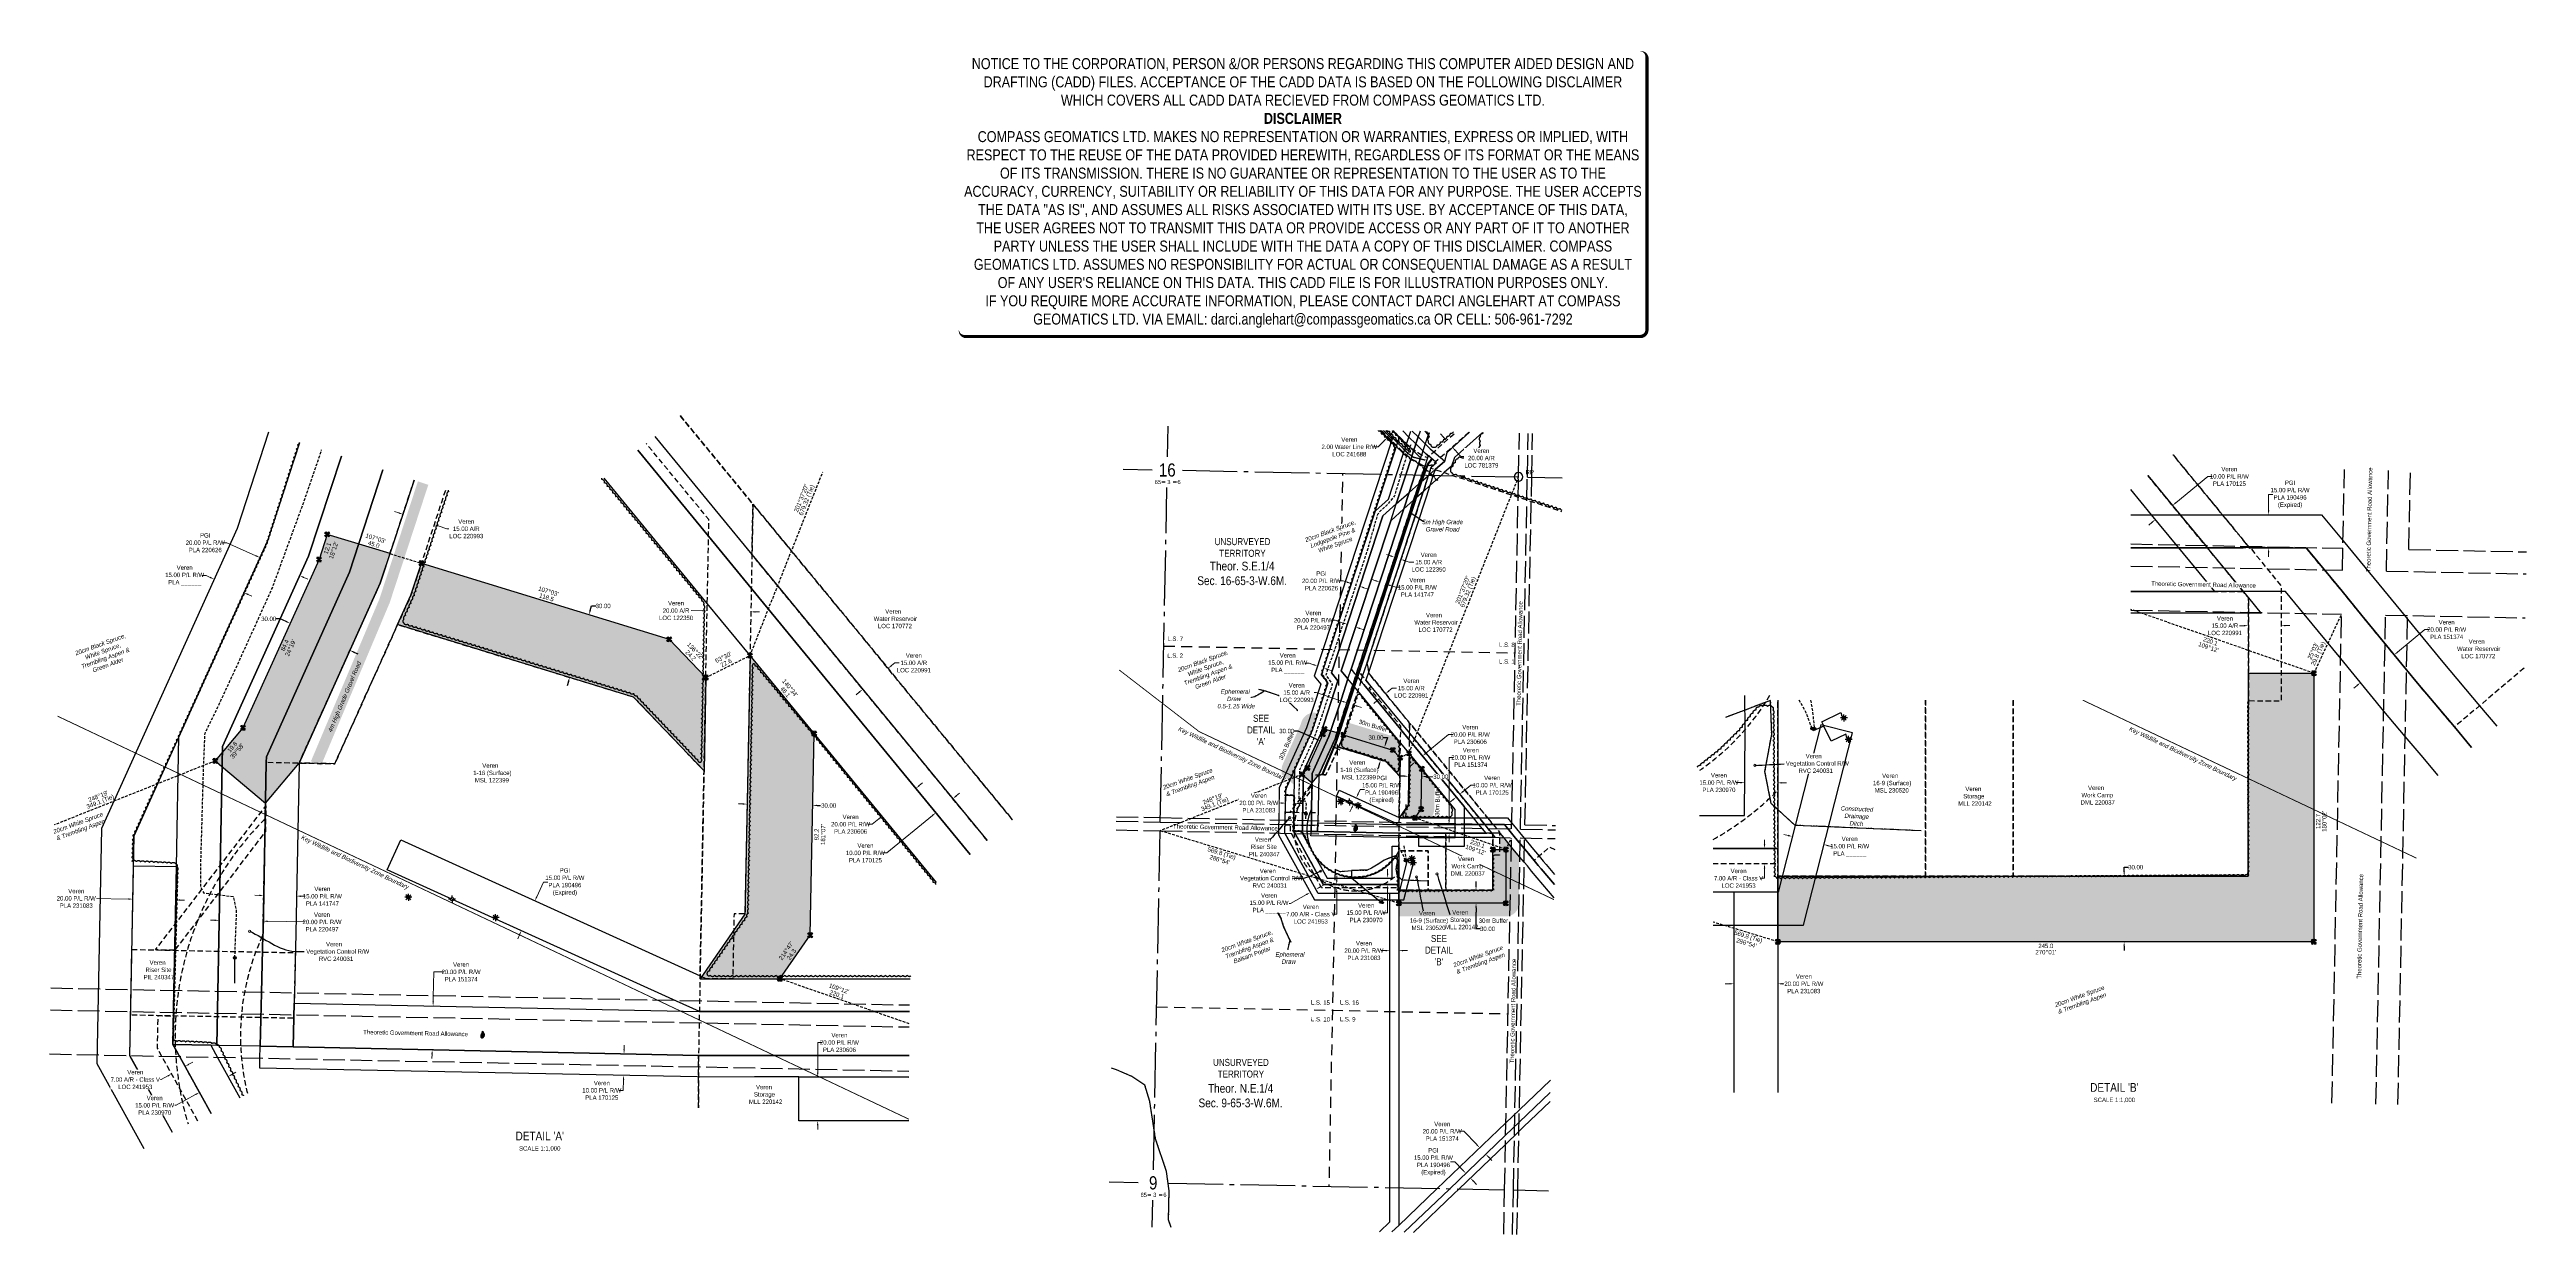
# Model space of a CAD drawing. Extents: x 407676 to 413335, y 6052236 to 6054942.
import ezdxf
from ezdxf.enums import TextEntityAlignment as Align

# ---------------------------------------------------------------- set-up
doc = ezdxf.new("R2010")
doc.units = 0
doc.header["$LTSCALE"] = 5
doc.header["$PDSIZE"] = 0.5
for name, pattern in [('0', [1, 1, 0]), ('DASHDOT2', [12.7, 6.35, -3.175, 0, -3.175]), ('EZE', [3.75, 2.5, -1.25]), ('foc-ACCESSROAD', [3.75, 2.5, -1.25]), ('foc-LSD', [8, 5, -3]), ('foc-QUARTERLINE', [33, 25, -3, 2, -3]), ('foc-TIELINE', [1.875, 1.25, -0.625]), ('foc-TOPO-ephemeral', [6.25, 3.125, -0.625, 0.625, -0.625, 0.625, -0.625]), ('foc-TRAV', [1.875, 1.25, -0.625]), ('foc-UNSURVEYED', [12.5, 10, -2.5]), ('foc-WHEELTRACKS', [2, 0.4, -1.6]), ('UG_PIPE', [1.875, 1.25, -0.625])]:
    doc.linetypes.add(name, pattern=pattern)
doc.layers.get('Defpoints').update_dxf_attribs({"color": 9})
for name, color, linetype in [('10', 1, 'Continuous'), ('35', 37, 'Continuous'), ('9', 3, 'Continuous'), ('AS-PIPE-UG', 44, 'UG_PIPE'), ('AS-ROADS', 254, 'Continuous'), ('AS-SYMBOL', 7, 'Continuous'), ('AS-UNDERLAY-H', 141, 'Continuous'), ('AS-WILDLIFE', 131, 'DASHDOT2'), ('C-AR', 13, 'foc-ACCESSROAD'), ('C-RW', 13, 'Continuous'), ('C-SYMBOL', 7, 'Continuous'), ('C-VCE', 13, 'EZE'), ('C-WS', 13, 'foc-ACCESSROAD'), ('C-WS-S', 8, 'Continuous'), ('DETAIL-T', 7, 'Continuous'), ('F-RW', 190, 'Continuous'), ('F-WS-S', 8, 'Continuous'), ('L-BD', 7, 'Continuous'), ('L-MON', 1, 'Continuous'), ('L-QSEC', 8, 'foc-QUARTERLINE'), ('L-ROAD-T', 7, 'Continuous'), ('L-SECLBL', 7, 'Continuous'), ('L-SECTION-LSD', 7, 'foc-LSD'), ('L-TIE', 7, 'foc-TIELINE'), ('L-UNS-T', 3, 'Continuous'), ('L-USEC', 7, 'foc-UNSURVEYED'), ('P-BUFFER-H 30m', 51, 'Continuous'), ('P-FNC BUFFER-T', 40, 'Continuous'), ('P-PROPOSED', 10, 'Continuous'), ('P-PROPOSED-H', 21, 'Continuous'), ('P-TRAV', 4, 'foc-TRAV'), ('P-TXT', 4, 'Continuous'), ('T-BUSH', 110, '0'), ('T-BUSH-T', 110, 'Continuous'), ('T-CREEK', 160, 'Continuous'), ('T-DRAW', 143, 'foc-TOPO-ephemeral'), ('T-WATER', 160, 'Continuous'), ('T-WATER-P3', 160, 'foc-WHEELTRACKS'), ('T-WATER-T', 170, 'Continuous'), ('WETLAND-T', 146, 'Continuous')]:
    doc.layers.add(name, color=color, linetype=linetype)
for name, color, linetype, lineweight in [('AS-GENERAL', 48, 'Continuous', 18), ('C-AR-T', 13, 'Continuous', 9), ('C-RW-T', 13, 'Continuous', 9), ('C-WS-T', 13, 'Continuous', 9), ('F-RW-T', 190, 'Continuous', 9), ('T-TEXT', 48, 'Continuous', 18)]:
    doc.layers.add(name, color=color, linetype=linetype, lineweight=lineweight)
doc.layers.add('AS-PIPE-AG', color=7, linetype='Continuous', true_color=0x7d00fa)
doc.layers.add('DISCLAIMER', color=7, linetype='Continuous', plot=False)
doc.styles.add('100L', font='ARIALN.TTF', dxfattribs={"height": 11})
doc.styles.add('175L', font='ARIALN.TTF', dxfattribs={"height": 20})
doc.styles.add('240', font='ARIALN.TTF', dxfattribs={"height": 30})
doc.styles.add('80', font='ARIALN.TTF', dxfattribs={"height": 10})
doc.styles.add('80CG', font='ARIALN.TTF', dxfattribs={"height": 10})
doc.styles.add('80L', font='ARIALN.TTF', dxfattribs={"height": 10})
doc.styles.add('80LS', font='ARIALNI.TTF', dxfattribs={"height": 10})
doc.styles.add('foc-LtypeFont', font='ARIALN.TTF', dxfattribs={"height": 7.35})
doc.styles.add('MtXpl_Arial_Narrow', font='ARIALNI.TTF')
doc.styles.add('SIMPLEX', font='ARIALN.TTF')
doc.linetypes.add('foc-TOPO-flowdirection-NOLINE', pattern='A,0,[">",foc-LtypeFont,S=0.3,R=0,X=0,Y=-0.945],-20,[">",foc-LtypeFont,S=0.3,R=0,X=0,Y=-0.945],0', length=20)
doc.dimstyles.new('Compass 5 000', dxfattribs={"dimscale": 5, "dimtxt": 9, "dimasz": 2, "dimexe": 0.2, "dimexo": 0.0625, "dimgap": 0.5, "dimtad": 0, "dimtih": 1, "dimtoh": 1, "dimzin": 0, "dimdsep": 46, "dimtxsty": '80CG', "dimcen": 0.1, "dimse1": 1, "dimse2": 1, "dimclrd": 256, "dimclrt": 256, "dimaunit": 1, "dimadec": 4, "dimazin": 0, "dimtfac": 0.06, "dimtofl": 0, "dimtmove": 0, "dimatfit": 1, "dimfxl": 0.2, "dimtolj": 1, "dimtzin": 0, "dimlwd": -1, "dimarcsym": 0})

# ---------------------------------------------------------------- blocks, each defined once
blk = doc.blocks.new('L-SECLBL')
at = {"layer": '9', "color": 7}
for p, q in [((-5.1, -27.8), (-12.3, -27.8)), ((20.7, -27.8), (13.5, -27.8))]:
    blk.add_line(p, q, dxfattribs=at)
at = {"layer": '10', "color": 2, "style": 'SIMPLEX'}
blk.add_attdef('SEC', text='', height=30, dxfattribs=at).set_placement((0, 0), align=Align.MIDDLE)
at = {"layer": '10', "color": 5, "style": '80L'}
blk.add_attdef('TWP', text='', height=9.5, dxfattribs=at).set_placement((-14.4, -27.4), align=Align.MIDDLE_RIGHT)
blk.add_attdef('RGE', text='', height=9.5, dxfattribs=at).set_placement((3.6, -27.4), align=Align.MIDDLE_CENTER)
blk.add_attdef('MER', text='', height=9.5, dxfattribs=at).set_placement((23.2, -27.4), align=Align.MIDDLE_LEFT)
blk = doc.blocks.new('*D24')
at = {"layer": 'C-AR-T', "transparency": 16777216}
for p, q in [((410740, 6053785.4), (410730.5, 6053788.6)), ((410773.3, 6053774.5), (410782.8, 6053771.4)), ((410782.8, 6053771.4), (410792.8, 6053771.4))]:
    blk.add_line(p, q, dxfattribs=at)
for points in [[(410740.5, 6053787), (410739.5, 6053783.9), (410749.5, 6053782.3)], [(410773.8, 6053776.1), (410772.8, 6053772.9), (410763.8, 6053777.6)]]:
    blk.add_solid(points, dxfattribs=at)
at = {"layer": 'Defpoints', "color": 0, "transparency": 16777216}
for p in [(410748.5, 6053779.2), (410762.8, 6053774.5), (410763.8, 6053777.6)]:
    blk.add_point(p, dxfattribs=at)
at = {"layer": 'C-AR-T', "transparency": 16777216, "insert": (410827.1, 6053771.4), "char_height": 10, "attachment_point": 5, "style": '80CG'}
blk.add_mtext('\\A1;Veren\\P15.00 A/R\\PLOC 122350', dxfattribs=at)
blk = doc.blocks.new('*D25')
at = {"layer": 'C-AR-T', "transparency": 16777216}
for p, q in [((410860.9, 6054056.6), (410854.3, 6054064.1)), ((410887.4, 6054026.8), (410903.2, 6054009.1)), ((410903.2, 6054009.1), (410913.2, 6054009.1))]:
    blk.add_line(p, q, dxfattribs=at)
for points in [[(410862.2, 6054057.7), (410859.7, 6054055.5), (410867.6, 6054049.1)], [(410888.7, 6054027.9), (410886.2, 6054025.7), (410880.8, 6054034.3)]]:
    blk.add_solid(points, dxfattribs=at)
at = {"layer": 'Defpoints', "color": 0, "transparency": 16777216}
for p in [(410981, 6054150.1), (410994.2, 6054135.3), (410867.6, 6054049.1)]:
    blk.add_point(p, dxfattribs=at)
at = {"layer": 'C-AR-T', "transparency": 16777216, "insert": (410947.5, 6054009.1), "char_height": 10, "attachment_point": 5, "style": '80CG', "bg_fill": 3, "box_fill_scale": 1.1, "bg_fill_color": 256, "bg_fill_true_color": 13158600, "bg_fill_transparency": 0}
blk.add_mtext('\\A1;Veren\\P20.00 A/R\\PLOC 781379', dxfattribs=at)
blk = doc.blocks.new('*D26')
at = {"layer": 'C-AR-T', "transparency": 16777216}
for p, q in [((410736.2, 6053477.1), (410743.9, 6053483.5)), ((410743.9, 6053483.5), (410753.9, 6053483.5)), ((410709.2, 6053454.9), (410701.5, 6053448.5))]:
    blk.add_line(p, q, dxfattribs=at)
for points in [[(410708.1, 6053456.2), (410710.3, 6053453.6), (410716.9, 6053461.3)], [(410735.1, 6053478.4), (410737.3, 6053475.8), (410728.5, 6053470.7)]]:
    blk.add_solid(points, dxfattribs=at)
at = {"layer": 'Defpoints', "color": 0, "transparency": 16777216}
for p in [(410728.5, 6053470.7), (410807.7, 6053350.8), (410819.3, 6053360.3)]:
    blk.add_point(p, dxfattribs=at)
at = {"layer": 'C-AR-T', "transparency": 16777216, "insert": (410787.4, 6053483.5), "char_height": 10, "attachment_point": 5, "style": '80CG'}
blk.add_mtext('\\A1;Veren\\P15.00 A/R\\PLOC 220991', dxfattribs=at)
blk = doc.blocks.new('*D27')
at = {"layer": 'C-AR-T', "transparency": 16777216}
for p, q in [((410569.8, 6053473.2), (410559.8, 6053473.2)), ((410630.8, 6053453.2), (410569.8, 6053473.2)), ((410664, 6053442.2), (410673.5, 6053439.1))]:
    blk.add_line(p, q, dxfattribs=at)
for points in [[(410631.3, 6053454.7), (410630.3, 6053451.6), (410640.3, 6053450)], [(410664.6, 6053443.8), (410663.5, 6053440.7), (410654.5, 6053445.4)]]:
    blk.add_solid(points, dxfattribs=at)
at = {"layer": 'Defpoints', "color": 0, "transparency": 16777216}
for p in [(410654.5, 6053445.4), (410623.5, 6053399), (410637.7, 6053394.3)]:
    blk.add_point(p, dxfattribs=at)
at = {"layer": 'C-AR-T', "transparency": 16777216, "insert": (410525.5, 6053473.2), "char_height": 10, "attachment_point": 5, "style": '80CG', "bg_fill": 3, "box_fill_scale": 1.1, "bg_fill_color": 256, "bg_fill_true_color": 13158600, "bg_fill_transparency": 0}
blk.add_mtext('\\A1;Veren\\P15.00 A/R\\PLOC 220993', dxfattribs=at)
blk = doc.blocks.new('*D28')
at = {"layer": 'C-AR-T', "transparency": 16777216}
for p, q in [((410725.5, 6054048.8), (410711.3, 6054034.6)), ((410741, 6054064.4), (410748.1, 6054071.5)), ((410711.3, 6054034.6), (410701.3, 6054034.6))]:
    blk.add_line(p, q, dxfattribs=at)
for points in [[(410724.3, 6054050), (410726.7, 6054047.6), (410732.5, 6054055.9)], [(410739.8, 6054065.6), (410742.2, 6054063.2), (410734, 6054057.3)]]:
    blk.add_solid(points, dxfattribs=at)
at = {"layer": 'Defpoints', "color": 0, "transparency": 16777216}
for p in [(410732.5, 6054055.9), (410745.4, 6054043.1), (410746.8, 6054044.5)]:
    blk.add_point(p, dxfattribs=at)
at = {"layer": 'C-AR-T', "transparency": 16777216, "insert": (410645.8, 6054034.6), "char_height": 10, "attachment_point": 5, "style": '80CG'}
blk.add_mtext('\\A1;Veren\\P2.00 Water Line R/W\\PLOC 241688', dxfattribs=at)
blk = doc.blocks.new('*D29')
at = {"layer": 'C-AR-T', "transparency": 16777216}
for p, q in [((410617, 6053044.6), (410617, 6053054.6)), ((410617, 6053017.6), (410617, 6052967.1)), ((410617, 6052967.1), (410607, 6052967.1))]:
    blk.add_line(p, q, dxfattribs=at)
for points in [[(410615.3, 6053044.6), (410618.7, 6053044.6), (410617, 6053034.6)], [(410615.3, 6053017.6), (410618.7, 6053017.6), (410617, 6053027.6)]]:
    blk.add_solid(points, dxfattribs=at)
at = {"layer": 'Defpoints', "color": 0, "transparency": 16777216}
for p in [(410590.2, 6053034.6), (410590.2, 6053027.6), (410617, 6053027.6)]:
    blk.add_point(p, dxfattribs=at)
at = {"layer": 'C-AR-T', "transparency": 16777216, "insert": (410557.7, 6052967.1), "char_height": 10, "attachment_point": 5, "style": '80CG'}
blk.add_mtext('\\A1;Veren\\P7.00 A/R - Class V\\PLOC 241953', dxfattribs=at)
blk = doc.blocks.new('*D30')
at = {"layer": 'C-RW-T', "transparency": 16777216}
for p, q in [((410613.2, 6053638.4), (410603.2, 6053638.4)), ((410631.7, 6053632.3), (410613.2, 6053638.4)), ((410669.8, 6053619.8), (410679.3, 6053616.7))]:
    blk.add_line(p, q, dxfattribs=at)
for points in [[(410632.2, 6053633.9), (410631.2, 6053630.7), (410641.2, 6053629.2)], [(410670.3, 6053621.4), (410669.3, 6053618.2), (410660.3, 6053622.9)]]:
    blk.add_solid(points, dxfattribs=at)
at = {"layer": 'Defpoints', "color": 0, "transparency": 16777216}
for p in [(410640.4, 6053626.9), (410641.2, 6053629.2), (410659.5, 6053620.6)]:
    blk.add_point(p, dxfattribs=at)
at = {"layer": 'C-RW-T', "transparency": 16777216, "insert": (410563.7, 6053638.4), "char_height": 10, "attachment_point": 5, "style": '80CG'}
blk.add_mtext('\\A1;Veren\\P20.00 P/L R/W\\PPLA 220497', dxfattribs=at)
blk = doc.blocks.new('*D31')
at = {"layer": 'C-RW-T', "transparency": 16777216}
for p, q in [((410490.1, 6053221), (410478.7, 6053221.2)), ((410529.7, 6053220.2), (410539.7, 6053220))]:
    blk.add_line(p, q, dxfattribs=at)
for points in [[(410490.2, 6053222.7), (410490.1, 6053219.3), (410500.1, 6053220.8)], [(410529.8, 6053221.9), (410529.7, 6053218.5), (410519.7, 6053220.4)]]:
    blk.add_solid(points, dxfattribs=at)
at = {"layer": 'Defpoints', "color": 0, "transparency": 16777216}
blk.add_point((410519.7, 6053220.4), dxfattribs=at)
at = {"layer": 'C-RW-T', "transparency": 16777216, "insert": (410439.1, 6053221.2), "char_height": 10, "attachment_point": 5, "style": '80CG', "bg_fill": 3, "box_fill_scale": 1.1, "bg_fill_color": 256, "bg_fill_true_color": 13158600, "bg_fill_transparency": 0}
blk.add_mtext('\\A1;Veren\\P20.00 P/L R/W\\PPLA 231083', dxfattribs=at)
at = {"layer": 'Defpoints', "color": 0, "transparency": 16777216}
blk.add_point((410500.1, 6053220.8), dxfattribs=at)
blk.add_point((410500.1, 6053220.8), dxfattribs=at)
blk = doc.blocks.new('*D32')
at = {"layer": 'C-RW-T', "transparency": 16777216}
for p, q in [((410728.6, 6052883.9), (410718.6, 6052883.9)), ((410768.6, 6052883.9), (410778.6, 6052883.9))]:
    blk.add_line(p, q, dxfattribs=at)
for points in [[(410728.6, 6052885.5), (410728.6, 6052882.2), (410738.6, 6052883.9)], [(410768.6, 6052885.5), (410768.6, 6052882.2), (410758.6, 6052883.9)]]:
    blk.add_solid(points, dxfattribs=at)
at = {"layer": 'Defpoints', "color": 0, "transparency": 16777216}
for p in [(410738.6, 6052893.1), (410758.6, 6052893.1), (410758.6, 6052883.9)]:
    blk.add_point(p, dxfattribs=at)
at = {"layer": 'C-RW-T', "transparency": 16777216, "insert": (410679.1, 6052883.9), "char_height": 10, "attachment_point": 5, "style": '80CG'}
blk.add_mtext('\\A1;Veren\\P20.00 P/L R/W\\PPLA 231083', dxfattribs=at)
blk = doc.blocks.new('*D33')
at = {"layer": 'C-RW-T', "transparency": 16777216}
for p, q in [((410733.2, 6053059.6), (410733.2, 6053069.6)), ((410733.2, 6053024.6), (410733.2, 6052970.5)), ((410733.2, 6052970.5), (410723.2, 6052970.5))]:
    blk.add_line(p, q, dxfattribs=at)
for points in [[(410731.6, 6053059.6), (410734.9, 6053059.6), (410733.2, 6053049.6)], [(410731.6, 6053024.6), (410734.9, 6053024.6), (410733.2, 6053034.6)]]:
    blk.add_solid(points, dxfattribs=at)
at = {"layer": 'Defpoints', "color": 0, "transparency": 16777216}
for p in [(410691.8, 6053049.6), (410691.8, 6053034.6), (410733.2, 6053034.6)]:
    blk.add_point(p, dxfattribs=at)
at = {"layer": 'C-RW-T', "transparency": 16777216, "insert": (410684.1, 6052970.5), "char_height": 10, "attachment_point": 5, "style": '80CG'}
blk.add_mtext('\\A1;Veren\\P15.00 P/L R/W\\PPLA 230970', dxfattribs=at)
blk = doc.blocks.new('*D34')
at = {"layer": 'C-RW-T', "transparency": 16777216}
for p, q in [((410705.7, 6053729), (410696.2, 6053732.1)), ((410738.9, 6053718.1), (410752, 6053713.8)), ((410752, 6053713.8), (410762, 6053713.8))]:
    blk.add_line(p, q, dxfattribs=at)
for points in [[(410706.2, 6053730.6), (410705.2, 6053727.4), (410715.2, 6053725.9)], [(410739.5, 6053719.7), (410738.4, 6053716.5), (410729.4, 6053721.2)]]:
    blk.add_solid(points, dxfattribs=at)
at = {"layer": 'Defpoints', "color": 0, "transparency": 16777216}
for p in [(410718.6, 6053736.4), (410729.4, 6053721.2), (410732.9, 6053731.7)]:
    blk.add_point(p, dxfattribs=at)
at = {"layer": 'C-RW-T', "transparency": 16777216, "insert": (410801.1, 6053713.8), "char_height": 10, "attachment_point": 5, "style": '80CG'}
blk.add_mtext('\\A1;Veren\\P15.00 P/L R/W^JPLA 141747', dxfattribs=at)
blk = doc.blocks.new('*D35')
at = {"layer": 'C-RW-T', "transparency": 16777216}
for p, q in [((410883.7, 6053325.3), (410873.7, 6053325.3)), ((410873.7, 6053325.3), (410873.7, 6053192)), ((410873.7, 6053182), (410873.7, 6053192)), ((410873.7, 6053142), (410873.7, 6053132))]:
    blk.add_line(p, q, dxfattribs=at)
for points in [[(410875.3, 6053182), (410872, 6053182), (410873.7, 6053172)], [(410875.3, 6053142), (410872, 6053142), (410873.7, 6053152)]]:
    blk.add_solid(points, dxfattribs=at)
at = {"layer": 'Defpoints', "color": 0, "transparency": 16777216}
for p in [(410849.7, 6053172), (410849.7, 6053152), (410873.7, 6053172)]:
    blk.add_point(p, dxfattribs=at)
at = {"layer": 'C-RW-T', "transparency": 16777216, "insert": (410923.2, 6053325.3), "char_height": 10, "attachment_point": 5, "style": '80CG'}
blk.add_mtext('\\A1;Veren\\P20.00 P/L R/W\\PPLA 151374', dxfattribs=at)
blk = doc.blocks.new('*D36')
at = {"layer": 'Defpoints', "color": 0, "transparency": 16777216}
for p in [(410661.7, 6053232.7), (410682.5, 6053206.7), (410688.7, 6053220.4)]:
    blk.add_point(p, dxfattribs=at)
at = {"layer": 'F-RW-T', "transparency": 16777216}
for p, q in [((410651.3, 6053209.9), (410647.2, 6053200.8)), ((410665.8, 6053241.8), (410670.3, 6053251.8)), ((410670.3, 6053251.8), (410680.3, 6053251.8))]:
    blk.add_line(p, q, dxfattribs=at)
for points in [[(410649.8, 6053210.6), (410652.9, 6053209.2), (410655.5, 6053219)], [(410664.3, 6053242.5), (410667.3, 6053241.1), (410661.7, 6053232.7)]]:
    blk.add_solid(points, dxfattribs=at)
at = {"layer": 'F-RW-T', "transparency": 16777216, "insert": (410719.4, 6053251.8), "char_height": 10, "attachment_point": 5, "style": '80CG'}
blk.add_mtext('\\A1;PGI\\P15.00 P/L R/W\\PPLA 190496\\P(Expired)', dxfattribs=at)
blk = doc.blocks.new('*D37')
at = {"layer": 'Defpoints', "color": 0, "transparency": 16777216}
for p in [(410650.7, 6053722.3), (410652.6, 6053728.1), (410671.6, 6053721.9)]:
    blk.add_point(p, dxfattribs=at)
at = {"layer": 'F-RW-T', "transparency": 16777216}
for p, q in [((410631.7, 6053728.5), (410621.7, 6053728.5)), ((410641.2, 6053725.4), (410631.7, 6053728.5)), ((410679.2, 6053712.9), (410688.7, 6053709.8))]:
    blk.add_line(p, q, dxfattribs=at)
for points in [[(410641.7, 6053727), (410640.7, 6053723.8), (410650.7, 6053722.3)], [(410679.7, 6053714.5), (410678.7, 6053711.4), (410669.7, 6053716.1)]]:
    blk.add_solid(points, dxfattribs=at)
at = {"layer": 'F-RW-T', "transparency": 16777216, "insert": (410582.2, 6053728.5), "char_height": 10, "attachment_point": 5, "style": '80CG'}
blk.add_mtext('\\A1;PGI\\P20.00 P/L R/W\\PPLA 220626', dxfattribs=at)
blk = doc.blocks.new('*D38')
at = {"layer": 'C-RW-T', "transparency": 16777216}
for p, q in [((410907.5, 6052471.1), (410897.5, 6052471.1)), ((410936.8, 6052440.7), (410907.5, 6052471.1)), ((410964.4, 6052411.8), (410971.3, 6052404.5))]:
    blk.add_line(p, q, dxfattribs=at)
for points in [[(410938, 6052441.8), (410935.6, 6052439.5), (410943.7, 6052433.4)], [(410965.6, 6052412.9), (410963.2, 6052410.6), (410957.5, 6052419)]]:
    blk.add_solid(points, dxfattribs=at)
at = {"layer": 'Defpoints', "color": 0, "transparency": 16777216}
for p in [(410943.7, 6052433.4), (410967.7, 6052456.5), (410981.6, 6052442)]:
    blk.add_point(p, dxfattribs=at)
at = {"layer": 'C-RW-T', "transparency": 16777216, "insert": (410858, 6052471.1), "char_height": 10, "attachment_point": 5, "style": '80CG'}
blk.add_mtext('\\A1;Veren\\P20.00 P/L R/W\\PPLA 151374', dxfattribs=at)
blk = doc.blocks.new('*D39')
at = {"layer": 'Defpoints', "color": 0, "transparency": 16777216}
for p in [(410906.7, 6052370.4), (410911.9, 6052375.3), (410917.1, 6052359.5)]:
    blk.add_point(p, dxfattribs=at)
at = {"layer": 'F-RW-T', "transparency": 16777216}
for p, q in [((410887, 6052401.2), (410877, 6052401.2)), ((410905, 6052382.5), (410887, 6052401.2)), ((410929.2, 6052357.2), (410936.1, 6052350))]:
    blk.add_line(p, q, dxfattribs=at)
for points in [[(410906.2, 6052383.6), (410903.8, 6052381.3), (410911.9, 6052375.3)], [(410930.4, 6052358.4), (410928, 6052356.1), (410922.3, 6052364.4)]]:
    blk.add_solid(points, dxfattribs=at)
at = {"layer": 'F-RW-T', "transparency": 16777216, "insert": (410837.9, 6052401.2), "char_height": 10, "attachment_point": 5, "style": '80CG'}
blk.add_mtext('\\A1;PGI\\P15.00 P/L R/W\\PPLA 190496\\P(Expired)', dxfattribs=at)
blk = doc.blocks.new('*D40')
at = {"layer": 'C-RW-T', "transparency": 16777216}
for p, q in [((410820.7, 6053335), (410872.5, 6053377.6)), ((410872.5, 6053377.6), (410882.5, 6053377.6)), ((410789.8, 6053309.6), (410782.1, 6053303.2))]:
    blk.add_line(p, q, dxfattribs=at)
for points in [[(410788.8, 6053310.9), (410790.9, 6053308.3), (410797.6, 6053315.9)], [(410819.7, 6053336.3), (410821.8, 6053333.7), (410813, 6053328.6)]]:
    blk.add_solid(points, dxfattribs=at)
at = {"layer": 'Defpoints', "color": 0, "transparency": 16777216}
for p in [(410813, 6053328.6), (410840, 6053264.3), (410855.4, 6053277)]:
    blk.add_point(p, dxfattribs=at)
at = {"layer": 'C-RW-T', "transparency": 16777216, "insert": (410922.1, 6053377.6), "char_height": 10, "attachment_point": 5, "style": '80CG'}
blk.add_mtext('\\A1;Veren\\P20.00 P/L R/W\\PPLA 230606', dxfattribs=at)
blk = doc.blocks.new('RISER')
h = blk.add_hatch(color=255)
h.dxf.hatch_style = 1
edge = h.paths.add_edge_path()
edge.add_arc((0, 0), 0.7, 0, 360)
blk.add_hatch(color=13).paths.add_polyline_path([(0.6, -0.2), (-0.6, -0.2, 0.774597)])
at = {"color": 13}
blk.add_line((-0.6, -0.2), (0.6, -0.2), dxfattribs=at)
blk.add_circle((0, 0), 0.6, dxfattribs=at)
blk = doc.blocks.new('FLARE')
h = blk.add_hatch(color=255)
h.dxf.hatch_style = 1
h.paths.add_polyline_path([(0.2, 2.4, 0.114147), (0.1, 2.4), (0.1, 2.4, 0.261551), (0, 2.4), (0, 2.4, 0.131268), (0, 2.4), (0, 2.3, 0.041497), (0, 2.3), (-0.1, 2.3, 0.015174), (-0.1, 2.3), (-0.1, 2.2, 0.004376), (-0.1, 2.2), (-0.1, 2.2), (-0.1, 2.1), (-0.1, 2), (-0.1, 2), (-0.1, 1.9), (-0.1, 1.8), (-0.2, 1.8), (-0.2, 1.7), (-0.2, 1.6), (-0.3, 1.5), (-0.3, 1.5), (-0.3, 1.4), (-0.4, 1.3), (-0.4, 1.2, 0.000505), (-0.4, 1.2), (-0.4, 1.2, 0.002398), (-0.4, 1.2), (-0.5, 1.1, 0.004177), (-0.5, 1.1), (-0.5, 1, 0.005735), (-0.5, 1), (-0.5, 1, 0.006994), (-0.5, 0.9), (-0.6, 0.9, 0.00791), (-0.6, 0.9), (-0.6, 0.8, 0.008323), (-0.6, 0.8), (-0.6, 0.7, 0.008095), (-0.6, 0.7), (-0.7, 0.6, 0.008067), (-0.7, 0.6), (-0.7, 0.5, 0.008387), (-0.7, 0.5), (-0.7, 0.4, 0.009056), (-0.7, 0.4), (-0.7, 0.3, 0.010123), (-0.7, 0.3), (-0.7, 0.2, 0.011689), (-0.7, 0.2), (-0.7, 0.1, 0.013925), (-0.7, 0.1), (-0.8, 0, 0.016488), (-0.8, 0), (-0.7, -0.1, 0.017255), (-0.7, -0.1), (-0.7, -0.2, 0.01735), (-0.7, -0.2), (-0.7, -0.3, 0.017311), (-0.7, -0.3), (-0.7, -0.4, 0.01715), (-0.7, -0.4), (-0.7, -0.4, 0.016886), (-0.7, -0.4), (-0.7, -0.5, 0.016546), (-0.7, -0.5), (-0.6, -0.6, 0.016164), (-0.6, -0.6), (-0.6, -0.6, 0.016329), (-0.6, -0.6), (-0.6, -0.7, 0.018828), (-0.6, -0.7), (-0.5, -0.7, 0.022087), (-0.5, -0.7), (-0.5, -0.7, 0.025345), (-0.5, -0.8), (-0.5, -0.8, 0.028234), (-0.5, -0.8), (-0.4, -0.8, 0.030298), (-0.4, -0.8), (-0.4, -0.8, 0.031129), (-0.4, -0.8), (-0.3, -0.9, 0.030544), (-0.3, -0.9), (-0.3, -0.9, 0.028465), (-0.3, -0.9), (-0.2, -0.9, 0.025311), (-0.2, -0.9), (-0.2, -0.9, 0.02283), (-0.2, -0.9), (-0.1, -0.9, 0.021226), (-0.1, -0.9), (-0.1, -0.9, 0.020401), (0, -0.9), (0, -0.9, 0.020299), (0, -0.9), (0.1, -0.9, 0.020911), (0.1, -0.9), (0.1, -0.8, 0.022277), (0.1, -0.8), (0.2, -0.8, 0.023712), (0.2, -0.8), (0.2, -0.8, 0.022408), (0.2, -0.8), (0.2, -0.7, 0.01993), (0.2, -0.7), (0.3, -0.7, 0.017146), (0.3, -0.7), (0.3, -0.7, 0.014211), (0.3, -0.7), (0.3, -0.6, 0.011221), (0.3, -0.6), (0.4, -0.6, 0.008212), (0.4, -0.6), (0.4, -0.6, 0.005172), (0.4, -0.6), (0.4, -0.5, 0.002523), (0.4, -0.5), (0.4, -0.5, 0.001671), (0.4, -0.5), (0.5, -0.5, 0.001229), (0.5, -0.5), (0.5, -0.4, 0.00075), (0.5, -0.4), (0.5, -0.4, 0.00026), (0.5, -0.4), (0.5, -0.4), (0.6, -0.3), (0.6, -0.3), (0.6, -0.3), (0.6, -0.2, 0.001311), (0.6, -0.2), (0.7, -0.2, 0.003726), (0.7, -0.2), (0.7, -0.1, 0.006065), (0.7, -0.1), (0.7, -0.1, 0.008452), (0.7, -0.1), (0.7, -0.1, 0.010991), (0.7, 0), (0.8, 0, 0.013767), (0.8, 0), (0.8, 0, 0.016839), (0.8, 0.1), (0.8, 0.1, 0.019104), (0.8, 0.1), (0.8, 0.2, 0.016987), (0.8, 0.2), (0.8, 0.2, 0.013636), (0.8, 0.2), (0.8, 0.3, 0.010244), (0.8, 0.3), (0.9, 0.3, 0.006846), (0.9, 0.3), (0.9, 0.4, 0.003419), (0.9, 0.4), (0.9, 0.4), (0.9, 0.5), (0.9, 0.5), (0.9, 0.5), (0.9, 0.6), (0.9, 0.6, 0.001278), (0.9, 0.6), (0.9, 0.7, 0.004735), (0.9, 0.7), (0.9, 0.7, 0.008354), (0.9, 0.7), (0.9, 0.8, 0.012059), (0.9, 0.8), (0.9, 0.8, 0.015712), (0.9, 0.8), (0.9, 0.8, 0.018457), (0.9, 0.9), (0.9, 0.9, 0.018102), (0.9, 0.9), (0.9, 0.9, 0.016533), (0.9, 0.9), (0.9, 1, 0.014576), (0.9, 1), (0.9, 1, 0.012435), (0.9, 1), (0.8, 1.1, 0.010283), (0.8, 1.1), (0.8, 1.1, 0.00824), (0.8, 1.1), (0.8, 1.2, 0.00638), (0.8, 1.2), (0.8, 1.2, 0.004735), (0.8, 1.2), (0.8, 1.3, 0.003388), (0.8, 1.3), (0.7, 1.3, 0.002345), (0.7, 1.3), (0.7, 1.4, 0.001492), (0.7, 1.4), (0.7, 1.5, 0.000746), (0.7, 1.5), (0.6, 1.5), (0.6, 1.6), (0.6, 1.6), (0.5, 1.7), (0.5, 1.7), (0.5, 1.8), (0.5, 1.8), (0.4, 1.9), (0.4, 1.9), (0.4, 2), (0.4, 2), (0.4, 2.1, 0.000332), (0.4, 2.1), (0.3, 2.1, 0.001849), (0.3, 2.1), (0.3, 2.2, 0.0038), (0.3, 2.2), (0.3, 2.2, 0.006473), (0.3, 2.2), (0.2, 2.3, 0.010865), (0.2, 2.3), (0.2, 2.3, 0.019524), (0.2, 2.3), (0.2, 2.4, 0.041077), (0.2, 2.4)])
at = {"color": 13, "flags": 128}
for points in [[(0.1, -0.7), (0.1, -0.7), (0, -0.8), (0, -0.8), (-0.1, -0.8), (-0.1, -0.8), (-0.2, -0.8), (-0.2, -0.8), (-0.2, -0.8), (-0.3, -0.8), (-0.3, -0.8), (-0.4, -0.7), (-0.4, -0.7), (-0.4, -0.7), (-0.5, -0.6), (-0.5, -0.6), (-0.5, -0.6), (-0.5, -0.5), (-0.6, -0.5), (-0.6, -0.4), (-0.6, -0.3), (-0.6, -0.3), (-0.6, -0.2), (-0.6, -0.1), (-0.7, 0), (-0.6, 0.1), (-0.6, 0.2), (-0.6, 0.3), (-0.6, 0.4), (-0.6, 0.5), (-0.6, 0.6), (-0.5, 0.7), (-0.5, 0.7), (-0.5, 0.8), (-0.4, 0.9), (-0.4, 1), (-0.4, 1.1), (-0.3, 1.1), (-0.3, 1.2), (-0.3, 1.3), (-0.2, 1.3), (-0.2, 1.4), (-0.2, 1.5), (-0.1, 1.6), (-0.1, 1.6), (-0.1, 1.7), (0, 1.8), (0, 1.9), (0, 2), (0, 2), (0, 2.1), (0, 2.2), (0, 2.2), (0, 2.3), (0.1, 2.3), (0.1, 2.3), (0.1, 2.3), (0.1, 2.3), (0.1, 2.3), (0.1, 2.3), (0.2, 2.2), (0.2, 2.2), (0.2, 2.1), (0.2, 2.1), (0.3, 2), (0.3, 2), (0.3, 1.9), (0.3, 1.9), (0.4, 1.8), (0.4, 1.8), (0.4, 1.7), (0.4, 1.7), (0.5, 1.6), (0.5, 1.6), (0.5, 1.5), (0.5, 1.5), (0.6, 1.4), (0.6, 1.4), (0.6, 1.3), (0.7, 1.2), (0.7, 1.2), (0.7, 1.1), (0.7, 1.1), (0.8, 1), (0.8, 1), (0.8, 1), (0.8, 0.9), (0.8, 0.9), (0.8, 0.8), (0.8, 0.8), (0.8, 0.8), (0.8, 0.7), (0.8, 0.7), (0.8, 0.6), (0.8, 0.6), (0.8, 0.6), (0.8, 0.5), (0.8, 0.5), (0.8, 0.4), (0.8, 0.4), (0.8, 0.3), (0.8, 0.3), (0.7, 0.2), (0.7, 0.2), (0.7, 0.1), (0.7, 0.1), (0.7, 0), (0.7, 0), (0.6, 0), (0.6, -0.1), (0.6, -0.1), (0.6, -0.2), (0.5, -0.2), (0.5, -0.2), (0.5, -0.3), (0.5, -0.3), (0.4, -0.4), (0.4, -0.4), (0.4, -0.4), (0.4, -0.4), (0.3, -0.5), (0.3, -0.5), (0.3, -0.5), (0.3, -0.6), (0.2, -0.6), (0.2, -0.6), (0.2, -0.7), (0.1, -0.7)], [(0, -0.7), (0, -0.8), (0, -0.8), (-0.1, -0.8), (-0.1, -0.8), (-0.1, -0.8), (-0.1, -0.8), (-0.2, -0.8), (-0.2, -0.8), (-0.2, -0.8), (-0.2, -0.8), (-0.2, -0.8), (-0.3, -0.7), (-0.3, -0.7), (-0.3, -0.7), (-0.3, -0.7), (-0.3, -0.7), (-0.3, -0.6), (-0.4, -0.6), (-0.4, -0.6), (-0.4, -0.5), (-0.4, -0.5), (-0.4, -0.5), (-0.4, -0.4), (-0.4, -0.4), (-0.4, -0.3), (-0.4, -0.3), (-0.4, -0.2), (-0.4, -0.1), (-0.4, -0.1), (-0.4, 0), (-0.3, 0), (-0.3, 0.1), (-0.3, 0.1), (-0.3, 0.2), (-0.3, 0.2), (-0.3, 0.2), (-0.2, 0.3), (-0.2, 0.3), (-0.2, 0.4), (-0.2, 0.4), (-0.2, 0.4), (-0.1, 0.5), (-0.1, 0.5), (-0.1, 0.6), (-0.1, 0.6), (-0.1, 0.7), (-0.1, 0.7), (0, 0.7), (0, 0.8), (0, 0.8), (0, 0.9), (0, 0.9), (0, 0.9), (0, 0.9), (0, 1), (0, 1), (0, 1), (0, 1), (0, 0.9), (0, 0.9), (0.1, 0.9), (0.1, 0.9), (0.1, 0.8), (0.1, 0.8), (0.1, 0.8), (0.1, 0.7), (0.1, 0.7), (0.2, 0.7), (0.2, 0.7), (0.2, 0.6), (0.2, 0.6), (0.2, 0.6), (0.2, 0.5), (0.2, 0.5), (0.3, 0.5), (0.3, 0.4), (0.3, 0.4), (0.3, 0.4), (0.3, 0.3), (0.3, 0.3), (0.4, 0.3), (0.4, 0.3), (0.4, 0.2), (0.4, 0.2), (0.4, 0.2), (0.4, 0.2), (0.4, 0.1), (0.4, 0.1), (0.4, 0.1), (0.4, 0.1), (0.4, 0.1), (0.4, 0), (0.4, 0), (0.4, 0), (0.4, 0), (0.4, -0.1), (0.4, -0.1), (0.4, -0.1), (0.4, -0.1), (0.4, -0.2), (0.4, -0.2), (0.4, -0.2), (0.4, -0.2), (0.4, -0.3), (0.3, -0.3), (0.3, -0.3), (0.3, -0.3), (0.3, -0.4), (0.3, -0.4), (0.3, -0.4), (0.3, -0.4), (0.3, -0.5), (0.2, -0.5), (0.2, -0.5), (0.2, -0.5), (0.2, -0.5), (0.2, -0.6), (0.2, -0.6), (0.2, -0.6), (0.1, -0.6), (0.1, -0.6), (0.1, -0.7), (0.1, -0.7), (0.1, -0.7), (0.1, -0.7), (0.1, -0.7), (0, -0.7)]]:
    blk.add_lwpolyline(points, close=True, dxfattribs=at)
blk = doc.blocks.new('GABD')
for p, q in [((-0.8, 0), (-1.6, 0)), ((0, 0.8), (0, 1.6)), ((1.6, 0), (0.8, 0)), ((0, -0.8), (0, -1.6))]:
    blk.add_line(p, q)
blk.add_circle((0, 0), 0.8)
blk = doc.blocks.new('GAS')
h = blk.add_hatch(color=255)
h.dxf.hatch_style = 1
edge = h.paths.add_edge_path()
edge.add_arc((0, 0), 0.9, 0, 360)
for p, q in [((-0.8, 0), (-1.6, 0)), ((-0.6, 0.6), (-1.1, 1.1)), ((0, 0.8), (0, 1.6)), ((0.6, 0.6), (1.1, 1.1)), ((1.6, 0), (0.8, 0)), ((-0.6, -0.6), (-1.1, -1.1)), ((0, -0.8), (0, -1.6)), ((1.1, -1.1), (0.6, -0.6))]:
    blk.add_line(p, q)
blk.add_circle((0, 0), 0.8)
blk = doc.blocks.new('RP')
at = {"layer": '35', "color": 3}
blk.add_circle((0, 0), 10, dxfattribs=at)
at = {"layer": '35', "color": 3, "style": '80'}
blk.add_attdef('RP_001', (-32.4, 5.8), '', height=10, dxfattribs=at)
blk = doc.blocks.new('*D41')
at = {"layer": 'C-RW-T', "transparency": 16777216}
for p, q in [((410905.7, 6053247.5), (410923, 6053261.7)), ((410923, 6053261.7), (410933, 6053261.7)), ((410882.5, 6053228.4), (410874.8, 6053222.1))]:
    blk.add_line(p, q, dxfattribs=at)
for points in [[(410881.4, 6053229.7), (410883.6, 6053227.1), (410890.2, 6053234.8)], [(410904.6, 6053248.8), (410906.7, 6053246.2), (410898, 6053241.1)]]:
    blk.add_solid(points, dxfattribs=at)
at = {"layer": 'Defpoints', "color": 0, "transparency": 16777216}
for p in [(410898, 6053241.1), (410904.1, 6053217.9), (410911.8, 6053224.3)]:
    blk.add_point(p, dxfattribs=at)
at = {"layer": 'C-RW-T', "transparency": 16777216, "insert": (410972.1, 6053261.7), "char_height": 10, "attachment_point": 5, "style": '80CG'}
blk.add_mtext('\\A1;Veren\\P10.00 P/L R/W\\PPLA 170125', dxfattribs=at)
blk = doc.blocks.new('TEMP')
h = blk.add_hatch(color=255)
h.dxf.hatch_style = 1
h.paths.add_polyline_path([(0, 0.3), (-0.7, 1.2), (-0.7, 0.7), (-1.2, 0.7), (-0.3, 0), (-1.2, -0.7), (-0.7, -0.7), (-0.7, -1.2), (0, -0.3), (0.7, -1.2), (0.7, -0.7), (1.2, -0.7), (0.3, 0), (1.2, 0.7), (0.7, 0.7), (0.7, 1.2)])
h.paths.add_polyline_path([(0.6, 0.8), (0.6, 0.6), (0.8, 0.6), (0.1, 0), (0.8, -0.6), (0.6, -0.6), (0.6, -0.8), (0, -0.1), (-0.6, -0.8), (-0.6, -0.6), (-0.8, -0.6), (-0.1, 0), (-0.8, 0.6), (-0.6, 0.6), (-0.6, 0.8), (0, 0.1)], flags=16)
h = blk.add_hatch(color=1)
h.dxf.hatch_style = 1
h.paths.add_polyline_path([(0, 0.1), (-0.6, 0.8), (-0.6, 0.6), (-0.8, 0.6), (-0.1, 0), (-0.8, -0.6), (-0.6, -0.6), (-0.6, -0.8), (0, -0.1), (0.6, -0.8), (0.6, -0.6), (0.8, -0.6), (0.1, 0), (0.8, 0.6), (0.6, 0.6), (0.6, 0.8)])
at = {"color": 1}
for p, q in [((-0.1, 0), (0.1, 0)), ((0, 0.1), (0, -0.1))]:
    blk.add_line(p, q, dxfattribs=at)
at = {"color": 255, "flags": 128}
blk.add_lwpolyline([(-0.3, 0), (-1.2, 0.7), (-0.7, 0.7), (-0.7, 1.2), (0, 0.3), (0.7, 1.2), (0.7, 0.7), (1.2, 0.7), (0.3, 0), (1.2, -0.7), (0.7, -0.7), (0.7, -1.2), (0, -0.3), (-0.7, -1.2), (-0.7, -0.7), (-1.2, -0.7)], close=True, dxfattribs=at)
at = {"color": 1, "flags": 128}
blk.add_lwpolyline([(-0.1, 0), (-0.8, 0.6), (-0.6, 0.6), (-0.6, 0.8), (0, 0.1), (0.6, 0.8), (0.6, 0.6), (0.8, 0.6), (0.1, 0), (0.8, -0.6), (0.6, -0.6), (0.6, -0.8), (0, -0.1), (-0.6, -0.8), (-0.6, -0.6), (-0.8, -0.6)], close=True, dxfattribs=at)
blk = doc.blocks.new('*D42')
at = {"layer": 'Defpoints', "color": 0, "transparency": 16777216}
for p in [(410571.8, 6053349), (410578.3, 6053363.3), (410599.2, 6053336.6)]:
    blk.add_point(p, dxfattribs=at)
at = {"layer": 'P-TXT', "transparency": 16777216}
for p, q in [((410529.2, 6053385.5), (410519.2, 6053385.5)), ((410569.2, 6053367.4), (410529.2, 6053385.5)), ((410614.8, 6053346.9), (410623.9, 6053342.7))]:
    blk.add_line(p, q, dxfattribs=at)
for points in [[(410569.9, 6053368.9), (410568.5, 6053365.9), (410578.3, 6053363.3)], [(410615.5, 6053348.4), (410614.1, 6053345.3), (410605.7, 6053351)]]:
    blk.add_solid(points, dxfattribs=at)
at = {"layer": 'P-TXT', "transparency": 16777216, "insert": (410502.9, 6053385.5), "char_height": 10, "attachment_point": 5, "style": '80CG'}
blk.add_mtext('\\A1;30.00', dxfattribs=at)
blk = doc.blocks.new('*D43')
at = {"layer": 'Defpoints', "color": 0, "transparency": 16777216}
for p in [(410704.2, 6053323.3), (410713, 6053352), (410726, 6053348)]:
    blk.add_point(p, dxfattribs=at)
at = {"layer": 'P-TXT', "transparency": 16777216}
for p, q in [((410722.9, 6053370.5), (410732.9, 6053370.5)), ((410732.9, 6053370.5), (410731.9, 6053367.1)), ((410729, 6053357.6), (410731.9, 6053367.1)), ((410714.3, 6053309.8), (410711.4, 6053300.2))]:
    blk.add_line(p, q, dxfattribs=at)
for points in [[(410712.7, 6053310.3), (410715.9, 6053309.3), (410717.2, 6053319.3)], [(410727.4, 6053358.1), (410730.5, 6053357.1), (410726, 6053348)]]:
    blk.add_solid(points, dxfattribs=at)
at = {"layer": 'P-TXT', "transparency": 16777216, "insert": (410706.6, 6053370.5), "char_height": 10, "attachment_point": 5, "style": '80CG'}
blk.add_mtext('\\A1;30.00', dxfattribs=at)
blk = doc.blocks.new('*D44')
at = {"layer": 'Defpoints', "color": 0, "transparency": 16777216}
for p in [(410780.7, 6053260.2), (410810.7, 6053259.6)]:
    blk.add_point(p, dxfattribs=at)
at = {"layer": 'P-TXT', "transparency": 16777216}
for p, q in [((410771.1, 6053282.4), (410761.1, 6053282.6)), ((410821.1, 6053281.4), (410838.4, 6053281.1))]:
    blk.add_line(p, q, dxfattribs=at)
for points in [[(410771.2, 6053284.1), (410771.1, 6053280.7), (410781.1, 6053282.2)], [(410821.1, 6053283.1), (410821.1, 6053279.8), (410811.1, 6053281.6)]]:
    blk.add_solid(points, dxfattribs=at)
at = {"layer": 'P-TXT', "transparency": 16777216, "insert": (410854.7, 6053281.1), "char_height": 10, "attachment_point": 5, "style": '80CG', "bg_fill": 3, "box_fill_scale": 1.1, "bg_fill_color": 256, "bg_fill_true_color": 13158600, "bg_fill_transparency": 0}
blk.add_mtext('\\A1;30.00', dxfattribs=at)
at = {"layer": 'Defpoints', "color": 0, "transparency": 16777216}
blk.add_point((410811.1, 6053281.6), dxfattribs=at)
blk = doc.blocks.new('*D45')
at = {"layer": 'Defpoints', "color": 0, "transparency": 16777216}
for p in [(410928.9, 6052992), (410929, 6053022), (410935.2, 6052992)]:
    blk.add_point(p, dxfattribs=at)
at = {"layer": 'P-TXT', "transparency": 16777216}
for p, q in [((410935.2, 6053032), (410935.2, 6053042)), ((410935.2, 6052982), (410935.2, 6052972)), ((410935.2, 6052933.6), (410935.2, 6052972)), ((410945.2, 6052933.6), (410935.2, 6052933.6))]:
    blk.add_line(p, q, dxfattribs=at)
for points in [[(410933.5, 6053032), (410936.9, 6053032), (410935.2, 6053022)], [(410933.5, 6052982), (410936.9, 6052982), (410935.2, 6052992)]]:
    blk.add_solid(points, dxfattribs=at)
at = {"layer": 'P-TXT', "transparency": 16777216, "insert": (410961.5, 6052933.6), "char_height": 10, "attachment_point": 5, "style": '80CG'}
blk.add_mtext('\\A1;30.00', dxfattribs=at)
blk = doc.blocks.new('*D46')
at = {"layer": 'Defpoints', "color": 0, "transparency": 16777216}
for p in [(412476.4, 6053054.1), (412415.8, 6052904.2), (412476.3, 6052904.2)]:
    blk.add_point(p, dxfattribs=at)
at = {"layer": 'P-TXT', "transparency": 16777216}
for p, q in [((412415.9, 6053064.1), (412415.9, 6053074.4)), ((412415.9, 6053074.4), (412425.9, 6053074.4)), ((412415.8, 6052894.2), (412415.8, 6052884.2))]:
    blk.add_line(p, q, dxfattribs=at)
for points in [[(412414.2, 6053064.1), (412417.5, 6053064.1), (412415.9, 6053054.1)], [(412414.2, 6052894.2), (412417.5, 6052894.2), (412415.8, 6052904.2)]]:
    blk.add_solid(points, dxfattribs=at)
at = {"layer": 'P-TXT', "transparency": 16777216, "insert": (412442.2, 6053074.4), "char_height": 10, "attachment_point": 5, "style": '80CG'}
blk.add_mtext('\\A1;30.00', dxfattribs=at)
blk = doc.blocks.new('*D47')
at = {"layer": 'C-RW-T', "transparency": 16777216}
for p, q in [((411514.6, 6052808.1), (411504.6, 6052808.1)), ((411634.6, 6052808.1), (411644.6, 6052808.1))]:
    blk.add_line(p, q, dxfattribs=at)
for points in [[(411514.6, 6052809.8), (411514.6, 6052806.5), (411524.6, 6052808.1)], [(411634.6, 6052809.8), (411634.6, 6052806.5), (411624.6, 6052808.1)]]:
    blk.add_solid(points, dxfattribs=at)
at = {"layer": 'Defpoints', "color": 0, "transparency": 16777216}
blk.add_point((411524.6, 6052799.6), dxfattribs=at)
at = {"layer": 'C-RW-T', "transparency": 16777216, "insert": (411684.1, 6052808.1), "char_height": 10, "attachment_point": 5, "style": '80CG', "bg_fill": 3, "box_fill_scale": 1.1, "bg_fill_color": 256, "bg_fill_true_color": 13158600, "bg_fill_transparency": 0}
blk.add_mtext('\\A1;Veren\\P20.00 P/L R/W\\PPLA 231083', dxfattribs=at)
at = {"layer": 'Defpoints', "color": 0, "transparency": 16777216}
for p in [(411624.6, 6052808.1), (411624.6, 6052799.6)]:
    blk.add_point(p, dxfattribs=at)
blk = doc.blocks.new('*D48')
at = {"layer": 'C-RW-T', "transparency": 16777216}
for p, q in [((411539.2, 6053267.6), (411529.2, 6053267.7)), ((411634.3, 6053267.1), (411644.3, 6053267.1))]:
    blk.add_line(p, q, dxfattribs=at)
for points in [[(411539.2, 6053269.3), (411539.2, 6053266), (411549.2, 6053267.6)], [(411634.3, 6053268.8), (411634.3, 6053265.5), (411624.3, 6053267.2)]]:
    blk.add_solid(points, dxfattribs=at)
at = {"layer": 'Defpoints', "color": 0, "transparency": 16777216}
for p in [(411549.5, 6053328.6), (411624.6, 6053328.2), (411549.2, 6053267.6)]:
    blk.add_point(p, dxfattribs=at)
at = {"layer": 'C-RW-T', "transparency": 16777216, "insert": (411490.1, 6053267.7), "char_height": 10, "attachment_point": 5, "style": '80CG'}
blk.add_mtext('\\A1;Veren\\P15.00 P/L R/W\\PPLA 230970', dxfattribs=at)
blk = doc.blocks.new('*D49')
at = {"layer": 'C-AR-T', "transparency": 16777216}
for p, q in [((411594.3, 6053127.2), (411594.3, 6053137.2)), ((411594.3, 6053049.1), (411584.3, 6053049.1)), ((411594.3, 6053072.2), (411594.3, 6053049.1))]:
    blk.add_line(p, q, dxfattribs=at)
for points in [[(411592.6, 6053127.2), (411595.9, 6053127.2), (411594.3, 6053117.2)], [(411592.6, 6053072.2), (411595.9, 6053072.2), (411594.3, 6053082.2)]]:
    blk.add_solid(points, dxfattribs=at)
at = {"layer": 'Defpoints', "color": 0, "transparency": 16777216}
for p in [(411574.2, 6053117.2), (411574.2, 6053082.2), (411594.3, 6053082.2)]:
    blk.add_point(p, dxfattribs=at)
at = {"layer": 'C-AR-T', "transparency": 16777216, "insert": (411535, 6053049.1), "char_height": 10, "attachment_point": 5, "style": '80CG'}
blk.add_mtext('\\A1;Veren\\P7.00 A/R - Class V\\PLOC 241953', dxfattribs=at)
blk = doc.blocks.new('*D50')
at = {"layer": 'C-RW-T', "transparency": 16777216}
for p, q in [((413040.6, 6053565.9), (413103, 6053617.2)), ((413103, 6053617.2), (413113, 6053617.2)), ((412947.9, 6053489.7), (412940.2, 6053483.3))]:
    blk.add_line(p, q, dxfattribs=at)
for points in [[(413039.6, 6053567.2), (413041.7, 6053564.6), (413032.9, 6053559.6)], [(412946.9, 6053491), (412949, 6053488.4), (412955.7, 6053496)]]:
    blk.add_solid(points, dxfattribs=at)
at = {"layer": 'Defpoints', "color": 0, "transparency": 16777216}
for p in [(412951.1, 6053659), (412873.8, 6053595.5), (412955.7, 6053496)]:
    blk.add_point(p, dxfattribs=at)
at = {"layer": 'C-RW-T', "transparency": 16777216, "insert": (413152.6, 6053617.2), "char_height": 10, "attachment_point": 5, "style": '80CG'}
blk.add_mtext('\\A1;Veren\\P20.00 P/L R/W\\PPLA 151374', dxfattribs=at)
blk = doc.blocks.new('*D51')
at = {"layer": 'Defpoints', "color": 0, "transparency": 16777216}
for p in [(412745.8, 6053879.3), (412812.2, 6053879.2), (412812.1, 6053803.5)]:
    blk.add_point(p, dxfattribs=at)
at = {"layer": 'F-RW-T', "transparency": 16777216}
for p, q in [((412745.8, 6053889.3), (412745.8, 6053926.1)), ((412745.8, 6053926.1), (412755.8, 6053926.1)), ((412745.8, 6053793.5), (412745.8, 6053783.5))]:
    blk.add_line(p, q, dxfattribs=at)
for points in [[(412744.2, 6053889.3), (412747.5, 6053889.3), (412745.8, 6053879.3)], [(412744.2, 6053793.5), (412747.5, 6053793.5), (412745.8, 6053803.5)]]:
    blk.add_solid(points, dxfattribs=at)
at = {"layer": 'F-RW-T', "transparency": 16777216, "insert": (412794.9, 6053926.1), "char_height": 10, "attachment_point": 5, "style": '80CG'}
blk.add_mtext('\\A1;PGI\\P15.00 P/L R/W\\PPLA 190496\\P(Expired)', dxfattribs=at)
blk = doc.blocks.new('*D52')
at = {"layer": 'C-RW-T', "transparency": 16777216}
for p, q in [((410578.3, 6053028.8), (410587, 6053033.7)), ((410511.5, 6052991.9), (410501.5, 6052991.9)), ((410547.7, 6053011.9), (410511.5, 6052991.9))]:
    blk.add_line(p, q, dxfattribs=at)
for points in [[(410577.5, 6053030.3), (410579.1, 6053027.4), (410569.5, 6053024)], [(410546.8, 6053013.4), (410548.5, 6053010.5), (410556.4, 6053016.7)]]:
    blk.add_solid(points, dxfattribs=at)
at = {"layer": 'Defpoints', "color": 0, "transparency": 16777216}
for p in [(410547, 6053033.7), (410560.1, 6053041), (410556.4, 6053016.7)]:
    blk.add_point(p, dxfattribs=at)
at = {"layer": 'C-RW-T', "transparency": 16777216, "insert": (410462.4, 6052991.9), "char_height": 10, "attachment_point": 5, "style": '80CG', "bg_fill": 3, "box_fill_scale": 1.1, "bg_fill_color": 256, "bg_fill_true_color": 13158600, "bg_fill_transparency": 0}
blk.add_mtext('\\A1;Veren\\P15.00 P/L R/W\\PPLA ______', dxfattribs=at)
blk = doc.blocks.new('*D53')
at = {"layer": 'C-RW-T', "transparency": 16777216}
for p, q in [((410554.1, 6053540.3), (410544.1, 6053540.3)), ((410563.6, 6053537.1), (410554.1, 6053540.3)), ((410596.9, 6053526.2), (410606.4, 6053523.1))]:
    blk.add_line(p, q, dxfattribs=at)
for points in [[(410564.1, 6053538.7), (410563.1, 6053535.6), (410573.1, 6053534)], [(410597.4, 6053527.8), (410596.3, 6053524.6), (410587.4, 6053529.3)]]:
    blk.add_solid(points, dxfattribs=at)
at = {"layer": 'Defpoints', "color": 0, "transparency": 16777216}
for p in [(410573.1, 6053534.1), (410573.1, 6053534), (410587.4, 6053529.4)]:
    blk.add_point(p, dxfattribs=at)
at = {"layer": 'C-RW-T', "transparency": 16777216, "insert": (410505, 6053540.3), "char_height": 10, "attachment_point": 5, "style": '80CG'}
blk.add_mtext('\\A1;Veren\\P15.00 P/L R/W\\PPLA ______', dxfattribs=at)
blk = doc.blocks.new('*D54')
at = {"layer": 'C-RW-T', "transparency": 16777216}
for p, q in [((411648.1, 6053147.1), (411638.4, 6053149.5)), ((411740.1, 6053123.6), (411749.8, 6053121.1))]:
    blk.add_line(p, q, dxfattribs=at)
for points in [[(411648.5, 6053148.7), (411647.6, 6053145.4), (411657.7, 6053144.6)], [(411740.5, 6053125.2), (411739.7, 6053122), (411730.4, 6053126.1)]]:
    blk.add_solid(points, dxfattribs=at)
at = {"layer": 'Defpoints', "color": 0, "transparency": 16777216}
for p in [(411660.4, 6053155.2), (411730.4, 6053126.1), (411733.1, 6053136.7)]:
    blk.add_point(p, dxfattribs=at)
at = {"layer": 'C-RW-T', "transparency": 16777216, "insert": (411788.9, 6053121.1), "char_height": 10, "attachment_point": 5, "style": '80CG'}
blk.add_mtext('\\A1;Veren\\P15.00 P/L R/W\\PPLA ______', dxfattribs=at)
blk = doc.blocks.new('*D55')
at = {"layer": 'C-RW-T', "transparency": 16777216}
for p, q in [((412534, 6053907.1), (412607.1, 6053967.2)), ((412607.1, 6053967.2), (412617.1, 6053967.2)), ((412479.7, 6053862.4), (412472, 6053856.1))]:
    blk.add_line(p, q, dxfattribs=at)
for points in [[(412532.9, 6053908.4), (412535, 6053905.8), (412526.2, 6053900.7)], [(412478.6, 6053863.7), (412480.7, 6053861.1), (412487.4, 6053868.8)]]:
    blk.add_solid(points, dxfattribs=at)
at = {"layer": 'Defpoints', "color": 0, "transparency": 16777216}
for p in [(412498.2, 6053934.8), (412459.3, 6053902.9), (412526.2, 6053900.7)]:
    blk.add_point(p, dxfattribs=at)
at = {"layer": 'C-RW-T', "transparency": 16777216, "insert": (412656.2, 6053967.2), "char_height": 10, "attachment_point": 5, "style": '80CG'}
blk.add_mtext('\\A1;Veren\\P10.00 P/L R/W\\PPLA 170125', dxfattribs=at)
blk = doc.blocks.new('*D56')
at = {"layer": 'C-AR-T', "transparency": 16777216}
for p, q in [((412689.6, 6053626.2), (412679.6, 6053626.2)), ((412784.3, 6053626.3), (412794.3, 6053626.3))]:
    blk.add_line(p, q, dxfattribs=at)
for points in [[(412689.6, 6053627.9), (412689.6, 6053624.5), (412699.6, 6053626.2)], [(412784.2, 6053627.9), (412784.3, 6053624.6), (412774.3, 6053626.3)]]:
    blk.add_solid(points, dxfattribs=at)
at = {"layer": 'Defpoints', "color": 0, "transparency": 16777216}
for p in [(412699.6, 6053626.2), (412699.6, 6053614.9), (412774.3, 6053615)]:
    blk.add_point(p, dxfattribs=at)
at = {"layer": 'C-AR-T', "transparency": 16777216, "insert": (412646.1, 6053626.2), "char_height": 10, "attachment_point": 5, "style": '80CG'}
blk.add_mtext('\\A1;Veren\\P15.00 A/R\\PLOC 220991', dxfattribs=at)
blk = doc.blocks.new('*D58')
at = {"layer": 'C-AR-T', "transparency": 16777216}
for p, q in [((408474.2, 6053883.7), (408464.7, 6053886.8)), ((408564.5, 6053854), (408584.2, 6053847.5)), ((408584.2, 6053847.5), (408594.2, 6053847.5))]:
    blk.add_line(p, q, dxfattribs=at)
for points in [[(408474.7, 6053885.2), (408473.7, 6053882.1), (408483.7, 6053880.5)], [(408565, 6053855.6), (408564, 6053852.4), (408555, 6053857.1)]]:
    blk.add_solid(points, dxfattribs=at)
at = {"layer": 'Defpoints', "color": 0, "transparency": 16777216}
for p in [(408483.3, 6053879.3), (408554.6, 6053855.9), (408555, 6053857.1)]:
    blk.add_point(p, dxfattribs=at)
at = {"layer": 'C-AR-T', "transparency": 16777216, "insert": (408628.5, 6053847.5), "char_height": 10, "attachment_point": 5, "style": '80CG', "bg_fill": 3, "box_fill_scale": 1.1, "bg_fill_color": 256, "bg_fill_true_color": 13158600, "bg_fill_transparency": 0}
blk.add_mtext('\\A1;Veren\\P15.00 A/R\\PLOC 220993', dxfattribs=at)
blk = doc.blocks.new('*D59')
at = {"layer": 'C-RW-T', "transparency": 16777216}
for p, q in [((407856.7, 6053001.7), (407777, 6053003.3)), ((407974.7, 6052999.4), (407984.7, 6052999.2))]:
    blk.add_line(p, q, dxfattribs=at)
for points in [[(407856.7, 6053003.4), (407856.7, 6053000), (407866.7, 6053001.5)], [(407974.8, 6053001.1), (407974.7, 6052997.7), (407964.7, 6052999.6)]]:
    blk.add_solid(points, dxfattribs=at)
at = {"layer": 'Defpoints', "color": 0, "transparency": 16777216}
for p in [(407866.4, 6052988.7), (407866.7, 6053001.5), (407964.5, 6052986.8)]:
    blk.add_point(p, dxfattribs=at)
at = {"layer": 'C-RW-T', "transparency": 16777216, "insert": (407737.4, 6053003.3), "char_height": 10, "attachment_point": 5, "style": '80CG', "bg_fill": 3, "box_fill_scale": 1.1, "bg_fill_color": 256, "bg_fill_true_color": 13158600, "bg_fill_transparency": 0}
blk.add_mtext('\\A1;Veren\\P20.00 P/L R/W\\PPLA 231083', dxfattribs=at)
blk = doc.blocks.new('*D57')
at = {"layer": 'C-RW-T', "transparency": 16777216}
for p, q in [((409663.3, 6053260.8), (409671, 6053267.2)), ((409556, 6053172.6), (409546, 6053172.6)), ((409570.7, 6053184.6), (409556, 6053172.6))]:
    blk.add_line(p, q, dxfattribs=at)
for points in [[(409662.3, 6053262.1), (409664.4, 6053259.6), (409655.6, 6053254.5)], [(409569.6, 6053185.9), (409571.7, 6053183.4), (409578.4, 6053191)]]:
    blk.add_solid(points, dxfattribs=at)
at = {"layer": 'Defpoints', "color": 0, "transparency": 16777216}
for p in [(409643, 6053269.8), (409565.8, 6053206.3), (409655.6, 6053254.5)]:
    blk.add_point(p, dxfattribs=at)
at = {"layer": 'C-RW-T', "transparency": 16777216, "insert": (409506.4, 6053172.6), "char_height": 10, "attachment_point": 5, "style": '80CG'}
blk.add_mtext('\\A1;Veren\\P20.00 P/L R/W\\PPLA 230606', dxfattribs=at)
blk = doc.blocks.new('*D60')
at = {"layer": 'Defpoints', "color": 0, "transparency": 16777216}
for p in [(408785.1, 6052997.6), (408809.5, 6052986.6), (408778.5, 6052918.3)]:
    blk.add_point(p, dxfattribs=at)
at = {"layer": 'F-RW-T', "transparency": 16777216}
for p, q in [((408789.3, 6053006.7), (408804.6, 6053040.5)), ((408804.6, 6053040.5), (408814.6, 6053040.5)), ((408750, 6052920.2), (408745.9, 6052911.1))]:
    blk.add_line(p, q, dxfattribs=at)
for points in [[(408787.8, 6053007.4), (408790.8, 6053006), (408785.1, 6052997.6)], [(408748.5, 6052920.9), (408751.5, 6052919.5), (408754.2, 6052929.3)]]:
    blk.add_solid(points, dxfattribs=at)
at = {"layer": 'F-RW-T', "transparency": 16777216, "insert": (408853.7, 6053040.5), "char_height": 10, "attachment_point": 5, "style": '80CG'}
blk.add_mtext('\\A1;PGI\\P15.00 P/L R/W\\PPLA 190496\\P(Expired)', dxfattribs=at)
blk = doc.blocks.new('*D61')
at = {"layer": 'Defpoints', "color": 0, "transparency": 16777216}
for p in [(408225.1, 6053629.3), (408226.1, 6053631.6), (408361.7, 6053567.6)]:
    blk.add_point(p, dxfattribs=at)
at = {"layer": 'P-TXT', "transparency": 16777216}
for p, q in [((408203.4, 6053641.8), (408193.4, 6053641.8)), ((408217, 6053635.7), (408203.4, 6053641.8)), ((408371.8, 6053565.7), (408380.9, 6053561.6))]:
    blk.add_line(p, q, dxfattribs=at)
for points in [[(408217.6, 6053637.2), (408216.3, 6053634.2), (408226.1, 6053631.6)], [(408372.5, 6053567.2), (408371.1, 6053564.2), (408362.7, 6053569.8)]]:
    blk.add_solid(points, dxfattribs=at)
at = {"layer": 'P-TXT', "transparency": 16777216, "insert": (408177.1, 6053641.8), "char_height": 10, "attachment_point": 5, "style": '80CG'}
blk.add_mtext('\\A1;30.00', dxfattribs=at)
blk = doc.blocks.new('*D62')
at = {"layer": 'Defpoints', "color": 0, "transparency": 16777216}
for p in [(408908.7, 6053651.4), (408930.7, 6053644.6), (408886.7, 6053501.3)]:
    blk.add_point(p, dxfattribs=at)
at = {"layer": 'P-TXT', "transparency": 16777216}
for p, q in [((408911.6, 6053660.9), (408914.8, 6053671.2)), ((408914.8, 6053671.2), (408924.8, 6053671.2)), ((408861.8, 6053498.5), (408858.8, 6053488.9))]:
    blk.add_line(p, q, dxfattribs=at)
for points in [[(408910, 6053661.4), (408913.2, 6053660.4), (408908.7, 6053651.4)], [(408860.2, 6053499), (408863.4, 6053498), (408864.7, 6053508)]]:
    blk.add_solid(points, dxfattribs=at)
at = {"layer": 'P-TXT', "transparency": 16777216, "insert": (408941.1, 6053671.2), "char_height": 10, "attachment_point": 5, "style": '80CG'}
blk.add_mtext('\\A1;30.00', dxfattribs=at)
blk = doc.blocks.new('*D63')
at = {"layer": 'Defpoints', "color": 0, "transparency": 16777216}
blk.add_point((409269.3, 6053185.5), dxfattribs=at)
at = {"layer": 'P-TXT', "transparency": 16777216}
for p, q in [((409260, 6053218.8), (409250, 6053219)), ((409429.9, 6053215.5), (409439.9, 6053215.3))]:
    blk.add_line(p, q, dxfattribs=at)
for points in [[(409260, 6053220.5), (409260, 6053217.2), (409270, 6053218.6)], [(409429.9, 6053217.2), (409429.9, 6053213.9), (409419.9, 6053215.7)]]:
    blk.add_solid(points, dxfattribs=at)
at = {"layer": 'P-TXT', "transparency": 16777216, "insert": (409456.2, 6053215.3), "char_height": 10, "attachment_point": 5, "style": '80CG', "bg_fill": 3, "box_fill_scale": 1.1, "bg_fill_color": 256, "bg_fill_true_color": 13158600, "bg_fill_transparency": 0}
blk.add_mtext('\\A1;30.00', dxfattribs=at)
at = {"layer": 'Defpoints', "color": 0, "transparency": 16777216}
for p in [(409419.9, 6053215.7), (409419.3, 6053182.6)]:
    blk.add_point(p, dxfattribs=at)
blk = doc.blocks.new('*D64')
at = {"layer": 'C-RW-T', "transparency": 16777216}
for p, q in [((409747.7, 6053237.2), (409755.4, 6053243.6)), ((409693.5, 6053192.7), (409589.4, 6053107)), ((409589.4, 6053107), (409579.4, 6053107))]:
    blk.add_line(p, q, dxfattribs=at)
for points in [[(409746.6, 6053238.5), (409748.8, 6053235.9), (409740, 6053230.9)], [(409692.4, 6053193.9), (409694.6, 6053191.4), (409701.2, 6053199)]]:
    blk.add_solid(points, dxfattribs=at)
at = {"layer": 'Defpoints', "color": 0, "transparency": 16777216}
for p in [(409742.9, 6053227.3), (409701.2, 6053199), (409704.1, 6053195.5)]:
    blk.add_point(p, dxfattribs=at)
at = {"layer": 'C-RW-T', "transparency": 16777216, "insert": (409540.3, 6053107), "char_height": 10, "attachment_point": 5, "style": '80CG'}
blk.add_mtext('\\A1;Veren\\P10.00 P/L R/W\\PPLA 170125', dxfattribs=at)
blk = doc.blocks.new('*D65')
at = {"layer": 'C-AR-T', "transparency": 16777216}
for p, q in [((409599.7, 6053534.9), (409607.4, 6053541.2)), ((409607.4, 6053541.2), (409617.4, 6053541.2)), ((409526.5, 6053474.7), (409518.8, 6053468.3))]:
    blk.add_line(p, q, dxfattribs=at)
for points in [[(409598.6, 6053536.2), (409600.7, 6053533.6), (409591.9, 6053528.5)], [(409525.4, 6053476), (409527.5, 6053473.4), (409534.2, 6053481)]]:
    blk.add_solid(points, dxfattribs=at)
at = {"layer": 'Defpoints', "color": 0, "transparency": 16777216}
for p in [(409591.9, 6053528.5), (409592.9, 6053527.4), (409535.1, 6053479.9)]:
    blk.add_point(p, dxfattribs=at)
at = {"layer": 'C-AR-T', "transparency": 16777216, "insert": (409650.9, 6053541.2), "char_height": 10, "attachment_point": 5, "style": '80CG'}
blk.add_mtext('\\A1;Veren\\P15.00 A/R\\PLOC 220991', dxfattribs=at)
blk = doc.blocks.new('*D66')
at = {"layer": 'C-AR-T', "transparency": 16777216}
for p, q in [((409168.6, 6053660), (409142, 6053660.6)), ((409288.5, 6053657.7), (409298.5, 6053657.5))]:
    blk.add_line(p, q, dxfattribs=at)
for points in [[(409168.6, 6053661.7), (409168.6, 6053658.4), (409178.6, 6053659.8)], [(409288.6, 6053659.3), (409288.5, 6053656), (409278.5, 6053657.9)]]:
    blk.add_solid(points, dxfattribs=at)
at = {"layer": 'Defpoints', "color": 0, "transparency": 16777216}
for p in [(409178.6, 6053659.8), (409179, 6053680.3), (409278.9, 6053678.4)]:
    blk.add_point(p, dxfattribs=at)
at = {"layer": 'C-AR-T', "transparency": 16777216, "insert": (409107.7, 6053660.6), "char_height": 10, "attachment_point": 5, "style": '80CG'}
blk.add_mtext('\\A1;Veren\\P20.00 A/R\\PLOC 122350', dxfattribs=at)
blk = doc.blocks.new('*D67')
at = {"layer": 'C-RW-T', "transparency": 16777216}
for p, q in [((408155.7, 6053010.1), (408145.7, 6053010.3)), ((408250.7, 6053008.3), (408260.6, 6053008.1))]:
    blk.add_line(p, q, dxfattribs=at)
for points in [[(408155.8, 6053011.7), (408155.7, 6053008.4), (408165.7, 6053009.9)], [(408250.7, 6053009.9), (408250.6, 6053006.6), (408240.7, 6053008.4)]]:
    blk.add_solid(points, dxfattribs=at)
at = {"layer": 'Defpoints', "color": 0, "transparency": 16777216}
for p in [(408165.7, 6053009.5), (408240.6, 6053008.1), (408240.7, 6053008.4)]:
    blk.add_point(p, dxfattribs=at)
at = {"layer": 'C-RW-T', "transparency": 16777216, "insert": (408299.7, 6053008.1), "char_height": 10, "attachment_point": 5, "style": '80CG'}
blk.add_mtext('\\A1;Veren\\P15.00 P/L R/W^JPLA 141747', dxfattribs=at)
blk = doc.blocks.new('*D68')
at = {"layer": 'C-RW-T', "transparency": 16777216}
for p, q in [((408053.9, 6052953.3), (408043.9, 6052953.5)), ((408174.6, 6052950.9), (408259.4, 6052949.3))]:
    blk.add_line(p, q, dxfattribs=at)
for points in [[(408053.9, 6052954.9), (408053.8, 6052951.6), (408063.9, 6052953.1)], [(408174.6, 6052952.6), (408174.5, 6052949.3), (408164.6, 6052951.1)]]:
    blk.add_solid(points, dxfattribs=at)
at = {"layer": 'Defpoints', "color": 0, "transparency": 16777216}
for p in [(408064, 6052959.6), (408164.6, 6052951.1), (408164.7, 6052957.6)]:
    blk.add_point(p, dxfattribs=at)
at = {"layer": 'C-RW-T', "transparency": 16777216, "insert": (408298.9, 6052949.3), "char_height": 10, "attachment_point": 5, "style": '80CG'}
blk.add_mtext('\\A1;Veren\\P20.00 P/L R/W\\PPLA 220497', dxfattribs=at)
blk = doc.blocks.new('*D69')
at = {"layer": 'Defpoints', "color": 0, "transparency": 16777216}
for p in [(408156.2, 6053780), (408156.9, 6053781.7), (408247.3, 6053738.9)]:
    blk.add_point(p, dxfattribs=at)
at = {"layer": 'F-RW-T', "transparency": 16777216}
for p, q in [((408081.6, 6053815.7), (408071.6, 6053815.7)), ((408147.8, 6053785.8), (408081.6, 6053815.7)), ((408257.1, 6053736.4), (408266.3, 6053732.3))]:
    blk.add_line(p, q, dxfattribs=at)
for points in [[(408148.5, 6053787.3), (408147.1, 6053784.3), (408156.9, 6053781.7)], [(408257.8, 6053737.9), (408256.5, 6053734.9), (408248, 6053740.5)]]:
    blk.add_solid(points, dxfattribs=at)
at = {"layer": 'F-RW-T', "transparency": 16777216, "insert": (408032.1, 6053815.7), "char_height": 10, "attachment_point": 5, "style": '80CG'}
blk.add_mtext('\\A1;PGI\\P20.00 P/L R/W\\PPLA 220626', dxfattribs=at)
blk = doc.blocks.new('*D70')
at = {"layer": 'C-RW-T', "transparency": 16777216}
for p, q in [((408034.1, 6053740.7), (408024.1, 6053740.7)), ((408043.3, 6053736.6), (408034.1, 6053740.7)), ((408129.8, 6053697.4), (408138.9, 6053693.3))]:
    blk.add_line(p, q, dxfattribs=at)
for points in [[(408043.9, 6053738.1), (408042.6, 6053735), (408052.4, 6053732.4)], [(408130.5, 6053699), (408129.1, 6053695.9), (408120.7, 6053701.6)]]:
    blk.add_solid(points, dxfattribs=at)
at = {"layer": 'Defpoints', "color": 0, "transparency": 16777216}
for p in [(408044.1, 6053714.2), (408052.4, 6053732.4), (408112.4, 6053683.3)]:
    blk.add_point(p, dxfattribs=at)
at = {"layer": 'C-RW-T', "transparency": 16777216, "insert": (407985.1, 6053740.7), "char_height": 10, "attachment_point": 5, "style": '80CG'}
blk.add_mtext('\\A1;Veren\\P15.00 P/L R/W\\PPLA ______', dxfattribs=at)
blk = doc.blocks.new('*D71')
at = {"layer": 'C-AR-T', "transparency": 16777216}
for p, q in [((407931.6, 6052589.3), (407921.6, 6052589.3)), ((407946.6, 6052597.6), (407931.6, 6052589.3)), ((407994.7, 6052624.2), (408003.4, 6052629))]:
    blk.add_line(p, q, dxfattribs=at)
for points in [[(407945.8, 6052599), (407947.4, 6052596.1), (407955.3, 6052602.4)], [(407993.9, 6052625.6), (407995.5, 6052622.7), (407985.9, 6052619.3)]]:
    blk.add_solid(points, dxfattribs=at)
at = {"layer": 'Defpoints', "color": 0, "transparency": 16777216}
for p in [(407955.3, 6052602.4), (407955.4, 6052602.3), (407986, 6052619.2)]:
    blk.add_point(p, dxfattribs=at)
at = {"layer": 'C-AR-T', "transparency": 16777216, "insert": (407872.3, 6052589.3), "char_height": 10, "attachment_point": 5, "style": '80CG', "bg_fill": 3, "box_fill_scale": 1.1, "bg_fill_color": 256, "bg_fill_true_color": 13158600, "bg_fill_transparency": 0}
blk.add_mtext('\\A1;Veren\\P7.00 A/R - Class V\\PLOC 241953', dxfattribs=at)
blk = doc.blocks.new('*D72')
at = {"layer": 'C-RW-T', "transparency": 16777216}
for p, q in [((408093.2, 6052601), (408101.9, 6052605.9)), ((407965.7, 6052530.5), (407955.7, 6052530.5)), ((408010, 6052555), (407965.7, 6052530.5))]:
    blk.add_line(p, q, dxfattribs=at)
for points in [[(408092.4, 6052602.5), (408094, 6052599.6), (408084.4, 6052596.2)], [(408009.2, 6052556.5), (408010.8, 6052553.6), (408018.8, 6052559.9)]]:
    blk.add_solid(points, dxfattribs=at)
at = {"layer": 'Defpoints', "color": 0, "transparency": 16777216}
for p in [(408081.8, 6052600.9), (408084.4, 6052596.2), (408016.2, 6052564.7)]:
    blk.add_point(p, dxfattribs=at)
at = {"layer": 'C-RW-T', "transparency": 16777216, "insert": (407916.6, 6052530.5), "char_height": 10, "attachment_point": 5, "style": '80CG', "bg_fill": 3, "box_fill_scale": 1.1, "bg_fill_color": 256, "bg_fill_true_color": 13158600, "bg_fill_transparency": 0}
blk.add_mtext('\\A1;Veren\\P15.00 P/L R/W\\PPLA 230970', dxfattribs=at)
blk = doc.blocks.new('*D73')
at = {"layer": 'C-RW-T', "transparency": 16777216}
for p, q in [((408554.2, 6052835.2), (408553, 6052777.3)), ((408577.1, 6052835.2), (408554.2, 6052835.2)), ((408552.8, 6052767.3), (408553, 6052777.3)), ((408550.3, 6052647.2), (408550.1, 6052637.2))]:
    blk.add_line(p, q, dxfattribs=at)
for points in [[(408551.1, 6052767.3), (408554.4, 6052767.3), (408552.6, 6052757.3)], [(408548.6, 6052647.2), (408552, 6052647.1), (408550.5, 6052657.2)]]:
    blk.add_solid(points, dxfattribs=at)
at = {"layer": 'Defpoints', "color": 0, "transparency": 16777216}
for p in [(408552.6, 6052757.3), (408592.5, 6052756.5), (408590.4, 6052656.3)]:
    blk.add_point(p, dxfattribs=at)
at = {"layer": 'C-RW-T', "transparency": 16777216, "insert": (408616.6, 6052835.2), "char_height": 10, "attachment_point": 5, "style": '80CG'}
blk.add_mtext('\\A1;Veren\\P20.00 P/L R/W\\PPLA 151374', dxfattribs=at)
blk = doc.blocks.new('*D74')
at = {"layer": 'C-RW-T', "transparency": 16777216}
for p, q in [((408989, 6052658), (408989.2, 6052668)), ((408987.6, 6052588.8), (408987.1, 6052564.7)), ((408987.1, 6052564.7), (408977.1, 6052564.7))]:
    blk.add_line(p, q, dxfattribs=at)
for points in [[(408987.4, 6052658.1), (408990.7, 6052658), (408988.8, 6052648)], [(408986, 6052588.8), (408989.3, 6052588.7), (408987.8, 6052598.8)]]:
    blk.add_solid(points, dxfattribs=at)
at = {"layer": 'Defpoints', "color": 0, "transparency": 16777216}
for p in [(408913, 6052649.6), (408912, 6052600.3), (408987.8, 6052598.8)]:
    blk.add_point(p, dxfattribs=at)
at = {"layer": 'C-RW-T', "transparency": 16777216, "insert": (408938.1, 6052564.7), "char_height": 10, "attachment_point": 5, "style": '80CG'}
blk.add_mtext('\\A1;Veren\\P10.00 P/L R/W\\PPLA 170125', dxfattribs=at)
blk = doc.blocks.new('*D75')
at = {"layer": 'C-RW-T', "transparency": 16777216}
for p, q in [((409431.3, 6052605.2), (409431.3, 6052674)), ((409431.3, 6052674), (409441.3, 6052674)), ((409431.2, 6052485.1), (409431.2, 6052475.1))]:
    blk.add_line(p, q, dxfattribs=at)
for points in [[(409429.6, 6052605.2), (409433, 6052605.2), (409431.3, 6052595.2)], [(409429.6, 6052485.1), (409432.9, 6052485.1), (409431.2, 6052495.1)]]:
    blk.add_solid(points, dxfattribs=at)
at = {"layer": 'Defpoints', "color": 0, "transparency": 16777216}
for p in [(409431.3, 6052595.2), (409494.5, 6052595.2), (409494.4, 6052495.1)]:
    blk.add_point(p, dxfattribs=at)
at = {"layer": 'C-RW-T', "transparency": 16777216, "insert": (409480.9, 6052674), "char_height": 10, "attachment_point": 5, "style": '80CG'}
blk.add_mtext('\\A1;Veren\\P20.00 P/L R/W\\PPLA 230606', dxfattribs=at)
blk = doc.blocks.new('Disclaimer_Legal')
at = {"layer": 'DISCLAIMER', "color": 254, "flags": 128}
blk.add_lwpolyline([(-3613, -1105, 37.5, 37.5, 0), (4096, -1105, 37.5, 37.5, 0.414214), (4171, -1030, 37.5, 37.5, 0), (4171, 2079, 37.5, 0, 0.414214), (4096, 2154, 0, 0, 0), (-3613, 2154, 0, 0, 0.414214), (-3688, 2079, 0, 0, 0), (-3688, -1030, 0, 37.5, 0.414214)], format="xyseb", close=True, dxfattribs=at)
at = {"layer": 'DISCLAIMER', "color": 254, "insert": (242, 534), "char_height": 125, "width": 7717.57, "attachment_point": 5, "style": '80'}
blk.add_mtext('NOTICE TO THE CORPORATION, PERSON &/OR PERSONS REGARDING THIS COMPUTER AIDED DESIGN AND DRAFTING (CADD) FILES. ACCEPTANCE OF THE CADD DATA IS BASED ON THE FOLLOWING DISCLAIMER WHICH COVERS ALL CADD DATA RECIEVED FROM COMPASS GEOMATICS LTD.\\P{\\fArial Narrow|b1|i0|c0|p34;DISCLAIMER}\\PCOMPASS GEOMATICS LTD. MAKES NO REPRESENTATION OR WARRANTIES, EXPRESS OR IMPLIED, WITH RESPECT TO THE REUSE OF THE DATA PROVIDED HEREWITH, REGARDLESS OF ITS FORMAT OR THE MEANS OF ITS TRANSMISSION. THERE IS NO GUARANTEE OR REPRESENTATION TO THE USER AS TO THE ACCURACY, CURRENCY, SUITABILITY OR RELIABILITY OF THIS DATA FOR ANY PURPOSE. THE USER ACCEPTS THE DATA "AS IS", AND ASSUMES ALL RISKS ASSOCIATED WITH ITS USE. BY ACCEPTANCE OF THIS DATA, THE USER AGREES NOT TO TRANSMIT THIS DATA OR PROVIDE ACCESS OR ANY PART OF IT TO ANOTHER PARTY UNLESS THE USER SHALL INCLUDE WITH THE DATA A COPY OF THIS DISCLAIMER. COMPASS GEOMATICS LTD. ASSUMES NO RESPONSIBILITY FOR ACTUAL OR CONSEQUENTIAL DAMAGE AS A RESULT OF ANY USER\'S RELIANCE ON THIS DATA. THIS CADD FILE IS FOR ILLUSTRATION PURPOSES ONLY.\\PIF YOU REQUIRE MORE ACCURATE INFORMATION, PLEASE CONTACT DARCI ANGLEHART AT COMPASS GEOMATICS LTD. VIA EMAIL: darci.anglehart@compassgeomatics.ca OR CELL: 506-961-7292', dxfattribs=at)

msp = doc.modelspace()

# ---------------------------------------------------------------- hatches: boundary and pattern name
at = {"layer": 'AS-UNDERLAY-H'}
h = msp.add_hatch(color=256, dxfattribs=at)
h.dxf.hatch_style = 1
h.paths.add_polyline_path([(410720.941, 6052999.327), (410711.838, 6052992.738), (410722.984, 6052990.003), (410725.968, 6052993.338)])
at = {"layer": 'P-BUFFER-H 30m'}
h = msp.add_hatch(color=256, dxfattribs=at)
h.dxf.hatch_style = 1
edge = h.paths.add_edge_path()
edge.add_line((410520.546, 6053261.901), (410521.249, 6053297.651))
edge.add_line((410521.249, 6053297.651), (410561.778, 6053387.316))
edge.add_line((410561.778, 6053387.316), (410574.435, 6053425.873))
edge.add_line((410574.435, 6053425.873), (410573.082, 6053426.288))
edge.add_arc((410565.084, 6053397.387), 29.987, 74.530349, 161.80135)
edge.add_line((410536.597, 6053406.753), (410533.789, 6053398.199))
edge.add_line((410533.789, 6053398.199), (410493.924, 6053310.002))
edge.add_arc((410521.249, 6053297.651), 29.987, 155.676772, 178.873356)
edge.add_line((410491.268, 6053298.24), (410491.039, 6053286.631))
edge.add_line((410491.039, 6053286.631), (410520.546, 6053261.901))
h = msp.add_hatch(color=256, dxfattribs=at)
h.dxf.hatch_style = 1
h.paths.add_polyline_path([(410632.019, 6053376.843), (410641.386, 6053405.336), (410751.912, 6053371.432), (410762.614, 6053358.422), (410761.963, 6053324.601), (410745.272, 6053342.103)])
h = msp.add_hatch(color=256, dxfattribs=at)
h.dxf.hatch_style = 1
edge = h.paths.add_edge_path()
edge.add_line((410839.638, 6053206.359), (410840.749, 6053263.434))
edge.add_line((410840.749, 6053263.434), (410811.45, 6053299.05))
edge.add_line((410811.45, 6053299.05), (410809.656, 6053206.943))
edge.add_line((410809.656, 6053206.943), (410795.824, 6053187.023))
edge.add_line((410795.824, 6053187.023), (410832.336, 6053187.03))
edge.add_line((410832.336, 6053187.03), (410834.288, 6053189.84))
edge.add_arc((410809.656, 6053206.943), 29.987, 325.225033, 358.884324)
h = msp.add_hatch(color=256, dxfattribs=at)
h.dxf.hatch_style = 1
edge = h.paths.add_edge_path()
edge.add_line((410758.601, 6052962.048), (411003.515, 6052962.012))
edge.add_arc((411003.52, 6052991.999), 29.987, 269.991487, 359.969957)
edge.add_line((411033.507, 6052991.983), (411033.563, 6053099.754))
edge.add_line((411033.563, 6053099.754), (411015.797, 6053121.358))
edge.add_line((411015.797, 6053121.358), (410999.116, 6053141.642))
edge.add_line((410999.116, 6053141.642), (410996.631, 6053144.665))
edge.add_line((410996.631, 6053144.665), (410988.554, 6053144.667))
edge.add_line((410988.554, 6053144.667), (410988.556, 6053141.851))
edge.add_line((410988.556, 6053141.851), (410988.53, 6053130.899))
edge.add_line((410988.53, 6053130.899), (410988.556, 6053114.68))
edge.add_line((410988.556, 6053114.68), (411003.584, 6053114.676))
edge.add_line((411003.584, 6053114.676), (411003.52, 6052991.999))
edge.add_line((411003.52, 6052991.999), (410758.596, 6052992.035))
edge.add_line((410758.596, 6052992.035), (410758.601, 6052962.048))
at = {"layer": 'P-PROPOSED-H'}
h = msp.add_hatch(color=256, dxfattribs=at)
h.dxf.hatch_style = 1
h.paths.add_polyline_path([(408310.82, 6053834.763), (408291.99, 6053777.486), (408118.289, 6053392.976), (408054.899, 6053317.343), (408169.811, 6053221.032), (408246.442, 6053312.464), (408431.925, 6053723.055), (408454.191, 6053790.783)])
h = msp.add_hatch(color=256, dxfattribs=at)
h.dxf.hatch_style = 1
h.paths.add_polyline_path([(409171.559, 6053294.608), (409010.755, 6053463.227), (408471.591, 6053628.615), (408501.985, 6053695.895), (408525.942, 6053768.774), (409092.204, 6053595.073), (409175.658, 6053507.563)])
h = msp.add_hatch(color=256, dxfattribs=at)
h.dxf.hatch_style = 1
h.paths.add_polyline_path([(409344.966, 6052819.674), (409414.126, 6052919.276), (409423.095, 6053379.811), (409276.599, 6053557.895), (409265.103, 6052967.539), (409162.406, 6052819.641)])
h = msp.add_hatch(color=256, dxfattribs=at)
h.dxf.hatch_style = 1
h.paths.add_polyline_path([(412849.492, 6053517.449), (412849.171, 6052904.061), (411624.551, 6052904.243), (411624.571, 6053054.178), (412699.319, 6053054.035), (412699.557, 6053517.482)])
h = msp.add_hatch(color=256, dxfattribs=at)
h.dxf.hatch_style = 1
h.paths.add_polyline_path([(410588.995, 6053390.041), (410585.229, 6053378.585), (410550.489, 6053301.683), (410537.811, 6053286.557), (410560.793, 6053267.295), (410576.12, 6053285.581), (410613.216, 6053367.699), (410617.669, 6053381.245)])
h = msp.add_hatch(color=256, dxfattribs=at)
h.dxf.hatch_style = 1
h.paths.add_polyline_path([(410761.143, 6053282.01), (410728.982, 6053315.734), (410621.149, 6053348.811), (410627.228, 6053362.267), (410632.019, 6053376.843), (410745.272, 6053342.103), (410761.963, 6053324.601)])
h = msp.add_hatch(color=256, dxfattribs=at)
h.dxf.hatch_style = 1
h.paths.add_polyline_path([(410795.824, 6053187.023), (410809.656, 6053206.943), (410811.45, 6053299.05), (410782.151, 6053334.667), (410779.852, 6053216.596), (410759.312, 6053187.016)])
h = msp.add_hatch(color=256, dxfattribs=at)
h.dxf.hatch_style = 1
h.paths.add_polyline_path([(411003.584, 6053114.676), (411003.52, 6052991.999), (410758.596, 6052992.035), (410758.6, 6053022.022), (410973.549, 6053021.993), (410973.597, 6053114.683)])

# ---------------------------------------------------------------- linework, layer by layer
at = {"layer": 'AS-PIPE-AG', "flags": 128}
for points in [[(411729.63, 6053397.063), (411725.073, 6053406.462), (411768.637, 6053427.626), (411770.513, 6053420.213)], [(411781.963, 6053371.122), (411780.187, 6053378.46), (411746.242, 6053362.113), (411729.64, 6053396.978), (411705.7, 6053385.943), (411702.904, 6053391.206)], [(410546.718, 6053185.044), (410546.781, 6053196.561)], [(410790.078, 6053085.411), (410789.723, 6053086.878), (410782.934, 6053083.609), (410779.614, 6053090.582), (410774.825, 6053088.375), (410774.266, 6053089.427)], [(410779.612, 6053090.599), (410778.7, 6053092.479), (410787.413, 6053096.712), (410787.788, 6053095.229)], [(408099.434, 6052809.779), (408099.749, 6052867.363)]]:
    msp.add_lwpolyline(points, dxfattribs=at)
at = {"layer": 'AS-PIPE-UG', "flags": 128}
for points in [[(408099.764, 6052867.504), (408099.759, 6052867.514), (408103.82, 6052973.685), (408096.932, 6053006.769), (408060.902, 6053010.886), (408029.668, 6053014.957), (408022, 6053028.613), (408022.115, 6053084.998), (408024.726, 6053176.012), (408028.353, 6053302.072), (408031.684, 6053380.251), (408062.643, 6053444.083), (408108.803, 6053543.391), (408185.516, 6053712.725), (408259.733, 6053915.322), (408289.231, 6054001.324), (408298.023, 6054028.123)], [(410546.784, 6053196.589), (410546.783, 6053196.591), (410547.595, 6053217.825), (410546.217, 6053224.442), (410539.011, 6053225.265), (410532.765, 6053226.08), (410531.231, 6053228.811), (410531.254, 6053240.088), (410531.776, 6053258.291), (410532.502, 6053283.503), (410533.168, 6053299.138), (410539.36, 6053311.905), (410548.592, 6053331.766), (410563.934, 6053365.633), (410578.778, 6053406.153), (410584.677, 6053423.353), (410595.993, 6053457.844), (410602.762, 6053477.83), (410607.681, 6053491.764), (410600.058, 6053503.132), (410592.697, 6053514.197), (410596.614, 6053526.586), (410608.588, 6053560.31), (410622.265, 6053600.376), (410634.456, 6053638.084), (410642.441, 6053661.819), (410654.499, 6053698.926), (410671.574, 6053750.064), (410687.696, 6053799.687), (410700.633, 6053844.679), (410710.805, 6053880.622), (410716.327, 6053888.044), (410734.879, 6053904.316), (410749.308, 6053922.026), (410758.293, 6053952.232), (410768.458, 6053986.73), (410781.06, 6054026.305), (410786.791, 6054039.857)], [(411702.929, 6053391.181), (411702.914, 6053391.306), (411689.273, 6053427.211), (411673.672, 6053456.142)], [(411699.509, 6053456.137), (411703.144, 6053434.724), (411708.431, 6053390.69), (411708.436, 6053390.675)], [(410774.271, 6053089.422), (410774.268, 6053089.447), (410771.54, 6053096.629), (410758.998, 6053119.889)], [(410770.01, 6053123.489), (410774.314, 6053098.131), (410775.372, 6053089.324), (410775.373, 6053089.321)]]:
    msp.add_lwpolyline(points, dxfattribs=at)
at = {"layer": 'AS-ROADS', "flags": 128}
for points, const_width in [([(410819.747, 6054004.298), (410792.144, 6054010.984), (410778.666, 6054020.566), (410728.685, 6054071.961)], 3), ([(410808.14, 6053948.962), (410821.179, 6053985.033), (410826.022, 6053996.275), (410833.97, 6054006.446)], 5), ([(408285.182, 6053311.714), (408441.751, 6053682.972), (408529.826, 6053951.944)], 25), ([(410583.867, 6053285.431), (410615.181, 6053359.683), (410808.14, 6053948.962)], 5)]:
    msp.add_lwpolyline(points, dxfattribs=dict(at, const_width=const_width))
at = {"layer": 'AS-WILDLIFE', "const_width": 2.001, "flags": 128}
for points in [[(410120.145, 6053524.916), (410302.394, 6053384.336), (411113.444, 6053000.375)], [(412321.297, 6053456.041), (413083.803, 6053095.061)], [(407694.769, 6053419.484), (409639.676, 6052498.739)]]:
    msp.add_lwpolyline(points, dxfattribs=at)
at = {"layer": 'C-AR', "flags": 128}
for points in [[(409116.867, 6054106.225), (409283.363, 6053903.738), (409281.061, 6053788.781), (409279.598, 6053711.632), (409276.599, 6053557.895), (409265.103, 6052967.539), (409240.107, 6052968.002), (409237.215, 6052819.655), (409177.043, 6052819.617), (409162.406, 6052819.608), (409162.537, 6052826.382), (409171.559, 6053294.608), (409178.914, 6053676.668), (409181.937, 6053830.354), (409182.649, 6053868.566), (409039.481, 6054042.594)], [(409876.335, 6053182.704), (409283.363, 6053903.738), (409116.867, 6054106.225)], [(410719.067, 6054072.152), (410770.915, 6054020.486), (410788.005, 6054006.633), (410799.977, 6054001.575), (410848.032, 6053959.258), (410846.71, 6053957.757), (410798.899, 6053999.86), (410786.966, 6054004.901), (410769.576, 6054018.997), (410716.176, 6054072.209)], [(410918.93, 6054068.187), (410854.069, 6054010.343), (410842.768, 6054000.264), (410834.902, 6053993.25), (410830.047, 6053992.403), (410817.893, 6053990.285), (410804.467, 6053997.477), (410791.467, 6054004.44), (410786.805, 6054007.773), (410769.761, 6054019.958), (410769.208, 6054020.354), (410717.073, 6054072.192)], [(410746.024, 6054071.617), (410776.713, 6054041.103), (410782.163, 6054035.685), (410793.351, 6054027.686), (410802.052, 6054021.466), (410810.811, 6054016.775), (410821.256, 6054011.18), (410824.975, 6054011.828), (410825.886, 6054011.987), (410827.247, 6054013.2), (410838.559, 6054023.275), (410889.626, 6054068.769)], [(412527.448, 6054016.79), (412640.527, 6053879.289), (412701.01, 6053805.676), (412702.2, 6053805.653), (412703.849, 6053804.069), (412774.5, 6053716.877), (412774.316, 6053704.215), (412774.352, 6053653.323), (412774.224, 6053598.565), (412774.453, 6053453.972), (412699.543, 6053454.145), (412699.578, 6053610.622), (412699.536, 6053654.802), (412699.58, 6053689.999), (412687.929, 6053704.172), (412605.646, 6053804.212), (412602.833, 6053807.618), (412543.905, 6053879.246), (412469.744, 6053969.403)], [(413329.636, 6053529.285), (413227.686, 6053443.206), (413170.402, 6053394.827), (413086.303, 6053494.641), (413060.964, 6053525.455), (412958.815, 6053649.672), (412913.575, 6053704.688), (412832.36, 6053803.082), (412773.734, 6053804.239), (412703.849, 6053804.069), (412702.464, 6053802.864), (412702.2, 6053805.653), (412701.01, 6053805.676), (412640.527, 6053879.289), (412527.448, 6054016.79)], [(408580.663, 6053935.232), (408501.985, 6053695.895), (408471.591, 6053628.615), (408328.058, 6053310.884), (408246.442, 6053312.464), (408431.925, 6053723.055), (408509.383, 6053958.664)], [(411115.672, 6053113.96), (411103.301, 6053120.158), (411079.223, 6053099.828), (411067.766, 6053090.152), (411050.946, 6053110.115), (411045.878, 6053116.277), (411025.448, 6053141.121), (411016.4, 6053152.124), (411000.157, 6053171.803), (410988.432, 6053172.034), (410974.455, 6053172), (410974.178, 6053171.759), (410974.126, 6053172.317), (410973.888, 6053172.322), (410961.791, 6053187.044), (410783.504, 6053403.836), (410690.914, 6053516.441), (410690.017, 6053521.237), (410686.202, 6053541.654), (410810.089, 6053918.435), (410811.65, 6053923.18), (410814.876, 6053932.992), (410826.869, 6053969.467), (410827.184, 6053969.974), (410832.232, 6053985.828), (410841.726, 6053982.696), (410862.614, 6053975.8), (410883.646, 6053968.857), (411031.462, 6053920.077), (411061.448, 6053910.18), (411130.838, 6053887.279)], [(409818.645, 6053135.247), (409281.061, 6053788.781), (409283.363, 6053903.738), (409876.335, 6053182.704)], [(411476.889, 6053117.219), (411624.58, 6053117.203), (411624.577, 6053082.218), (411476.885, 6053082.234)], [(408014.903, 6052494.644), (407923.091, 6052660.726), (407924.56, 6052735.418), (407959.538, 6052734.73), (407958.254, 6052669.431), (408045.521, 6052511.569)]]:
    msp.add_lwpolyline(points, dxfattribs=at)
for points in [[(410762.24, 6053187.012), (410759.312, 6053187.01), (410759.338, 6053188.365), (410761.143, 6053282.01), (410762.614, 6053358.422), (410763.218, 6053389.159), (410763.361, 6053396.801), (410691.331, 6053484.357), (410695.221, 6053487.589), (410683.599, 6053501.718), (410676.075, 6053510.855), (410664.79, 6053524.576), (410792.452, 6053912.892), (410804.636, 6053949.955), (410811.32, 6053970.288), (410817.893, 6053990.285), (410830.047, 6053992.403), (410834.902, 6053993.25), (410833.397, 6053989.392), (410833.092, 6053988.435), (410832.232, 6053985.828), (410827.184, 6053969.974), (410826.869, 6053969.467), (410814.876, 6053932.992), (410811.65, 6053923.18), (410810.089, 6053918.435), (410686.202, 6053541.654), (410690.017, 6053521.237), (410690.914, 6053516.441), (410783.504, 6053403.836), (410783.043, 6053380.844), (410782.751, 6053365.414), (410782.151, 6053334.667), (410779.852, 6053216.596), (410774.852, 6053216.689), (410774.274, 6053187.019), (410762.24, 6053187.012)], [(410592.443, 6053285.265), (410576.12, 6053285.581), (410613.216, 6053367.699), (410641.687, 6053454.302), (410653.696, 6053490.831), (410661.095, 6053513.337), (410664.79, 6053524.576), (410676.075, 6053510.855), (410672.382, 6053499.628), (410664.982, 6053477.113), (410627.228, 6053362.267), (410621.149, 6053348.811), (410592.443, 6053285.265)], [(410961.791, 6053187.044), (410973.888, 6053172.322), (410974.126, 6053172.317), (410974.455, 6053172), (410988.586, 6053154.562), (410988.549, 6053152.029), (410988.556, 6053141.851), (410988.53, 6053130.899), (410988.576, 6053101.981), (410973.594, 6053102.015), (410973.601, 6053133.311), (410973.593, 6053142.147), (410973.602, 6053149.186), (410971.271, 6053152.021), (410954.815, 6053172.029), (410954.252, 6053172.71), (410942.467, 6053187.036), (410783.043, 6053380.844), (410783.504, 6053403.836), (410961.791, 6053187.044)], [(410519.245, 6053200.017), (410510.561, 6053200.188), (410519.784, 6053212.229), (410540.307, 6053239.023), (410560.969, 6053266.008), (410560.74, 6053254.2), (410540.074, 6053227.212), (410519.245, 6053200.017)], [(407962.072, 6052884.645), (407918.652, 6052885.498), (407964.766, 6052945.703), (408067.379, 6053079.672), (408170.691, 6053214.601), (408169.544, 6053155.56), (408066.217, 6053020.621), (407962.072, 6052884.645)], [(410518.739, 6053170.034), (410518.482, 6053156.974), (410586.106, 6053034.646), (410758.602, 6053034.627), (410758.601, 6053027.63), (410581.979, 6053027.648), (410511.449, 6053155.233), (410511.743, 6053170.172)]]:
    msp.add_lwpolyline(points, close=True, dxfattribs=at)
at = {"layer": 'C-RW', "flags": 128}
for points in [[(408176.836, 6054067.904), (408104.763, 6053848.348), (407794.886, 6053162.787), (407784.321, 6052626.164), (407891.565, 6052432.101)], [(410723.523, 6054072.064), (410743.303, 6054052.418), (410565.553, 6053510.98), (410580.596, 6053492.714), (410547.784, 6053392.758), (410485.808, 6053255.646), (410483.695, 6053148.321), (410565.849, 6052999.66), (410770.4, 6052999.632), (410792.759, 6053087.419), (410778.229, 6053091.119), (410758.747, 6053014.627), (410574.693, 6053014.652), (410498.764, 6053152.003), (410500.738, 6053252.274), (410561.778, 6053387.316), (410597.415, 6053495.877), (410582.372, 6053514.142), (410760.435, 6054056.534), (410745.233, 6054071.633)], [(407957.101, 6052468.317), (407859.666, 6052644.572), (407869.536, 6053145.929), (408174.735, 6053821.14), (408248.064, 6054044.522)], [(411476.569, 6052942.257), (411683.571, 6052942.23), (411795.366, 6053381.162), (411722.718, 6053399.665), (411625.306, 6053017.204), (411476.877, 6053017.224)]]:
    msp.add_lwpolyline(points, dxfattribs=at)
at = {"layer": 'C-RW'}
for points in [[(409059.022, 6054058.662), (409281.061, 6053788.781), (409818.645, 6053135.247)], [(410949.972, 6054067.571), (410886.267, 6054010.501), (410879.463, 6053990.907), (410862.614, 6053975.8), (410855.496, 6053969.414), (410829.782, 6053946.364), (410814.876, 6053932.992), (410792.452, 6053912.892), (410770.065, 6053892.821), (410740.221, 6053866.063), (410627.386, 6053522.841), (410642.415, 6053504.538), (410627.559, 6053459.342), (410599.114, 6053372.805), (410561.188, 6053288.434), (410561.155, 6053285.957), (410559.644, 6053207.989), (410559.623, 6053207.066), (410558.966, 6053180.542), (410558.363, 6053156.172), (410549.61, 6053156.356), (410538.477, 6053156.59), (410538.957, 6053180.94), (410541.166, 6053293.163), (410580.447, 6053380.063), (410619.848, 6053500.098), (410604.806, 6053518.363), (410722.582, 6053877.113), (410752.741, 6053904.149), (410782.393, 6053930.323), (410804.636, 6053949.955), (410826.869, 6053969.467), (410827.184, 6053969.974), (410841.726, 6053982.696), (410863.673, 6054002.335), (410869.07, 6054021.947), (410920.647, 6054068.153)], [(410789.436, 6054070.756), (410803.058, 6054057.213), (410818.919, 6054041.441), (410830.068, 6054030.355), (410838.558, 6054023.275), (410854.069, 6054010.343), (410863.673, 6054002.335), (410841.726, 6053982.696), (410837.478, 6053969.77), (410829.782, 6053946.364), (410821.137, 6053920.067), (410819.575, 6053915.318), (410690.017, 6053521.237), (410683.599, 6053501.718), (410695.221, 6053487.589), (410783.043, 6053380.844), (410942.467, 6053187.036), (410954.252, 6053172.71), (410954.815, 6053172.029), (410971.271, 6053152.021), (410973.602, 6053149.186), (410979.41, 6053142.032), (410973.593, 6053142.147), (410907.837, 6053142.08), (410887.831, 6053142.091), (410866.085, 6053142.102), (410804.493, 6053142.134), (410784.255, 6053142.148), (410758.628, 6053142.038), (410757.987, 6053142.163), (410558.165, 6053146.207), (410558.248, 6053150.376), (410558.363, 6053156.172), (410573.357, 6053155.857), (410758.631, 6053151.969), (410866.086, 6053151.998), (410887.835, 6053152.004), (410907.842, 6053152.009), (410958.225, 6053152.022), (410941.781, 6053172.027), (410941.022, 6053172.972), (410929.423, 6053187.049), (410907.877, 6053213.286), (410782.751, 6053365.414), (410763.218, 6053389.159), (410682.524, 6053487.272), (410678.92, 6053491.653), (410675.981, 6053495.237), (410673.985, 6053497.666), (410672.382, 6053499.628), (410676.075, 6053510.855), (410686.202, 6053541.654), (410810.089, 6053918.435), (410811.65, 6053923.18), (410814.876, 6053932.992), (410826.869, 6053969.467), (410827.184, 6053969.974), (410832.232, 6053985.828), (410833.092, 6053988.435), (410844.623, 6053998.718), (410844.199, 6053999.071), (410842.768, 6054000.264), (410827.247, 6054013.2), (410819.942, 6054019.287), (410813.683, 6054025.511), (410797.82, 6054041.282), (410781.957, 6054057.053), (410767.742, 6054071.186)], [(410767.742, 6054071.186), (410781.957, 6054057.053), (410797.82, 6054041.282), (410813.683, 6054025.511), (410819.942, 6054019.287), (410825.583, 6054013.678), (410824.975, 6054011.828), (410824.14, 6054009.286), (410817.893, 6053990.285), (410811.32, 6053970.288), (410804.636, 6053949.955), (410792.452, 6053912.892), (410664.79, 6053524.576), (410661.095, 6053513.337), (410653.696, 6053490.831), (410641.687, 6053454.302), (410613.216, 6053367.699), (410576.12, 6053285.581), (410574.637, 6053207.768), (410573.959, 6053180.244), (410573.85, 6053175.851), (410573.357, 6053155.857), (410558.363, 6053156.172), (410558.966, 6053180.542), (410559.623, 6053207.066), (410559.644, 6053207.989), (410561.155, 6053285.957), (410561.188, 6053288.434), (410599.114, 6053372.805), (410627.559, 6053459.342), (410642.415, 6053504.538), (410649.818, 6053527.051), (410770.065, 6053892.821), (410782.393, 6053930.323), (410795.633, 6053970.598), (410804.467, 6053997.477), (410808.439, 6054009.56), (410792.577, 6054025.331), (410782.163, 6054035.685), (410776.713, 6054041.103), (410746.024, 6054071.617)], [(410818.077, 6054070.188), (410825.83, 6054062.462), (410818.919, 6054041.441), (410813.683, 6054025.511), (410811.934, 6054020.19), (410810.811, 6054016.774), (410808.439, 6054009.56), (410804.467, 6053997.477), (410795.633, 6053970.598), (410782.393, 6053930.323), (410770.065, 6053892.821), (410649.818, 6053527.051), (410657.878, 6053517.222), (410661.095, 6053513.337), (410672.382, 6053499.628), (410673.985, 6053497.666), (410675.981, 6053495.237), (410678.92, 6053491.653), (410682.524, 6053487.272), (410763.218, 6053389.159), (410782.751, 6053365.414), (410907.877, 6053213.286), (410907.848, 6053187.038), (410907.824, 6053173.628), (410907.85, 6053172.031), (410907.842, 6053152.009), (410907.838, 6053143.447), (410907.837, 6053142.08), (410907.836, 6053122.08), (410866.082, 6053122.095), (410804.49, 6053122.118), (410804.493, 6053142.134), (410866.085, 6053142.102), (410887.831, 6053142.091), (410887.831, 6053143.842), (410887.835, 6053152.004), (410887.843, 6053172.027), (410887.822, 6053174.024), (410887.847, 6053187.039), (410887.869, 6053206.153), (410782.151, 6053334.667), (410762.614, 6053358.422), (410664.982, 6053477.113), (410653.696, 6053490.831), (410642.415, 6053504.538), (410627.386, 6053522.841), (410740.221, 6053866.063), (410752.741, 6053904.149), (410774.722, 6053971.013), (410786.805, 6054007.773), (410792.577, 6054025.331), (410793.351, 6054027.686), (410796.071, 6054035.962), (410797.82, 6054041.282), (410803.058, 6054057.213), (410789.436, 6054070.756)], [(408438.164, 6053982.078), (408361.414, 6053748.583), (408171.783, 6053326.727), (408171.618, 6053314.345), (408164.067, 6052924.504), (408163.961, 6052919.887), (408160.673, 6052787.27), (408157.661, 6052665.42), (408113.894, 6052666.34), (408058.232, 6052667.509), (408060.628, 6052789.26), (408071.674, 6053350.376), (408268.078, 6053784.874), (408343.071, 6054013.335)], [(409779.894, 6053103.37), (409279.598, 6053711.632), (409181.937, 6053830.354), (409020.328, 6054026.846)], [(409020.328, 6054026.846), (409181.937, 6053830.354), (409279.598, 6053711.632), (409779.894, 6053103.37)], [(408509.383, 6053958.664), (408431.925, 6053723.055), (408246.442, 6053312.464), (408239.032, 6052923.4), (408235.638, 6052785.781), (408235.097, 6052763.812), (408232.632, 6052663.844), (408157.661, 6052665.42), (408160.673, 6052787.27), (408163.961, 6052919.887), (408164.067, 6052924.504), (408171.618, 6053314.345), (408171.783, 6053326.727), (408361.414, 6053748.583), (408438.164, 6053982.078)], [(409702.723, 6053039.887), (409276.599, 6053557.895), (409178.914, 6053676.668), (408943.102, 6053963.346)], [(412430.946, 6053704.13), (412622.699, 6053704.177), (412540.479, 6053804.204), (412536.682, 6053808.927), (412478.687, 6053879.312), (412430.9, 6053937.503)], [(412469.744, 6053969.403), (412543.905, 6053879.246), (412602.833, 6053807.618), (412605.646, 6053804.212), (412687.929, 6053704.172), (412699.58, 6053689.999), (412728.623, 6053654.227), (412699.536, 6053654.802), (412430.996, 6053654.528)], [(412430.921, 6053804.217), (412540.479, 6053804.204), (412605.646, 6053804.212), (412687.891, 6053804.242), (412701.01, 6053805.676), (412702.2, 6053805.653), (412703.849, 6053804.069), (412773.734, 6053804.239), (412832.36, 6053803.082), (412913.575, 6053704.688), (412958.815, 6053649.672), (413060.964, 6053525.455), (413086.303, 6053494.641), (413170.402, 6053394.827), (413209.609, 6053348.273)], [(413133.137, 6053283.886), (413094.011, 6053330.3), (413057.973, 6053372.968), (413009.448, 6053430.605), (412910.558, 6053550.858), (412827.154, 6053652.279), (412784.449, 6053704.214), (412774.316, 6053704.215), (412687.929, 6053704.172), (412622.699, 6053704.177), (412430.946, 6053704.13)], [(411445.997, 6053192.204), (411548.795, 6053192.19), (411549.856, 6053388.951), (411549.382, 6053466.511)], [(411624.654, 6053456.151), (411624.58, 6053117.203), (411476.889, 6053117.219)], [(410714.712, 6052241.754), (410738.601, 6052264.642), (410738.601, 6052341.989), (410738.601, 6053014.63), (410574.693, 6053014.652), (410499.009, 6053151.554), (410498.764, 6053152.003), (410499.35, 6053181.727), (410500.47, 6053238.663), (410520.081, 6053238.277), (410518.961, 6053181.337), (410518.482, 6053156.974), (410521.724, 6053151.102), (410586.106, 6053034.646), (410758.602, 6053034.627), (410758.6, 6053022.022), (410758.608, 6052341.593), (410758.61, 6052256.113), (410743.036, 6052241.191)], [(411113.53, 6053004.75), (411062.159, 6053065.773), (411052.488, 6053077.246), (411045.28, 6053085.78), (411035.575, 6053097.307), (411015.797, 6053121.358), (410999.116, 6053141.642), (410990.575, 6053152.029), (410988.549, 6053152.029), (410971.271, 6053152.021), (410958.225, 6053152.022), (410907.842, 6053152.009), (410887.835, 6053152.004), (410866.086, 6053151.998), (410758.631, 6053151.969), (410573.357, 6053155.857), (410573.85, 6053175.851), (410759.022, 6053172.048), (410763.033, 6053172.015), (410884.18, 6053172.015), (410887.843, 6053172.027), (410904.18, 6053172.021), (410907.85, 6053172.031), (410941.781, 6053172.027), (410954.815, 6053172.029), (410971.264, 6053172.035), (410973.888, 6053172.322), (410974.126, 6053172.317), (410974.455, 6053172), (410988.432, 6053172.034), (411000.157, 6053171.803), (411016.4, 6053152.124), (411025.448, 6053141.121), (411045.878, 6053116.277), (411050.946, 6053110.115), (411067.766, 6053090.152), (411077.431, 6053078.675), (411083.884, 6053071.025), (411114.125, 6053035.103)], [(411476.889, 6053117.219), (411624.58, 6053117.203), (411624.575, 6053054.178), (411624.581, 6052560.02)], [(407957.091, 6052468.312), (407860.888, 6052642.328), (407859.666, 6052644.572), (407862.593, 6052793.195), (407868.196, 6053077.874), (407966.251, 6053075.944), (407960.65, 6052791.246), (407958.254, 6052669.431), (407974.464, 6052640.069), (408045.508, 6052511.562)], [(411524.578, 6052560.019), (411524.578, 6053017.218), (411476.877, 6053017.225)], [(409640.427, 6052644.532), (409159.001, 6052644.405), (408232.632, 6052663.844), (408235.097, 6052763.812), (409160.955, 6052744.799), (409181.009, 6052744.635), (409641.109, 6052744.636)], [(408045.508, 6052511.562), (407974.464, 6052640.069), (407958.254, 6052669.431), (408044.87, 6052667.766), (408061.113, 6052638.346), (408111.145, 6052547.847)], [(409639.713, 6052595.1), (409388.309, 6052595.229), (409287.121, 6052595.3), (409158.987, 6052594.748), (409155.781, 6052595.372), (408156.67, 6052615.592), (408157.085, 6052636.44), (408157.661, 6052665.42), (408232.632, 6052663.844), (409159.001, 6052644.405), (409640.427, 6052644.532)], [(409639.675, 6052495.055), (409388.294, 6052495.151), (409388.309, 6052595.229), (409639.713, 6052595.1)], [(410743.036, 6052241.191), (410758.61, 6052256.113), (410846.02, 6052339.861), (411003.429, 6052490.683), (411034.187, 6052520.155), (411105.363, 6052588.351)], [(411104.81, 6052560.122), (411033.634, 6052491.926), (411002.875, 6052462.454), (410874.343, 6052339.3), (410771.358, 6052240.629)]]:
    msp.add_lwpolyline(points, dxfattribs=at)
msp.add_lwpolyline([(410539.054, 6053150.757), (410594.954, 6053049.645), (410743.445, 6053049.624), (410743.657, 6053088.977), (410743.453, 6053122.335), (410758.621, 6053122.332), (410758.618, 6053111.659), (410758.602, 6053034.627), (410586.106, 6053034.646), (410521.724, 6053151.102), (410518.482, 6053156.974), (410535.805, 6053156.641), (410539.054, 6053150.757)], close=True, dxfattribs=at)
at = {"layer": 'C-VCE', "flags": 128}
msp.add_lwpolyline([(411605.759, 6053466.872), (411596.139, 6053451.228), (411585.473, 6053435.162), (411574.252, 6053419.481), (411562.49, 6053404.202), (411549.856, 6053388.951), (411537.401, 6053374.918), (411524.106, 6053360.951), (411510.331, 6053347.458), (411496.091, 6053334.455), (411481.407, 6053321.956), (411466.296, 6053309.98), (411450.774, 6053298.535), (411445.764, 6053295.105)], dxfattribs=at)
for points in [[(411476.891, 6053137.709, 0.06636053), (411624.607, 6053249.598), (411624.646, 6053456.151)], [(408129.238, 6052557.719), (408128.154, 6052561.969), (408124.046, 6052580.811), (408120.599, 6052599.78), (408117.817, 6052618.862), (408115.782, 6052637.261), (408114.259, 6052657.259), (408113.894, 6052666.34), (408113.488, 6052676.527), (408113.389, 6052695.808), (408113.965, 6052715.082), (408115.216, 6052734.325), (408117.135, 6052753.512), (408119.725, 6052772.621), (408122.368, 6052788.032), (408122.978, 6052791.626), (408126.897, 6052810.508), (408131.47, 6052829.24), (408136.698, 6052847.801), (408142.567, 6052866.17), (408149.076, 6052884.321), (408163.961, 6052919.887), (408164.067, 6052924.504), (408169.123, 6053185.51, 0.27574691), (407992.739, 6052488.019, 0.27574691)]]:
    msp.add_lwpolyline(points, format="xyb", dxfattribs=at)
msp.add_lwpolyline([(410758.607, 6053061.106), (410758.617, 6053111.655), (410756.837, 6053108.071), (410754.933, 6053104.717), (410752.913, 6053101.432), (410750.78, 6053098.219), (410748.536, 6053095.083), (410746.184, 6053092.027), (410743.657, 6053088.977), (410741.166, 6053086.17), (410738.507, 6053083.377), (410735.752, 6053080.678), (410732.904, 6053078.077), (410729.967, 6053075.578), (410726.945, 6053073.182), (410723.84, 6053070.893), (410720.658, 6053068.715), (410717.402, 6053066.649), (410714.075, 6053064.698), (410710.683, 6053062.863), (410707.228, 6053061.15), (410703.715, 6053059.557), (410700.149, 6053058.088), (410696.534, 6053056.745), (410692.874, 6053055.528), (410689.175, 6053054.441), (410685.439, 6053053.483), (410681.672, 6053052.656), (410677.878, 6053051.961), (410674.063, 6053051.4), (410670.23, 6053050.972), (410666.384, 6053050.678), (410662.531, 6053050.518), (410658.675, 6053050.493), (410654.82, 6053050.604), (410650.971, 6053050.848), (410647.133, 6053051.227), (410643.311, 6053051.74), (410639.508, 6053052.385), (410635.731, 6053053.164), (410631.983, 6053054.074), (410628.27, 6053055.114), (410624.595, 6053056.282), (410620.963, 6053057.58), (410617.378, 6053059.002), (410613.845, 6053060.55), (410610.369, 6053062.219), (410606.953, 6053064.009), (410603.602, 6053065.918), (410600.319, 6053067.942), (410597.109, 6053070.08), (410593.976, 6053072.328), (410590.923, 6053074.685), (410587.954, 6053077.146), (410585.073, 6053079.71), (410582.284, 6053082.374), (410579.588, 6053085.132), (410576.992, 6053087.983), (410574.496, 6053090.924), (410572.105, 6053093.95), (410569.82, 6053097.056), (410567.646, 6053100.242), (410565.584, 6053103.501), (410563.637, 6053106.83), (410561.808, 6053110.225), (410560.099, 6053113.682), (410558.511, 6053117.197), (410557.047, 6053120.765), (410555.708, 6053124.382), (410554.497, 6053128.044), (410553.415, 6053131.745), (410552.462, 6053135.482), (410551.64, 6053139.25), (410550.951, 6053143.044), (410550.394, 6053146.861), (410549.987, 6053150.54), (410549.683, 6053154.54), (410549.61, 6053156.356), (410549.529, 6053158.394), (410549.509, 6053162.25), (410549.624, 6053166.105), (410549.874, 6053169.953), (410550.258, 6053173.791), (410550.776, 6053177.612), (410551.305, 6053180.695), (410551.427, 6053181.413), (410552.21, 6053185.19), (410553.125, 6053188.936), (410554.171, 6053192.648), (410555.344, 6053196.322), (410556.646, 6053199.952), (410559.623, 6053207.066), (410559.644, 6053207.989), (410560.656, 6053260.19, 0.51717946), (410599.142, 6053034.334, 0.31727105)], format="xyb", close=True, dxfattribs=at)
at = {"layer": 'C-WS', "flags": 128}
for points in [[(412430.946, 6053704.13), (412622.699, 6053704.177), (412687.929, 6053704.172), (412699.58, 6053689.999), (412699.536, 6053654.802), (412699.578, 6053610.622), (412699.543, 6053454.145), (412699.319, 6053054.035), (412161.918, 6053054.172), (412161.971, 6053456.062)], [(408129.238, 6052557.719), (408128.154, 6052561.969), (408124.046, 6052580.811), (408120.599, 6052599.78), (408117.817, 6052618.862), (408115.782, 6052637.261), (408114.259, 6052657.259), (408113.894, 6052666.34), (408113.488, 6052676.527), (408113.389, 6052695.808), (408113.965, 6052715.082), (408115.216, 6052734.325), (408117.135, 6052753.512), (408119.725, 6052772.621), (408122.368, 6052788.032), (408122.978, 6052791.626), (408126.897, 6052810.508), (408131.47, 6052829.24), (408136.698, 6052847.801), (408142.567, 6052866.17), (408149.076, 6052884.321), (408163.961, 6052919.887), (408164.067, 6052924.504), (408171.618, 6053314.345), (408246.442, 6053312.464), (408328.058, 6053310.884), (408471.591, 6053628.615), (409010.755, 6053463.227), (409171.559, 6053294.608), (409162.537, 6052826.382), (409162.402, 6052819.417), (409161.394, 6052767.42), (409160.955, 6052744.799), (409159.001, 6052644.405), (409159.002, 6052616.563), (409158.987, 6052594.748), (409158.961, 6052524.525)], [(411605.759, 6053466.872), (411596.139, 6053451.228), (411585.473, 6053435.162), (411574.252, 6053419.481), (411562.49, 6053404.202), (411549.856, 6053388.951), (411537.401, 6053374.918), (411524.106, 6053360.951), (411510.331, 6053347.458), (411496.091, 6053334.455), (411481.407, 6053321.956), (411466.296, 6053309.98), (411450.774, 6053298.535), (411445.764, 6053295.105)], [(411962.123, 6053456.088), (411962.072, 6053054.134), (411624.571, 6053054.178), (411624.646, 6053456.151)], [(412161.971, 6053456.062), (412161.918, 6053054.172), (411962.072, 6053054.134), (411962.123, 6053456.088)], [(409158.961, 6052524.525), (409158.987, 6052594.748), (409159.002, 6052616.563), (409159.001, 6052644.405), (409640.427, 6052644.532)]]:
    msp.add_lwpolyline(points, dxfattribs=at)
for points in [[(410761.143, 6053282.01), (410759.338, 6053188.365), (410759.311, 6053186.971), (410759.11, 6053176.572), (410759.022, 6053172.048), (410758.631, 6053151.969), (410758.631, 6053146.401), (410758.628, 6053142.038), (410758.621, 6053122.332), (410758.618, 6053111.659), (410756.837, 6053108.071), (410754.933, 6053104.717), (410752.913, 6053101.432), (410750.78, 6053098.219), (410748.536, 6053095.083), (410746.184, 6053092.027), (410743.657, 6053088.977), (410741.166, 6053086.17), (410738.507, 6053083.377), (410735.752, 6053080.678), (410732.904, 6053078.077), (410729.967, 6053075.578), (410726.945, 6053073.182), (410723.84, 6053070.893), (410720.658, 6053068.715), (410717.402, 6053066.649), (410714.075, 6053064.698), (410710.683, 6053062.863), (410707.228, 6053061.15), (410703.715, 6053059.557), (410700.149, 6053058.088), (410696.534, 6053056.745), (410692.874, 6053055.528), (410689.175, 6053054.441), (410685.439, 6053053.483), (410681.672, 6053052.656), (410677.878, 6053051.961), (410674.063, 6053051.4), (410670.23, 6053050.972), (410666.384, 6053050.678), (410662.531, 6053050.518), (410658.675, 6053050.493), (410654.82, 6053050.604), (410650.971, 6053050.848), (410647.133, 6053051.227), (410643.311, 6053051.74), (410639.508, 6053052.385), (410635.731, 6053053.164), (410631.983, 6053054.074), (410628.27, 6053055.114), (410624.595, 6053056.282), (410620.963, 6053057.58), (410617.378, 6053059.002), (410613.845, 6053060.55), (410610.369, 6053062.219), (410606.953, 6053064.009), (410603.602, 6053065.918), (410600.319, 6053067.942), (410597.109, 6053070.08), (410593.976, 6053072.328), (410590.923, 6053074.685), (410587.954, 6053077.146), (410585.073, 6053079.71), (410582.284, 6053082.374), (410579.588, 6053085.132), (410576.992, 6053087.983), (410574.496, 6053090.924), (410572.105, 6053093.95), (410569.82, 6053097.056), (410567.646, 6053100.242), (410565.584, 6053103.501), (410563.637, 6053106.83), (410561.808, 6053110.225), (410560.099, 6053113.682), (410558.511, 6053117.197), (410557.047, 6053120.765), (410555.708, 6053124.382), (410554.497, 6053128.044), (410553.415, 6053131.745), (410552.462, 6053135.482), (410551.64, 6053139.25), (410550.951, 6053143.044), (410550.394, 6053146.861), (410549.987, 6053150.54), (410549.683, 6053154.54), (410549.61, 6053156.356), (410549.529, 6053158.394), (410549.509, 6053162.25), (410549.624, 6053166.105), (410549.874, 6053169.953), (410550.258, 6053173.791), (410550.776, 6053177.612), (410551.305, 6053180.695), (410551.427, 6053181.413), (410552.21, 6053185.19), (410553.125, 6053188.936), (410554.171, 6053192.648), (410555.344, 6053196.322), (410556.646, 6053199.952), (410559.623, 6053207.066), (410559.644, 6053207.989), (410561.155, 6053285.957), (410576.12, 6053285.581), (410592.443, 6053285.265), (410621.149, 6053348.811), (410728.982, 6053315.734), (410761.143, 6053282.01)], [(410499.717, 6053200.401), (410574.42, 6053198.932), (410573.68, 6053168.954), (410499.127, 6053170.42)], [(410866.082, 6053122.095), (410866.069, 6053022.021), (410826.1, 6053022.013), (410826.111, 6053112.014), (410758.618, 6053111.659), (410758.621, 6053122.332), (410758.628, 6053142.038), (410758.631, 6053146.401), (410758.631, 6053151.969), (410866.086, 6053151.998), (410866.085, 6053144.273), (410866.085, 6053142.102), (410866.082, 6053122.095)], [(410973.549, 6053021.993), (410866.069, 6053022.021), (410866.082, 6053122.095), (410866.085, 6053142.102), (410866.085, 6053144.273), (410866.086, 6053151.998), (410887.835, 6053152.004), (410907.842, 6053152.009), (410958.225, 6053152.022), (410971.271, 6053152.021), (410973.602, 6053149.186), (410973.593, 6053142.147), (410973.601, 6053133.311), (410973.597, 6053114.683), (410973.549, 6053021.993)], [(410758.6, 6053022.022), (410758.617, 6053111.757), (410826.111, 6053112.014), (410826.1, 6053022.013), (410758.6, 6053022.022)], [(407864.431, 6052886.564), (408237.943, 6052879.22), (408234.247, 6052729.329), (407861.479, 6052736.658)]]:
    msp.add_lwpolyline(points, close=True, dxfattribs=at)
at = {"layer": 'F-RW'}
for points in [[(410807.393, 6054070.4), (410803.058, 6054057.213), (410797.82, 6054041.282), (410796.071, 6054035.962), (410793.351, 6054027.686), (410792.577, 6054025.331), (410786.805, 6054007.773), (410774.722, 6053971.013), (410752.741, 6053904.149), (410722.582, 6053877.113), (410604.806, 6053518.363), (410619.848, 6053500.098), (410580.447, 6053380.063), (410541.166, 6053293.163), (410538.957, 6053180.94), (410538.477, 6053156.59), (410535.805, 6053156.641), (410518.482, 6053156.974), (410518.961, 6053181.337), (410520.081, 6053238.277), (410521.249, 6053297.651), (410561.778, 6053387.316), (410597.415, 6053495.877), (410582.372, 6053514.142), (410705.248, 6053888.432), (410735.406, 6053915.47), (410753.806, 6053971.427), (410769.761, 6054019.958), (410776.713, 6054041.103), (410781.957, 6054057.053), (410786.482, 6054070.815)], [(408343.071, 6054013.335), (408268.078, 6053784.874), (408071.674, 6053350.376), (408060.628, 6052789.26), (408058.232, 6052667.509), (408044.87, 6052667.766), (407958.254, 6052669.431), (407960.65, 6052791.246), (407966.251, 6053075.944), (407972.089, 6053372.814), (408174.735, 6053821.14), (408248.064, 6054044.522)], [(412430.929, 6053879.288), (412478.687, 6053879.312), (412543.905, 6053879.246), (412640.527, 6053879.289), (412866.952, 6053879.236), (412915.833, 6053819.839), (413057.483, 6053647.712), (413063.224, 6053640.743), (413144.071, 6053542.507), (413227.686, 6053443.206), (413266.96, 6053396.561)], [(413209.609, 6053348.273), (413170.402, 6053394.827), (413086.303, 6053494.641), (413060.964, 6053525.455), (412958.815, 6053649.672), (412913.575, 6053704.688), (412832.36, 6053803.082), (412773.734, 6053804.239), (412702.2, 6053805.653), (412701.01, 6053805.676), (412687.891, 6053804.242), (412605.646, 6053804.212), (412540.479, 6053804.204), (412430.921, 6053804.217)], [(411114.125, 6053035.103), (411083.884, 6053071.025), (411077.431, 6053078.675), (411067.766, 6053090.152), (411050.946, 6053110.115), (411045.878, 6053116.277), (411025.448, 6053141.121), (411016.4, 6053152.124), (411000.157, 6053171.803), (410988.432, 6053172.034), (410974.126, 6053172.317), (410973.888, 6053172.322), (410971.264, 6053172.035), (410954.815, 6053172.029), (410941.781, 6053172.027), (410907.85, 6053172.031), (410904.18, 6053172.021), (410887.843, 6053172.027), (410884.18, 6053172.015), (410763.033, 6053172.015), (410759.022, 6053172.048), (410748.571, 6053176.781), (410616.413, 6053236.732), (410622.547, 6053250.427), (410759.338, 6053188.365), (410762.24, 6053187.012), (410774.274, 6053187.019), (410884.179, 6053187.039), (410887.847, 6053187.039), (410904.179, 6053187.038), (410907.848, 6053187.038), (410929.423, 6053187.049), (410942.467, 6053187.036), (410961.791, 6053187.044), (411007.076, 6053187.034), (411016.852, 6053175.154), (411045.182, 6053140.729), (411046.33, 6053139.335), (411062.5, 6053119.688), (411079.223, 6053099.828), (411088.883, 6053088.354), (411095.363, 6053080.685), (411114.572, 6053057.868)], [(409641.109, 6052744.636), (409181.009, 6052744.635), (409160.955, 6052744.799), (409108.702, 6052768.464), (408447.912, 6053068.22), (408478.582, 6053136.694), (409162.537, 6052826.382), (409177.043, 6052819.617), (409237.215, 6052819.655), (409642.3, 6052819.729)], [(410771.358, 6052240.629), (410874.343, 6052339.3), (411002.875, 6052462.454), (411033.634, 6052491.926), (411104.81, 6052560.122)], [(411104.394, 6052538.942), (411044.011, 6052481.087), (411033.219, 6052470.747), (411002.46, 6052441.276), (410895.593, 6052338.88), (410884.726, 6052328.471), (410792.608, 6052240.207)]]:
    msp.add_lwpolyline(points, dxfattribs=at)
at = {"layer": 'L-QSEC'}
for p, q in [((410230.5, 6054011.818), (410231.886, 6054081.816)), ((410129.231, 6053983.833), (410195.386, 6053982.521)), ((410213.986, 6053177.695), (410229.115, 6053941.863)), ((410264.625, 6053981.147), (411032.361, 6053965.917)), ((411052.465, 6053965.519), (411132.341, 6053963.934)), ((410198.268, 6052383.434), (410213.588, 6053157.591)), ((410096.999, 6052355.451), (410163.155, 6052354.137)), ((410232.393, 6052352.762), (411000.425, 6052337.512)), ((410195.669, 6052252.061), (410196.884, 6052313.478)), ((411020.529, 6052337.112), (411100.405, 6052335.526))]:
    msp.add_line(p, q, dxfattribs=at)
at = {"layer": 'L-SECTION-LSD'}
for p, q in [((410615.288, 6053169.73), (410631.134, 6053973.877)), ((410221.946, 6053579.764), (411024.475, 6053563.84)), ((410614.891, 6053149.627), (410599.051, 6052345.482)), ((410205.632, 6052755.522), (411008.31, 6052739.587))]:
    msp.add_line(p, q, dxfattribs=at)
at = {"layer": 'L-TIE'}
for p, q in [((409276.599, 6053557.895), (409442.744, 6053977.057)), ((412849.492, 6053517.449), (412912.549, 6053652.376)), ((408054.899, 6053317.343), (407686.779, 6053170.916)), ((410537.811, 6053286.557), (410213.588, 6053157.591)), ((410758.596, 6052992.035), (410213.588, 6053157.591)), ((411003.584, 6053114.676), (411016.195, 6053141.662)), ((411624.551, 6052904.243), (411476.597, 6052949.187))]:
    msp.add_line(p, q, dxfattribs=at)
at = {"layer": 'L-USEC'}
for p, q in [((411032.361, 6053965.917), (411034.322, 6054065.898)), ((411052.465, 6053965.523), (411054.426, 6054065.499)), ((411062.517, 6053965.326), (411064.478, 6054065.3)), ((411016.59, 6053161.766), (411032.361, 6053965.917)), ((411036.694, 6053161.366), (411052.465, 6053965.523)), ((411046.943, 6053171.218), (411062.517, 6053965.326)), ((412914.52, 6053752.897), (412919.031, 6053982.909)), ((413015.04, 6053750.899), (413019.552, 6053980.938)), ((413066.286, 6053800.16), (413069.812, 6053979.952)), ((412430.922, 6053812.775), (412915.541, 6053803.157)), ((413066.286, 6053800.16), (413334.915, 6053794.819)), ((412430.931, 6053762.495), (412914.544, 6053752.897)), ((413015.04, 6053750.899), (413333.916, 6053744.559)), ((412430.989, 6053661.934), (412912.549, 6053652.376)), ((412890.639, 6052535.191), (412912.549, 6053652.376)), ((412991.16, 6052533.219), (413013.069, 6053650.405)), ((413013.069, 6053650.378), (413331.918, 6053644.039)), ((413041.42, 6052532.234), (413063.33, 6053649.419)), ((410112.913, 6053159.589), (410213.588, 6053157.591)), ((410113.31, 6053179.693), (410213.987, 6053177.695)), ((410113.509, 6053189.745), (410214.187, 6053187.747)), ((410213.588, 6053157.591), (411016.195, 6053141.662)), ((410213.987, 6053177.695), (411016.594, 6053161.766)), ((410214.187, 6053187.747), (411016.794, 6053171.818)), ((411036.694, 6053161.366), (411116.57, 6053159.778)), ((411046.943, 6053171.218), (411116.767, 6053169.83)), ((411000.425, 6052337.512), (411016.195, 6053141.662)), ((411020.529, 6052337.117), (411036.299, 6053141.267)), ((411030.581, 6052336.92), (411046.352, 6053141.07)), ((411036.299, 6053141.262), (411116.176, 6053139.674)), ((407678.393, 6052748.372), (409640.41, 6052709.432)), ((407679.39, 6052798.632), (409641.109, 6052759.698)), ((407676.398, 6052647.852), (409639.72, 6052608.886)), ((410998.437, 6052236.12), (411000.425, 6052337.512)), ((411018.541, 6052235.72), (411020.529, 6052337.117)), ((411028.593, 6052235.521), (411030.581, 6052336.92))]:
    msp.add_line(p, q, dxfattribs=at)
at = {"layer": 'P-PROPOSED', "flags": 128}
for points in [[(408310.82, 6053834.763), (408291.99, 6053777.486), (408118.289, 6053392.976), (408054.899, 6053317.343), (408169.811, 6053221.032), (408246.442, 6053312.464), (408431.925, 6053723.055), (408454.191, 6053790.783)], [(409171.559, 6053294.608), (409010.755, 6053463.227), (408471.591, 6053628.615), (408501.985, 6053695.895), (408525.942, 6053768.774), (409092.204, 6053595.073), (409175.658, 6053507.563)], [(412849.492, 6053517.449), (412849.171, 6052904.061), (411624.551, 6052904.243), (411624.571, 6053054.178), (412699.319, 6053054.035), (412699.557, 6053517.482)], [(410588.995, 6053390.041), (410585.229, 6053378.585), (410550.489, 6053301.683), (410537.811, 6053286.557), (410560.793, 6053267.295), (410576.12, 6053285.581), (410613.216, 6053367.699), (410617.669, 6053381.245)], [(410761.143, 6053282.01), (410728.982, 6053315.734), (410621.149, 6053348.811), (410627.228, 6053362.267), (410632.019, 6053376.843), (410745.272, 6053342.103), (410761.963, 6053324.601)], [(411003.584, 6053114.676), (411003.52, 6052991.999), (410758.596, 6052992.035), (410758.6, 6053022.022), (410973.549, 6053021.993), (410973.597, 6053114.683)]]:
    msp.add_lwpolyline(points, close=True, dxfattribs=at)
at = {"layer": 'P-PROPOSED'}
for points in [[(409344.966, 6052819.674), (409414.126, 6052919.276), (409423.095, 6053379.811), (409276.599, 6053557.895), (409265.103, 6052967.539), (409162.406, 6052819.641)], [(410795.824, 6053187.023), (410809.656, 6053206.943), (410811.45, 6053299.05), (410782.151, 6053334.667), (410779.852, 6053216.596), (410759.312, 6053187.016)]]:
    msp.add_lwpolyline(points, close=True, dxfattribs=at)
at = {"layer": 'P-TRAV'}
for p, q in [((408454.191, 6053790.783), (408525.942, 6053768.774)), ((412849.492, 6053517.449), (412430.991, 6053663.181)), ((409175.658, 6053507.563), (409276.599, 6053557.895)), ((410617.669, 6053381.245), (410632.019, 6053376.843)), ((410761.963, 6053324.601), (410782.151, 6053334.667)), ((411003.584, 6053114.676), (410795.824, 6053187.023)), ((409640.536, 6052716.75), (409344.966, 6052819.674))]:
    msp.add_line(p, q, dxfattribs=at)
at = {"layer": 'T-BUSH', "flags": 128}
for points in [[(410711.643, 6054072.299, -0.03139888), (410711.557, 6054071.538, -0.52056705), (410718.625, 6054064.464, -0.52056705), (410725.693, 6054057.389, -0.52056705), (410732.76, 6054050.315, -0.52056705), (410739.828, 6054043.24, -0.52056705), (410746.896, 6054036.166, -0.52056705), (410746.856, 6054027.392, -0.52056705), (410743.753, 6054017.885, -0.52056705), (410740.65, 6054008.379, -0.52056705), (410737.547, 6053998.872, -0.52056705), (410734.444, 6053989.366, -0.52056705), (410731.341, 6053979.859, -0.52056705), (410728.238, 6053970.353, -0.52056705), (410725.135, 6053960.847, -0.52056705), (410722.033, 6053951.34, -0.52056705), (410718.93, 6053941.834, -0.52056705), (410715.827, 6053932.327, -0.52056705), (410712.724, 6053922.821, -0.52056705), (410709.621, 6053913.314, -0.52056705), (410706.518, 6053903.808, -0.52056705), (410703.415, 6053894.301, -0.52056705), (410700.312, 6053884.795, -0.52056705), (410697.209, 6053875.288, -0.52056705), (410694.106, 6053865.782, -0.52056705), (410691.003, 6053856.276, -0.52056705), (410687.901, 6053846.769, -0.52056705), (410684.798, 6053837.263, -0.52056705), (410681.695, 6053827.756, -0.52056705), (410678.592, 6053818.25, -0.52056705), (410675.489, 6053808.743, -0.52056705), (410672.386, 6053799.237, -0.52056705), (410669.283, 6053789.73, -0.52056705), (410666.18, 6053780.224, -0.52056705), (410663.077, 6053770.717, -0.52056705), (410659.974, 6053761.211, -0.52056705), (410656.871, 6053751.705, -0.52056705), (410653.769, 6053742.198, -0.52056705), (410650.666, 6053732.692, -0.52056705), (410647.563, 6053723.185, -0.52056705), (410644.46, 6053713.679, -0.52056705), (410641.357, 6053704.172, -0.52056705), (410638.254, 6053694.666, -0.52056705), (410635.151, 6053685.159, -0.52056705), (410632.048, 6053675.653, -0.52056705), (410628.945, 6053666.146, -0.52056705), (410625.842, 6053656.64, -0.52056705), (410622.739, 6053647.134, -0.52056705), (410619.637, 6053637.627, -0.52056705), (410616.534, 6053628.121, -0.52056705), (410613.431, 6053618.614, -0.52056705), (410610.328, 6053609.108, -0.52056705), (410607.225, 6053599.601, -0.52056705), (410604.122, 6053590.095, -0.52056705), (410601.019, 6053580.588, -0.52056705), (410597.916, 6053571.082, -0.52056705), (410594.813, 6053561.575, -0.52056705), (410591.71, 6053552.069, -0.52056705), (410588.607, 6053542.563, -0.52056705), (410585.505, 6053533.056, -0.52056705), (410582.402, 6053523.55, -0.52056705), (410580.943, 6053514.32, -0.52056705), (410586.988, 6053506.354, -0.52056705), (410593.032, 6053498.387, -0.52056705), (410591.552, 6053489.134, -0.52056705), (410588.498, 6053479.612, -0.52056705), (410585.444, 6053470.089, -0.52056705), (410582.391, 6053460.567, -0.52056705), (410579.337, 6053451.045, -0.52056705), (410576.283, 6053441.522, -0.52056705), (410573.229, 6053432, -0.52056705), (410570.176, 6053422.478, -0.52056705), (410567.122, 6053412.955, -0.52056705), (410564.068, 6053403.433, -0.52056705), (410561.014, 6053393.911, -0.52056705), (410557.683, 6053384.495, -0.52056705), (410553.531, 6053375.398, -0.52056705), (410549.378, 6053366.302, -0.52056705), (410545.225, 6053357.205, -0.52056705), (410541.072, 6053348.108, -0.52056705), (410536.919, 6053339.011, -0.52056705), (410532.766, 6053329.914, -0.52056705), (410528.613, 6053320.817, -0.52056705), (410524.46, 6053311.72, -0.52056705), (410520.307, 6053302.623, -0.52056705), (410516.154, 6053293.526, -0.52056705), (410512.001, 6053284.429, -0.52056705), (410507.848, 6053275.332, -0.52056705), (410503.695, 6053266.236, -0.52056705), (410499.542, 6053257.139, -0.52056705), (410497.385, 6053247.575, -0.52056705), (410497.938, 6053238.378, -0.52056705), (410507.924, 6053237.841, -0.52056705), (410517.82, 6053237.221, -0.52056705), (410517.554, 6053227.224, -0.52056705), (410517.288, 6053217.228, -0.52056705), (410517.021, 6053207.231, -0.52056705), (410516.755, 6053197.235, -0.52056705), (410516.489, 6053187.238, -0.52056705), (410516.223, 6053177.242, -0.52056705), (410515.956, 6053167.245, -0.52056705), (410515.69, 6053157.249, -0.52056705), (410524.559, 6053155.743, -0.52056705), (410534.549, 6053155.277, -0.52056705), (410540.443, 6053148.382, -0.52056705), (410544.736, 6053139.35, -0.52056705), (410549.057, 6053130.332, -0.52056705), (410553.408, 6053121.328, -0.52056705), (410557.987, 6053112.44, -0.52056705), (410562.873, 6053103.723, -0.52056705), (410568.348, 6053095.355, -0.52056705), (410575.087, 6053087.986, -0.52056705), (410581.999, 6053080.76, -0.52056705), (410589.216, 6053073.889, -0.52056705), (410597.554, 6053068.368, -0.52056705), (410606.188, 6053063.331, -0.52056705), (410614.929, 6053058.494, -0.52056705), (410624.466, 6053055.488, -0.52056705), (410634.04, 6053052.642, -0.52056705), (410643.944, 6053051.258, -0.52056705), (410653.852, 6053049.95, -0.52056705), (410663.848, 6053050.241, -0.52056705), (410673.8, 6053051.091, -0.52056705), (410683.72, 6053052.353, -0.52056705), (410693.302, 6053055.213, -0.52056705), (410702.68, 6053058.642, -0.52056705), (410711.893, 6053062.531, -0.52056705), (410720.467, 6053067.666, -0.52056705), (410728.48, 6053073.624, -0.52056705), (410736.096, 6053080.087, -0.52056705), (410743.188, 6053087.132, -0.52056705), (410749.275, 6053095.066, -0.52056705), (410753.944, 6053092.814, -0.52056705), (410754.012, 6053082.814, -0.52056705), (410754.08, 6053072.814, -0.52056705), (410754.148, 6053062.814, -0.52056705), (410754.216, 6053052.814, -0.52056705), (410754.284, 6053042.815, -0.52056705), (410754.352, 6053032.815, -0.52056705), (410754.42, 6053022.815, -0.52056705), (410760.053, 6053018.454, -0.52056705), (410770.053, 6053018.518, -0.52056705), (410780.052, 6053018.582, -0.52056705), (410790.052, 6053018.646, -0.52056705), (410800.052, 6053018.71, -0.52056705), (410810.052, 6053018.774, -0.52056705), (410820.052, 6053018.838, -0.52056705), (410830.052, 6053018.901, -0.52056705), (410840.051, 6053018.965, -0.52056705), (410850.051, 6053019.029, -0.52056705), (410860.051, 6053019.093, -0.52056705), (410870.051, 6053019.157, -0.52056705), (410880.051, 6053019.221, -0.52056705), (410890.051, 6053019.285, -0.52056705), (410900.05, 6053019.349, -0.52056705), (410910.05, 6053019.413, -0.52056705), (410920.05, 6053019.477, -0.52056705), (410930.05, 6053019.541, -0.52056705), (410940.05, 6053019.604, -0.52056705), (410950.05, 6053019.668, -0.52056705), (410960.049, 6053019.732, -0.52056705), (410970.049, 6053019.796, -0.52056705), (410976.399, 6053023.481, -0.52056705), (410976.384, 6053033.481, -0.52056705), (410976.368, 6053043.481, -0.52056705), (410976.353, 6053053.481, -0.52056705), (410976.337, 6053063.481, -0.52056705), (410976.321, 6053073.481, -0.52056705), (410976.306, 6053083.481, -0.52056705), (410976.29, 6053093.481, -0.52056705), (410976.277, 6053102.078)], [(410732.164, 6054071.892, 0.23212706), (410737.315, 6054070.35, 0.52056705), (410744.384, 6054063.276, 0.52056705), (410751.516, 6054056.267, 0.52056705), (410758.649, 6054049.259, 0.52056705), (410765.782, 6054042.25, 0.52056705), (410772.915, 6054035.241, 0.52056705), (410780.048, 6054028.232, 0.52056705), (410785.079, 6054023.289, 0.52056705), (410778.558, 6054030.87, 0.52056705), (410772.036, 6054038.45, 0.52056705), (410765.515, 6054046.031, 0.52056705), (410758.66, 6054053.312, 0.52056705), (410751.804, 6054060.592, 0.52056705), (410744.913, 6054067.839, 0.16187938), (410744.361, 6054071.65, 0.16187938)], [(410821.99, 6054070.11, 0.36892019), (410828.817, 6054066.079, 0.52056705), (410828.964, 6054057.394, 0.52056705), (410825.744, 6054047.927, 0.52056705), (410831.576, 6054040.863, 0.52056705), (410839.069, 6054034.24, 0.52056705), (410846.571, 6054039.383, 0.52056705), (410854.074, 6054045.994, 0.52056705), (410861.577, 6054052.605, 0.52056705), (410869.08, 6054059.216, 0.52056705), (410876.584, 6054065.826, 0.34241279), (410883.41, 6054068.892, 0.34241279)], [(410950.984, 6054067.551, 0.11208046), (410950.709, 6054064.864, 0.52056705), (410944.73, 6054057.583, 0.52056705), (410945.295, 6054047.603, 0.52056705), (410945.86, 6054037.623, 0.52056705), (410942.699, 6054029.341, 0.52056705), (410934.8, 6054023.216, 0.52056705), (410926.9, 6054017.092, 0.52056705), (410919.001, 6054010.967, 0.52056705), (410910.203, 6054008.532, 0.52056705), (410900.373, 6054010.341, 0.52056705), (410892.961, 6054006.744, 0.52056705), (410887.756, 6053998.21, 0.52056705), (410882.551, 6053989.677, 0.52056705), (410877.347, 6053981.143, 0.52056705), (410880.365, 6053975.631, 0.52056705), (410889.857, 6053972.498, 0.52056705), (410899.349, 6053969.366, 0.52056705), (410908.841, 6053966.233, 0.52052975), (410918.337, 6053963.099, 0.52056705), (410927.833, 6053959.965, 0.52056705), (410937.329, 6053956.831, 0.52056705), (410946.826, 6053953.697, 0.51774361), (410956.278, 6053950.531, 0.51880445), (410965.764, 6053947.429, 0.52056705), (410975.261, 6053944.295, 0.52056705), (410984.757, 6053941.161, 0.52056705), (410994.253, 6053938.027, 0.52056705), (411003.749, 6053934.893, 0.52056705), (411013.245, 6053931.759, 0.52056705), (411022.741, 6053928.625, 0.52056705), (411032.238, 6053925.491, 0.52056705), (411041.734, 6053922.357, 0.52056705), (411051.23, 6053919.223, 0.52056705), (411060.726, 6053916.089, 0.52056705), (411070.222, 6053912.955, 0.52056705), (411079.719, 6053909.821, 0.52056705), (411089.215, 6053906.687, 0.52056705), (411098.711, 6053903.553, 0.52056705), (411108.207, 6053900.419, 0.52056705), (411117.703, 6053897.285, 0.52056705), (411127.2, 6053894.151, 0.23382012), (411130.895, 6053890.196, 0.23382012)], [(408247.152, 6054044.821, -0.32174496), (408242.859, 6054039.147, -0.52056705), (408239.807, 6054029.628, -0.52056705), (408236.754, 6054020.11, -0.52056705), (408233.702, 6054010.592, -0.52056705), (408230.649, 6054001.074, -0.52056705), (408227.597, 6053991.556, -0.52056705), (408224.545, 6053982.037, -0.52056705), (408221.492, 6053972.519, -0.52056705), (408218.44, 6053963.001, -0.52056705), (408215.387, 6053953.483, -0.52056705), (408212.335, 6053943.965, -0.52056705), (408209.283, 6053934.446, -0.52056705), (408206.23, 6053924.928, -0.52056705), (408203.178, 6053915.41, -0.52056705), (408200.125, 6053905.892, -0.52056705), (408197.073, 6053896.374, -0.52056705), (408194.02, 6053886.855, -0.52056705), (408190.968, 6053877.337, -0.52056705), (408187.916, 6053867.819, -0.52056705), (408184.863, 6053858.301, -0.52056705), (408181.811, 6053848.783, -0.52056705), (408178.758, 6053839.264, -0.52056705), (408175.706, 6053829.746, -0.52056705), (408172.654, 6053820.228, -0.52056705), (408169.203, 6053810.864, -0.52056705), (408165.052, 6053801.771, -0.52056705), (408160.9, 6053792.678, -0.52056705), (408156.749, 6053783.585, -0.52056705), (408152.598, 6053774.492, -0.52056705), (408148.447, 6053765.399, -0.52056705), (408144.296, 6053756.306, -0.52056705), (408140.145, 6053747.213, -0.52056705), (408135.994, 6053738.12, -0.52056705), (408131.843, 6053729.028, -0.52056705), (408127.691, 6053719.935, -0.52056705), (408123.54, 6053710.842, -0.52056705), (408119.389, 6053701.749, -0.52056705), (408115.238, 6053692.656, -0.52056705), (408111.087, 6053683.563, -0.52056705), (408106.936, 6053674.47, -0.52056705), (408102.785, 6053665.377, -0.52056705), (408098.633, 6053656.284, -0.52056705), (408094.482, 6053647.191, -0.52056705), (408090.331, 6053638.098, -0.52056705), (408086.18, 6053629.005, -0.52056705), (408082.029, 6053619.912, -0.52056705), (408077.878, 6053610.819, -0.52056705), (408073.727, 6053601.726, -0.52056705), (408069.575, 6053592.633, -0.52056705), (408065.424, 6053583.541, -0.52056705), (408061.273, 6053574.448, -0.52056705), (408057.122, 6053565.355, -0.52056705), (408052.971, 6053556.262, -0.52056705), (408048.82, 6053547.169, -0.52056705), (408044.669, 6053538.076, -0.52056705), (408040.518, 6053528.983, -0.52056705), (408036.366, 6053519.89, -0.52056705), (408032.215, 6053510.797, -0.52056705), (408028.064, 6053501.704, -0.52056705), (408023.913, 6053492.611, -0.52056705), (408019.762, 6053483.518, -0.52056705), (408015.611, 6053474.425, -0.52056705), (408011.46, 6053465.332, -0.52056705), (408007.308, 6053456.239, -0.52056705), (408003.157, 6053447.147, -0.52056705), (407999.006, 6053438.054, -0.52056705), (407994.855, 6053428.961, -0.52056705), (407990.704, 6053419.868, -0.52056705), (407986.553, 6053410.775, -0.52056705), (407982.402, 6053401.682, -0.52056705), (407978.25, 6053392.589, -0.52056705), (407974.099, 6053383.496, -0.52056705), (407969.948, 6053374.403, -0.52056705), (407965.797, 6053365.31, -0.52056705), (407961.646, 6053356.217, -0.52056705), (407957.495, 6053347.124, -0.52056705), (407953.344, 6053338.031, -0.52056705), (407949.193, 6053328.938, -0.52056705), (407945.041, 6053319.845, -0.52056705), (407940.89, 6053310.752, -0.52056705), (407936.739, 6053301.66, -0.52056705), (407932.588, 6053292.567, -0.52056705), (407928.437, 6053283.474, -0.52056705), (407924.286, 6053274.381, -0.52056705), (407920.135, 6053265.288, -0.52056705), (407915.983, 6053256.195, -0.52056705), (407911.832, 6053247.102, -0.52056705), (407907.681, 6053238.009, -0.52056705), (407903.53, 6053228.916, -0.52056705), (407899.379, 6053219.823, -0.52056705), (407895.228, 6053210.73, -0.52056705), (407891.077, 6053201.637, -0.52056705), (407886.925, 6053192.544, -0.52056705), (407882.774, 6053183.451, -0.52056705), (407878.623, 6053174.358, -0.52056705), (407874.472, 6053165.265, -0.52056705), (407870.321, 6053156.173, -0.52056705), (407866.17, 6053147.08, -0.52056705), (407865.246, 6053137.231, -0.52056705), (407864.93, 6053127.241, -0.52056705), (407864.613, 6053117.25, -0.52056705), (407864.297, 6053107.259, -0.52056705), (407863.981, 6053097.269, -0.52056705), (407864.438, 6053087.988, -0.52056705), (407874.419, 6053087.451, -0.52056705), (407884.401, 6053086.914, -0.52056705), (407894.382, 6053086.377, -0.52056705), (407904.363, 6053085.84, -0.52056705), (407914.344, 6053085.303, -0.52056705), (407924.325, 6053084.766, -0.52056705), (407934.307, 6053084.229, -0.52056705), (407944.288, 6053083.691, -0.52056705), (407954.269, 6053083.154, -0.52056705), (407964.25, 6053082.617, -0.52056705), (407967.08, 6053075.481, -0.52056705), (407966.814, 6053065.489, -0.52056705), (407966.547, 6053055.497, -0.52056705), (407966.281, 6053045.505, -0.52056705), (407966.015, 6053035.513, -0.52056705), (407965.749, 6053025.521, -0.52056705), (407965.483, 6053015.528, -0.52056705), (407965.217, 6053005.536, -0.52056705), (407964.951, 6052995.544, -0.52056705), (407964.684, 6052985.552, -0.52056705), (407964.418, 6052975.56, -0.52056705), (407964.152, 6052965.568, -0.52056705), (407963.886, 6052955.576, -0.52056705), (407963.62, 6052945.584, -0.52056705), (407963.354, 6052935.591, -0.52056705), (407963.088, 6052925.599, -0.52056705), (407962.821, 6052915.607, -0.52056705), (407962.555, 6052905.615, -0.52056705), (407962.289, 6052895.623, -0.52056705), (407962.023, 6052885.631, -0.52056705), (407961.757, 6052875.639, -0.52056705), (407961.491, 6052865.646, -0.52056705), (407961.225, 6052855.654, -0.52056705), (407960.959, 6052845.662, -0.52056705), (407960.692, 6052835.67, -0.52056705), (407960.426, 6052825.678, -0.52056705), (407960.16, 6052815.686, -0.52056705), (407959.894, 6052805.694, -0.52056705), (407959.628, 6052795.702, -0.52056705), (407959.362, 6052785.709, -0.52056705), (407959.096, 6052775.717, -0.52056705), (407958.829, 6052765.725, -0.52056705), (407958.563, 6052755.733, -0.52056705), (407958.297, 6052745.741, -0.52056705), (407958.031, 6052735.749, -0.52056705), (407957.765, 6052725.757, -0.52056705), (407957.499, 6052715.765, -0.52056705), (407957.233, 6052705.772, -0.52056705), (407956.966, 6052695.78, -0.52056705), (407956.7, 6052685.788, -0.52056705), (407957.45, 6052676.741, -0.52056705), (407967.435, 6052676.275, -0.52056705), (407977.42, 6052675.81, -0.52056705), (407987.405, 6052675.345, -0.52056705), (407997.39, 6052674.879, -0.52056705), (408007.375, 6052674.414, -0.52056705), (408017.359, 6052673.949, -0.52056705), (408027.344, 6052673.483, -0.52056705), (408037.329, 6052673.018, -0.52056705), (408047.238, 6052671.935, -0.52056705), (408057.04, 6052669.976, -0.52056705), (408063.598, 6052663.858, -0.52056705), (408067.883, 6052654.828, -0.52056705), (408072.169, 6052645.798, -0.52056705), (408076.455, 6052636.767, -0.52056705), (408080.74, 6052627.737, -0.52056705), (408085.026, 6052618.707, -0.52056705), (408089.312, 6052609.676, -0.52056705), (408093.597, 6052600.646, -0.52056705), (408097.893, 6052591.621, -0.52056705), (408102.21, 6052582.605, -0.52056705), (408106.528, 6052573.59, -0.52056705), (408110.846, 6052564.575, -0.52056705), (408115.163, 6052555.56, -0.2301925), (408119.516, 6052552.475, -0.2301925)], [(408586.94, 6053935.719, 0.14820043), (408588.147, 6053932.392, 0.52056705), (408585.025, 6053922.896, 0.52056705), (408581.904, 6053913.4, 0.52056705), (408578.782, 6053903.905, 0.52056705), (408575.66, 6053894.409, 0.52056705), (408572.539, 6053884.913, 0.52056705), (408569.417, 6053875.418, 0.52056705), (408566.296, 6053865.922, 0.52056705), (408563.174, 6053856.426, 0.52056705), (408560.053, 6053846.93, 0.52056705), (408556.931, 6053837.435, 0.52056705), (408553.809, 6053827.939, 0.52056705), (408550.688, 6053818.443, 0.52056705), (408547.566, 6053808.947, 0.52056705), (408544.445, 6053799.452, 0.52056705), (408541.323, 6053789.956, 0.52056705), (408538.201, 6053780.46, 0.52056705), (408535.08, 6053770.964, 0.52056705), (408531.958, 6053761.469, 0.52056705), (408528.837, 6053751.973, 0.52056705), (408525.715, 6053742.477, 0.52056705), (408522.594, 6053732.981, 0.52056705), (408519.472, 6053723.486, 0.52056705), (408516.35, 6053713.99, 0.52056705), (408513.229, 6053704.494, 0.52056705), (408510.107, 6053694.998, 0.52056705), (408506.202, 6053685.807, 0.52056705), (408502.087, 6053676.698, 0.52056705), (408497.972, 6053667.589, 0.52056705), (408493.857, 6053658.48, 0.52056705), (408489.742, 6053649.37, 0.52056705), (408485.627, 6053640.261, 0.52056705), (408485.183, 6053632.81, 0.52056705), (408494.739, 6053629.879, 0.52056705), (408504.295, 6053626.948, 0.52056705), (408513.851, 6053624.016, 0.52056705), (408523.407, 6053621.085, 0.52056705), (408532.963, 6053618.154, 0.52056705), (408542.52, 6053615.222, 0.52056705), (408552.076, 6053612.291, 0.52056705), (408561.632, 6053609.36, 0.52056705), (408571.188, 6053606.428, 0.52056705), (408580.744, 6053603.497, 0.52056705), (408590.301, 6053600.566, 0.52056705), (408599.857, 6053597.634, 0.52056705), (408609.413, 6053594.703, 0.52056705), (408618.969, 6053591.771, 0.52056705), (408628.525, 6053588.84, 0.52056705), (408638.081, 6053585.909, 0.52056705), (408647.638, 6053582.977, 0.52056705), (408657.194, 6053580.046, 0.52056705), (408666.75, 6053577.115, 0.52056705), (408676.306, 6053574.183, 0.52056705), (408685.862, 6053571.252, 0.52056705), (408695.418, 6053568.321, 0.52056705), (408704.975, 6053565.389, 0.52056705), (408714.531, 6053562.458, 0.52056705), (408724.087, 6053559.526, 0.52056705), (408733.643, 6053556.595, 0.52056705), (408743.199, 6053553.664, 0.52056705), (408752.756, 6053550.732, 0.52056705), (408762.312, 6053547.801, 0.52056705), (408771.868, 6053544.87, 0.52056705), (408781.424, 6053541.938, 0.52056705), (408790.98, 6053539.007, 0.52056705), (408800.536, 6053536.076, 0.52056705), (408810.093, 6053533.144, 0.52056705), (408819.649, 6053530.213, 0.52056705), (408829.205, 6053527.282, 0.52056705), (408838.761, 6053524.35, 0.52056705), (408848.317, 6053521.419, 0.52056705), (408857.874, 6053518.487, 0.52056705), (408867.43, 6053515.556, 0.52056705), (408876.986, 6053512.625, 0.52056705), (408886.542, 6053509.693, 0.52056705), (408896.098, 6053506.762, 0.52056705), (408905.654, 6053503.831, 0.52056705), (408915.211, 6053500.899, 0.52056705), (408924.767, 6053497.968, 0.52056705), (408934.323, 6053495.037, 0.52056705), (408943.879, 6053492.105, 0.52056705), (408953.435, 6053489.174, 0.52056705), (408962.991, 6053486.242, 0.52056705), (408972.548, 6053483.311, 0.52056705), (408982.104, 6053480.38, 0.52056705), (408991.66, 6053477.448, 0.52056705), (409001.216, 6053474.517, 0.52056705), (409010.772, 6053471.586, 0.52056705), (409018.874, 6053466.3, 0.52056705), (409025.772, 6053459.066, 0.52056705), (409032.671, 6053451.833, 0.52056705), (409039.569, 6053444.599, 0.52056705), (409046.468, 6053437.365, 0.52056705), (409053.366, 6053430.132, 0.52056705), (409060.264, 6053422.898, 0.52056705), (409067.163, 6053415.664, 0.52056705), (409074.061, 6053408.431, 0.52056705), (409080.96, 6053401.197, 0.52056705), (409087.858, 6053393.963, 0.52056705), (409094.756, 6053386.73, 0.52056705), (409101.655, 6053379.496, 0.52056705), (409108.553, 6053372.263, 0.52056705), (409115.452, 6053365.029, 0.52056705), (409122.35, 6053357.795, 0.52056705), (409129.248, 6053350.562, 0.52056705), (409136.147, 6053343.328, 0.52056705), (409143.045, 6053336.094, 0.52056705), (409149.944, 6053328.861, 0.52056705), (409156.842, 6053321.627, 0.52056705), (409163.74, 6053314.393, 0.52056705), (409164.125, 6053323.894, 0.52056705), (409164.317, 6053333.887, 0.52056705), (409164.51, 6053343.881, 0.52056705), (409164.702, 6053353.875, 0.52056705), (409164.894, 6053363.869, 0.52056705), (409165.087, 6053373.863, 0.52056705), (409165.279, 6053383.857, 0.52056705), (409165.471, 6053393.85, 0.52056705), (409165.664, 6053403.844, 0.52056705), (409165.856, 6053413.838, 0.52056705), (409166.049, 6053423.832, 0.52056705), (409166.241, 6053433.826, 0.52056705), (409166.433, 6053443.819, 0.52056705), (409166.626, 6053453.813, 0.52056705), (409166.818, 6053463.807, 0.52056705), (409167.01, 6053473.801, 0.52056705), (409167.203, 6053483.795, 0.52056705), (409167.395, 6053493.789, 0.52056705), (409167.588, 6053503.782, 0.52056705), (409167.781, 6053513.776, 0.52056705), (409167.974, 6053523.77, 0.52056705), (409168.168, 6053533.764, 0.52056705), (409168.361, 6053543.758, 0.52056705), (409168.555, 6053553.751, 0.52056705), (409168.748, 6053563.745, 0.52056705), (409168.942, 6053573.739, 0.52056705), (409169.135, 6053583.733, 0.52056705), (409169.329, 6053593.727, 0.52056705), (409169.522, 6053603.72, 0.52056705), (409169.716, 6053613.714, 0.52056705), (409169.909, 6053623.708, 0.52056705), (409170.103, 6053633.702, 0.52056705), (409170.296, 6053643.696, 0.52056705), (409170.49, 6053653.689, 0.52056705), (409170.684, 6053663.683, 0.52056705), (409170.877, 6053673.677, 0.52056705), (409166.768, 6053682.173, 0.52056705), (409160.409, 6053689.885, 0.52056705), (409154.051, 6053697.597, 0.52056705), (409147.692, 6053705.31, 0.52056705), (409141.333, 6053713.022, 0.52056705), (409134.974, 6053720.734, 0.52056705), (409128.616, 6053728.447, 0.52056705), (409122.257, 6053736.159, 0.52056705), (409115.898, 6053743.871, 0.52056705), (409109.54, 6053751.584, 0.52056705), (409103.181, 6053759.296, 0.52056705), (409096.822, 6053767.009, 0.52056705), (409090.464, 6053774.721, 0.52056705), (409084.105, 6053782.433, 0.52056705), (409077.746, 6053790.146, 0.52056705), (409071.388, 6053797.858, 0.52056705), (409065.029, 6053805.57, 0.52056705), (409058.67, 6053813.283, 0.52056705), (409052.312, 6053820.995, 0.52056705), (409045.953, 6053828.708, 0.52056705), (409039.594, 6053836.42, 0.52056705), (409033.236, 6053844.132, 0.52056705), (409026.877, 6053851.845, 0.52056705), (409020.518, 6053859.557, 0.52056705), (409014.16, 6053867.269, 0.52056705), (409007.801, 6053874.982, 0.52056705), (409001.442, 6053882.694, 0.52056705), (408995.084, 6053890.406, 0.52056705), (408988.725, 6053898.119, 0.52056705), (408982.366, 6053905.831, 0.52056705), (408976.008, 6053913.544, 0.52056705), (408969.649, 6053921.256, 0.52056705), (408963.29, 6053928.968, 0.52056705), (408956.931, 6053936.681, 0.52056705), (408950.573, 6053944.393, 0.52056705), (408944.214, 6053952.105, 0.52056705), (408937.855, 6053959.818, 0.13018417), (408937.891, 6053962.942, 0.13018417)], [(409701.398, 6053035.062, 0.37166842), (409694.994, 6053039.805, 0.52056705), (409688.669, 6053047.545, 0.52056705), (409682.345, 6053055.286, 0.52056705), (409676.02, 6053063.026, 0.52056705), (409669.696, 6053070.767, 0.52056705), (409663.371, 6053078.507, 0.52056705), (409657.047, 6053086.248, 0.52056705), (409650.722, 6053093.988, 0.52056705), (409644.398, 6053101.728, 0.52056705), (409638.073, 6053109.469, 0.52056705), (409631.749, 6053117.209, 0.52056705), (409625.424, 6053124.95, 0.52056705), (409619.1, 6053132.69, 0.52056705), (409612.775, 6053140.431, 0.52056705), (409606.451, 6053148.171, 0.52056705), (409600.126, 6053155.911, 0.52056705), (409593.802, 6053163.652, 0.52056705), (409587.477, 6053171.392, 0.52056705), (409581.153, 6053179.133, 0.52056705), (409574.828, 6053186.873, 0.52056705), (409568.504, 6053194.613, 0.52056705), (409562.179, 6053202.354, 0.52056705), (409555.855, 6053210.094, 0.52056705), (409549.53, 6053217.835, 0.52056705), (409543.206, 6053225.575, 0.52056705), (409536.881, 6053233.316, 0.52056705), (409530.557, 6053241.056, 0.52056705), (409524.232, 6053248.796, 0.52056705), (409517.908, 6053256.537, 0.52056705), (409511.583, 6053264.277, 0.52056705), (409505.259, 6053272.018, 0.52056705), (409498.934, 6053279.758, 0.52056705), (409492.61, 6053287.499, 0.52056705), (409486.285, 6053295.239, 0.52056705), (409479.961, 6053302.979, 0.52056705), (409473.636, 6053310.72, 0.52056705), (409467.312, 6053318.46, 0.52056705), (409460.987, 6053326.201, 0.52056705), (409454.663, 6053333.941, 0.52056705), (409448.338, 6053341.682, 0.52056705), (409442.014, 6053349.422, 0.52056705), (409435.689, 6053357.162, 0.52056705), (409429.365, 6053364.903, 0.52056705), (409423.04, 6053372.643, 0.52056705), (409416.666, 6053380.342, 0.52056705), (409410.262, 6053388.017, 0.52056705), (409403.858, 6053395.692, 0.52056705), (409397.454, 6053403.367, 0.52056705), (409391.051, 6053411.042, 0.52056705), (409384.647, 6053418.717, 0.52056705), (409378.243, 6053426.392, 0.52056705), (409371.839, 6053434.067, 0.52056705), (409365.436, 6053441.742, 0.52056705), (409359.032, 6053449.417, 0.52056705), (409352.628, 6053457.092, 0.52056705), (409346.224, 6053464.767, 0.52056705), (409339.821, 6053472.442, 0.52056705), (409333.417, 6053480.117, 0.52056705), (409327.013, 6053487.792, 0.52056705), (409320.609, 6053495.467, 0.52056705), (409314.206, 6053503.142, 0.52056705), (409307.802, 6053510.817, 0.52056705), (409301.398, 6053518.492, 0.52056705), (409294.995, 6053526.167, 0.52056705), (409288.591, 6053533.842, 0.52056705), (409284.232, 6053539.066, 0.52056705), (409284.037, 6053529.072, 0.52056705), (409283.843, 6053519.078, 0.52056705), (409283.648, 6053509.085, 0.52056705), (409283.453, 6053499.091, 0.52056705), (409283.259, 6053489.097, 0.52056705), (409283.064, 6053479.103, 0.52056705), (409282.87, 6053469.109, 0.52056705), (409282.675, 6053459.116, 0.52056705), (409282.48, 6053449.122, 0.52056705), (409282.286, 6053439.128, 0.52056705), (409282.091, 6053429.134, 0.52056705), (409281.896, 6053419.141, 0.52056705), (409281.702, 6053409.147, 0.52056705), (409281.507, 6053399.153, 0.52056705), (409281.312, 6053389.159, 0.52056705), (409281.118, 6053379.165, 0.52056705), (409280.923, 6053369.172, 0.52056705), (409280.728, 6053359.178, 0.52056705), (409280.534, 6053349.184, 0.52056705), (409280.339, 6053339.19, 0.52056705), (409280.144, 6053329.197, 0.52056705), (409279.95, 6053319.203, 0.52056705), (409279.755, 6053309.209, 0.52056705), (409279.561, 6053299.215, 0.52056705), (409279.366, 6053289.222, 0.52056705), (409279.171, 6053279.228, 0.52056705), (409278.977, 6053269.234, 0.52056705), (409278.782, 6053259.24, 0.52056705), (409278.587, 6053249.246, 0.52056705), (409278.393, 6053239.253, 0.52056705), (409278.198, 6053229.259, 0.52056705), (409278.003, 6053219.265, 0.52056705), (409277.809, 6053209.271, 0.52056705), (409277.614, 6053199.278, 0.52056705), (409277.419, 6053189.284, 0.52056705), (409277.225, 6053179.29, 0.52056705), (409277.03, 6053169.296, 0.52056705), (409276.835, 6053159.302, 0.52056705), (409276.641, 6053149.309, 0.52056705), (409276.446, 6053139.315, 0.52056705), (409276.252, 6053129.321, 0.52056705), (409276.057, 6053119.327, 0.52056705), (409275.862, 6053109.334, 0.52056705), (409275.668, 6053099.34, 0.52056705), (409275.473, 6053089.346, 0.52056705), (409275.278, 6053079.352, 0.52056705), (409275.084, 6053069.358, 0.52056705), (409274.889, 6053059.365, 0.52056705), (409274.694, 6053049.371, 0.52056705), (409274.5, 6053039.377, 0.52056705), (409274.305, 6053029.383, 0.52056705), (409274.11, 6053019.39, 0.52056705), (409273.916, 6053009.396, 0.52056705), (409273.721, 6052999.402, 0.52056705), (409273.526, 6052989.408, 0.52056705), (409273.332, 6052979.415, 0.52056705), (409273.137, 6052969.421, 0.52056705), (409269.891, 6052960.415, 0.52056705), (409264.19, 6052952.205, 0.52056705), (409258.489, 6052943.994, 0.52056705), (409252.788, 6052935.784, 0.52056705), (409247.087, 6052927.574, 0.52056705), (409241.386, 6052919.363, 0.52056705), (409235.685, 6052911.153, 0.52056705), (409229.983, 6052902.942, 0.52056705), (409224.282, 6052894.732, 0.52056705), (409218.581, 6052886.521, 0.52056705), (409212.88, 6052878.311, 0.52056705), (409207.179, 6052870.101, 0.52056705), (409201.478, 6052861.89, 0.52056705), (409195.777, 6052853.68, 0.52056705), (409190.076, 6052845.469, 0.52056705), (409184.375, 6052837.259, 0.52056705), (409178.674, 6052829.048, 0.52056705), (409185.977, 6052827.642, 0.52056705), (409195.973, 6052827.644, 0.52056705), (409205.969, 6052827.645, 0.52056705), (409215.964, 6052827.647, 0.52056705), (409225.96, 6052827.649, 0.52056705), (409235.956, 6052827.651, 0.52056705), (409245.951, 6052827.653, 0.52056705), (409255.947, 6052827.655, 0.52056705), (409265.943, 6052827.656, 0.52056705), (409275.938, 6052827.658, 0.52056705), (409285.934, 6052827.66, 0.52056705), (409295.93, 6052827.662, 0.52056705), (409305.925, 6052827.664, 0.52056705), (409315.921, 6052827.666, 0.52056705), (409325.917, 6052827.667, 0.52056705), (409335.912, 6052827.669, 0.52056705), (409345.908, 6052827.671, 0.52056705), (409355.904, 6052827.673, 0.52056705), (409365.899, 6052827.675, 0.52056705), (409375.895, 6052827.677, 0.52056705), (409385.891, 6052827.678, 0.52056705), (409395.886, 6052827.68, 0.52056705), (409405.882, 6052827.682, 0.52056705), (409415.878, 6052827.684, 0.52056705), (409425.873, 6052827.686, 0.52056705), (409435.869, 6052827.688, 0.52056705), (409445.865, 6052827.689, 0.52056705), (409455.86, 6052827.691, 0.52056705), (409465.856, 6052827.693, 0.52056705), (409475.852, 6052827.695, 0.52056705), (409485.847, 6052827.697, 0.52056705), (409495.843, 6052827.699, 0.52056705), (409505.839, 6052827.7, 0.52056705), (409515.834, 6052827.702, 0.52056705), (409525.83, 6052827.704, 0.52056705), (409535.826, 6052827.706, 0.52056705), (409545.821, 6052827.708, 0.52056705), (409555.817, 6052827.71, 0.52056705), (409565.813, 6052827.711, 0.52056705), (409575.808, 6052827.713, 0.52056705), (409585.804, 6052827.715, 0.52056705), (409595.8, 6052827.717, 0.52056705), (409605.795, 6052827.719, 0.52056705), (409615.791, 6052827.721, 0.52056705), (409625.787, 6052827.722, 0.52056705), (409635.782, 6052827.724, 0.40043132), (409644.04, 6052826.068, 0.40043132)], [(411440.754, 6053303.001, -0.4125768), (411448.323, 6053307.092, -0.52056705), (411456.14, 6053313.322, -0.52056705), (411463.957, 6053319.552, -0.52056705), (411471.774, 6053325.782, -0.52056705), (411479.591, 6053332.011, -0.52056705), (411487.408, 6053338.241, -0.52056705), (411495.081, 6053344.634, -0.52056705), (411502.203, 6053351.647, -0.52056705), (411509.326, 6053358.66, -0.52056705), (411516.448, 6053365.673, -0.52056705), (411523.571, 6053372.686, -0.52056705), (411530.693, 6053379.699, -0.52056705), (411537.774, 6053386.75, -0.52056705), (411543.858, 6053394.681, -0.52056705), (411549.943, 6053402.611, -0.52056705), (411556.027, 6053410.542, -0.52056705), (411562.111, 6053418.473, -0.52056705), (411568.195, 6053426.404, -0.52056705), (411574.925, 6053433.78, -0.52056705), (411581.837, 6053441.001, -0.52056705), (411590.967, 6053442.605, -0.52056705), (411600.948, 6053442.058, -0.52056705), (411610.929, 6053441.511, -0.52056705), (411613.12, 6053433.539, -0.52056705), (411613.188, 6053423.544, -0.52056705), (411613.256, 6053413.548, -0.52056705), (411613.324, 6053403.553, -0.52056705), (411613.392, 6053393.557, -0.52056705), (411613.46, 6053383.562, -0.52056705), (411613.528, 6053373.567, -0.52056705), (411613.596, 6053363.571, -0.52056705), (411613.664, 6053353.576, -0.52056705), (411613.732, 6053343.58, -0.52056705), (411613.8, 6053333.585, -0.52056705), (411613.868, 6053323.589, -0.52056705), (411613.936, 6053313.594, -0.52056705), (411614.004, 6053303.598, -0.52056705), (411614.072, 6053293.603, -0.52056705), (411614.14, 6053283.608, -0.52056705), (411614.208, 6053273.612, -0.52056705), (411614.276, 6053263.617, -0.52056705), (411614.344, 6053253.621, -0.52056705), (411614.411, 6053243.626, -0.52056705), (411614.479, 6053233.63, -0.52056705), (411614.547, 6053223.635, -0.52056705), (411614.615, 6053213.64, -0.52056705), (411614.683, 6053203.644, -0.52056705), (411614.751, 6053193.649, -0.52056705), (411614.819, 6053183.653, -0.52056705), (411614.887, 6053173.658, -0.52056705), (411614.955, 6053163.662, -0.52056705), (411615.023, 6053153.667, -0.52056705), (411615.091, 6053143.671, -0.52056705), (411615.159, 6053133.676, -0.52056705), (411615.227, 6053123.681, -0.52056705), (411615.295, 6053113.685, -0.52056705), (411615.363, 6053103.69, -0.52056705), (411615.431, 6053093.694, -0.52056705), (411615.499, 6053083.699, -0.52056705), (411615.567, 6053073.703, -0.52056705), (411615.635, 6053063.708, -0.52056705), (411615.703, 6053053.712, -0.52056705), (411621.546, 6053048.274, -0.52056705), (411631.541, 6053048.338, -0.52056705), (411641.537, 6053048.402, -0.52056705), (411651.532, 6053048.466, -0.52056705), (411661.528, 6053048.53, -0.52056705), (411671.523, 6053048.594, -0.52056705), (411681.519, 6053048.658, -0.52056705), (411691.514, 6053048.721, -0.52056705), (411701.51, 6053048.785, -0.52056705), (411711.505, 6053048.849, -0.52056705), (411721.5, 6053048.913, -0.52056705), (411731.496, 6053048.977, -0.52056705), (411741.491, 6053049.041, -0.52056705), (411751.487, 6053049.105, -0.52056705), (411761.482, 6053049.169, -0.52056705), (411771.478, 6053049.233, -0.52056705), (411781.473, 6053049.296, -0.52056705), (411791.469, 6053049.36, -0.52056705), (411801.464, 6053049.424, -0.52056705), (411811.46, 6053049.488, -0.52056705), (411821.455, 6053049.552, -0.52056705), (411831.451, 6053049.616, -0.52056705), (411841.446, 6053049.68, -0.52056705), (411851.442, 6053049.744, -0.52056705), (411861.437, 6053049.807, -0.52056705), (411871.432, 6053049.871, -0.52056705), (411881.428, 6053049.935, -0.52056705), (411891.423, 6053049.999, -0.52056705), (411901.419, 6053050.063, -0.52056705), (411911.414, 6053050.127, -0.52056705), (411921.41, 6053050.191, -0.52056705), (411931.405, 6053050.255, -0.52056705), (411941.401, 6053050.319, -0.52056705), (411951.396, 6053050.382, -0.52056705), (411961.392, 6053050.446, -0.52056705), (411971.387, 6053050.51, -0.52056705), (411981.383, 6053050.574, -0.52056705), (411991.378, 6053050.638, -0.52056705), (412001.374, 6053050.702, -0.52056705), (412011.369, 6053050.766, -0.52056705), (412021.364, 6053050.83, -0.52056705), (412031.36, 6053050.894, -0.52056705), (412041.355, 6053050.957, -0.52056705), (412051.351, 6053051.021, -0.52056705), (412061.346, 6053051.085, -0.52056705), (412071.342, 6053051.149, -0.52056705), (412081.337, 6053051.213, -0.52056705), (412091.333, 6053051.277, -0.52056705), (412101.328, 6053051.341, -0.52056705), (412111.324, 6053051.405, -0.52056705), (412121.319, 6053051.468, -0.52056705), (412131.315, 6053051.532, -0.52056705), (412141.31, 6053051.596, -0.52056705), (412151.306, 6053051.66, -0.52056705), (412161.301, 6053051.724, -0.52056705), (412171.296, 6053051.788, -0.52056705), (412181.292, 6053051.852, -0.52056705), (412191.287, 6053051.916, -0.52056705), (412201.283, 6053051.98, -0.52056705), (412211.278, 6053052.043, -0.52056705), (412221.274, 6053052.107, -0.52056705), (412231.269, 6053052.171, -0.52056705), (412241.265, 6053052.235, -0.52056705), (412251.26, 6053052.299, -0.52056705), (412261.256, 6053052.363, -0.52056705), (412271.251, 6053052.427, -0.52056705), (412281.247, 6053052.491, -0.52056705), (412291.242, 6053052.554, -0.52056705), (412301.237, 6053052.618, -0.52056705), (412311.233, 6053052.682, -0.52056705), (412321.228, 6053052.746, -0.52056705), (412331.224, 6053052.81, -0.52056705), (412341.219, 6053052.874, -0.52056705), (412351.215, 6053052.938, -0.52056705), (412361.21, 6053053.002, -0.52056705), (412371.206, 6053053.066, -0.52056705), (412381.201, 6053053.129, -0.52056705), (412391.197, 6053053.193, -0.52056705), (412401.192, 6053053.257, -0.52056705), (412411.188, 6053053.321, -0.52056705), (412421.183, 6053053.385, -0.52056705), (412431.179, 6053053.449, -0.52056705), (412441.174, 6053053.513, -0.52056705), (412451.169, 6053053.577, -0.52056705), (412461.165, 6053053.641, -0.52056705), (412471.16, 6053053.704, -0.52056705), (412481.156, 6053053.768, -0.52056705), (412491.151, 6053053.832, -0.52056705), (412501.147, 6053053.896, -0.52056705), (412511.142, 6053053.96, -0.52056705), (412521.138, 6053054.024, -0.52056705), (412531.133, 6053054.088, -0.52056705), (412541.129, 6053054.152, -0.52056705), (412551.124, 6053054.215, -0.52056705), (412561.12, 6053054.279, -0.52056705), (412571.115, 6053054.343, -0.52056705), (412581.111, 6053054.407, -0.52056705), (412591.106, 6053054.471, -0.52056705), (412601.101, 6053054.535, -0.52056705), (412611.097, 6053054.599, -0.52056705), (412621.092, 6053054.663, -0.52056705), (412631.088, 6053054.727, -0.52056705), (412641.083, 6053054.79, -0.52056705), (412651.079, 6053054.854, -0.52056705), (412661.074, 6053054.918, -0.52056705), (412671.07, 6053054.982, -0.52056705), (412681.065, 6053055.046, -0.52056705), (412691.061, 6053055.11, -0.52056705), (412700.782, 6053056.128, -0.52056705), (412701.561, 6053065.924, -0.52056705), (412701.545, 6053075.92, -0.52056705), (412701.529, 6053085.915, -0.52056705), (412701.514, 6053095.911, -0.52056705), (412701.498, 6053105.907, -0.52056705), (412701.483, 6053115.902, -0.52056705), (412701.467, 6053125.898, -0.52056705), (412701.452, 6053135.894, -0.52056705), (412701.436, 6053145.889, -0.52056705), (412701.42, 6053155.885, -0.52056705), (412701.405, 6053165.881, -0.52056705), (412701.389, 6053175.876, -0.52056705), (412701.374, 6053185.872, -0.52056705), (412701.358, 6053195.868, -0.52056705), (412701.343, 6053205.863, -0.52056705), (412701.327, 6053215.859, -0.52056705), (412701.311, 6053225.855, -0.52056705), (412701.296, 6053235.85, -0.52056705), (412701.28, 6053245.846, -0.52056705), (412701.265, 6053255.842, -0.52056705), (412701.249, 6053265.837, -0.52056705), (412701.234, 6053275.833, -0.52056705), (412701.218, 6053285.829, -0.52056705), (412701.202, 6053295.824, -0.52056705), (412701.187, 6053305.82, -0.52056705), (412701.171, 6053315.816, -0.52056705), (412701.156, 6053325.811, -0.52056705), (412701.14, 6053335.807, -0.52056705), (412701.124, 6053345.803, -0.52056705), (412701.109, 6053355.798, -0.52056705), (412701.093, 6053365.794, -0.52056705), (412701.078, 6053375.79, -0.52056705), (412701.062, 6053385.785, -0.52056705), (412701.047, 6053395.781, -0.52056705), (412701.031, 6053405.777, -0.52056705), (412701.015, 6053415.772, -0.52056705), (412701, 6053425.768, -0.52056705), (412700.984, 6053435.763, -0.52056705), (412700.969, 6053445.759, -0.52056705), (412700.955, 6053454.437)]]:
    msp.add_lwpolyline(points, format="xyb", dxfattribs=at)
for points in [[(410666.606, 6053469.252, 0.52056705), (410663.485, 6053459.756, 0.52056705), (410660.363, 6053450.26, 0.52056705), (410657.241, 6053440.765, 0.52056705), (410654.12, 6053431.269, 0.52056705), (410650.998, 6053421.773, 0.52056705), (410647.877, 6053412.277, 0.52056705), (410644.755, 6053402.782, 0.52056705), (410641.634, 6053393.286, 0.52056705), (410638.512, 6053383.79, 0.52056705), (410635.39, 6053374.294, 0.52056705), (410632.269, 6053364.799, 0.52056705), (410628.57, 6053355.527, 0.52056705), (410631.786, 6053349.731, 0.52056705), (410641.342, 6053346.799, 0.52056705), (410650.898, 6053343.868, 0.52056705), (410660.455, 6053340.936, 0.52056705), (410670.011, 6053338.005, 0.52056705), (410679.567, 6053335.074, 0.52056705), (410689.123, 6053332.142, 0.52056705), (410698.679, 6053329.211, 0.52056705), (410708.235, 6053326.28, 0.52056705), (410717.792, 6053323.348, 0.52056705), (410727.348, 6053320.417, 0.52056705), (410735.305, 6053314.897, 0.52056705), (410742.203, 6053307.663, 0.52056705), (410749.102, 6053300.43, 0.52056705), (410756, 6053293.196, 0.52056705), (410757.487, 6053299.863, 0.52056705), (410757.68, 6053309.856, 0.52056705), (410757.872, 6053319.85, 0.52056705), (410758.065, 6053329.844, 0.52056705), (410758.259, 6053339.838, 0.52056705), (410758.452, 6053349.832, 0.52056705), (410757.232, 6053359.333, 0.52056705), (410750.873, 6053367.045, 0.52056705), (410744.514, 6053374.758, 0.52056705), (410738.156, 6053382.47, 0.52056705), (410731.797, 6053390.183, 0.52056705), (410725.438, 6053397.895, 0.52056705), (410719.08, 6053405.607, 0.52056705), (410712.721, 6053413.32, 0.52056705), (410706.362, 6053421.032, 0.52056705), (410700.004, 6053428.744, 0.52056705), (410693.645, 6053436.457, 0.52056705), (410687.286, 6053444.169, 0.52056705), (410680.928, 6053451.882, 0.52056705), (410674.569, 6053459.594, 0.52056705)], [(410785.951, 6053324.432, 0.52056705), (410785.756, 6053314.438, 0.52056705), (410785.562, 6053304.445, 0.52056705), (410785.367, 6053294.451, 0.52056705), (410785.172, 6053284.457, 0.52056705), (410784.978, 6053274.463, 0.52056705), (410784.783, 6053264.469, 0.52056705), (410784.588, 6053254.476, 0.52056705), (410784.394, 6053244.482, 0.52056705), (410784.199, 6053234.488, 0.52056705), (410784.004, 6053224.494, 0.52056705), (410783.364, 6053214.645, 0.52056705), (410777.663, 6053206.434, 0.52056705), (410771.962, 6053198.224, 0.52056705), (410768.178, 6053191.016, 0.52056705), (410778.173, 6053191.018, 0.52056705), (410788.169, 6053191.02, 0.52056705), (410798.165, 6053191.022, 0.52056705), (410808.16, 6053191.024, 0.52056705), (410818.156, 6053191.025, 0.52056705), (410828.152, 6053191.027, 0.52056705), (410838.147, 6053191.029, 0.52056705), (410848.143, 6053191.031, 0.52056705), (410858.139, 6053191.033, 0.52056705), (410868.134, 6053191.035, 0.52056705), (410878.13, 6053191.036, 0.52056705), (410879.348, 6053199.663, 0.52056705), (410879.175, 6053209.657, 0.52056705), (410873.648, 6053217.689, 0.52056705), (410867.323, 6053225.43, 0.52056705), (410860.999, 6053233.17, 0.52056705), (410854.674, 6053240.911, 0.52056705), (410848.35, 6053248.651, 0.52056705), (410842.025, 6053256.392, 0.52056705), (410835.701, 6053264.132, 0.52056705), (410829.376, 6053271.872, 0.52056705), (410823.052, 6053279.613, 0.52056705), (410816.727, 6053287.353, 0.52056705), (410810.403, 6053295.094, 0.52056705), (410804.015, 6053302.782, 0.52056705), (410797.611, 6053310.457, 0.52056705), (410791.207, 6053318.132, 0.52056705)]]:
    msp.add_lwpolyline(points, format="xyb", close=True, dxfattribs=at)
at = {"layer": 'T-CREEK', "linetype": 'foc-TOPO-flowdirection-NOLINE', "flags": 128}
msp.add_lwpolyline([(410238.788, 6052251.204), (410232.954, 6052269.219), (410234.018, 6052335.049), (410228.279, 6052379.217), (410203.32, 6052453.703), (410189.911, 6052539.404), (410178.795, 6052576.506), (410149.188, 6052596.727), (410113.79, 6052611.883), (410102.139, 6052615.167)], dxfattribs=at)
at = {"layer": 'T-DRAW', "flags": 128}
for points in [[(410526.357, 6053431.476), (410527.431, 6053433.2), (410517.574, 6053442.171), (410503.63, 6053455.115), (410490.179, 6053464.609), (410472.222, 6053470.499), (410456.879, 6053475.898), (410439.391, 6053480.309)], [(411952.099, 6053157.674), (411664.408, 6053170.08), (411609.567, 6053220.149), (411595.289, 6053293.036), (411610.697, 6053377.469), (411608.114, 6053455.639), (411504.872, 6053416.306)], [(410755.308, 6053102.314), (410725.011, 6053090.771), (410711.518, 6053081.179), (410696.721, 6053072.339), (410686.156, 6053067.569)], [(410824.105, 6053042.721), (410766.567, 6053045.202), (410755.599, 6053055.216), (410752.743, 6053069.794), (410755.825, 6053086.68), (410755.308, 6053102.314)], [(410651.344, 6053066.014), (410625.195, 6053064.071), (410613.073, 6053069.007)], [(410650.886, 6053066.899), (410669.323, 6053067.599), (410686.156, 6053067.569)], [(410455.13, 6053001.893), (410447.006, 6053007.92), (410479.003, 6052977.443), (410489.025, 6052958.609), (410496.111, 6052937.285), (410511.793, 6052902.958)]]:
    msp.add_lwpolyline(points, dxfattribs=at)
at = {"layer": 'T-DRAW', "linetype": 'foc-TOPO-flowdirection-NOLINE', "flags": 128}
for points in [[(410527.168, 6053431.94), (410527.431, 6053433.2), (410517.574, 6053442.171), (410503.63, 6053455.115), (410490.179, 6053464.609), (410472.222, 6053470.499), (410456.879, 6053475.898), (410439.391, 6053480.309)], [(411952.099, 6053157.674), (411664.408, 6053170.08), (411609.567, 6053220.149), (411595.289, 6053293.036), (411610.697, 6053377.469), (411608.114, 6053455.639), (411504.872, 6053416.306)], [(410824.105, 6053042.721), (410766.567, 6053045.202), (410755.599, 6053055.216), (410752.743, 6053069.794), (410755.825, 6053086.68), (410755.308, 6053102.314), (410725.011, 6053090.771), (410711.518, 6053081.179), (410696.721, 6053072.339), (410686.156, 6053067.569), (410669.323, 6053067.599), (410650.886, 6053066.899), (410651.344, 6053066.014), (410625.195, 6053064.071), (410613.073, 6053069.007)], [(410650.587, 6053066.843), (410650.383, 6053066.502), (410650.376, 6053050.011), (410719.799, 6052993.296)], [(410511.793, 6052902.958), (410496.111, 6052937.285), (410489.025, 6052958.609), (410479.003, 6052977.443), (410447.006, 6053007.92), (410455.13, 6053001.893)]]:
    msp.add_lwpolyline(points, dxfattribs=at)
at = {"layer": 'T-WATER-P3', "flags": 128}
msp.add_lwpolyline([(410238.788, 6052251.204), (410232.954, 6052269.219), (410234.018, 6052335.049), (410228.279, 6052379.217), (410203.32, 6052453.703), (410189.911, 6052539.404), (410178.795, 6052576.506), (410149.188, 6052596.727), (410113.79, 6052611.883), (410102.139, 6052615.167)], dxfattribs=at)

# ---------------------------------------------------------------- block references
at = {"layer": 'AS-SYMBOL'}
for name, p, xscale, yscale, zscale in [('RISER', (411702.929, 6053391.181), 4.997835, 4.997835, 4.997835), ('RISER', (411708.436, 6053390.675), 4.997835, 4.997835, 4.997835), ('FLARE', (410659.902, 6053160.725), 4.997819999999999, 4.997819999999999, 4.997819999999999), ('RISER', (410774.271, 6053089.422), 5.002165937851037, 5.002165937851037, 5.002165937851037), ('RISER', (410775.373, 6053089.321), 5.002165937851037, 5.002165937851037, 5.002165937851037), ('RISER', (408099.764, 6052867.504), 4.997835, 4.997835, 4.997835), ('FLARE', (408665.357, 6052688.185), 4.997835, 4.997835, 4.997835)]:
    msp.add_blockref(name, p, dxfattribs=dict(at, xscale=xscale, yscale=yscale, zscale=zscale))
at = {"layer": 'C-WS-S'}
for p, xscale, yscale, zscale in [((411775.592, 6053415.582), 4.997835, 4.997835, 4.997835), ((410626.059, 6053224.225), 5.002165937851085, 5.002165937851085, 5.002165937851085), ((410665.877, 6053214.978), 5.002165937851085, 5.002165937851085, 5.002165937851085), ((410788.804, 6053094.303), 5.002165937851085, 5.002165937851085, 5.002165937851085), ((410790.937, 6053084.462), 5.002165937851085, 5.002165937851085, 5.002165937851085), ((408496.139, 6053005.685), 4.997835, 4.997835, 4.997835), ((408695.23, 6052959.449), 4.997835, 4.997835, 4.997835)]:
    msp.add_blockref('GAS', p, dxfattribs=dict(at, xscale=xscale, yscale=yscale, zscale=zscale))
at = {"layer": 'Defpoints', "color": 14, "xscale": 0.2, "yscale": 0.2, "zscale": 0.2}
msp.add_blockref('Disclaimer_Legal', (410491.364, 6054507.797), dxfattribs=at)
at = {"layer": 'F-WS-S'}
for p, xscale, yscale, zscale in [((410646.01, 6053223.387), 5.002165937851085, 5.002165937851085, 5.002165937851085), ((408595.896, 6053001.493), 4.997835, 4.997835, 4.997835)]:
    msp.add_blockref('GABD', p, dxfattribs=dict(at, xscale=xscale, yscale=yscale, zscale=zscale))
at = {"layer": 'L-MON', "color": 3, "xscale": 4.997835, "yscale": 4.997835, "zscale": 4.997835}
for p in [(408310.82, 6053834.763), (408291.99, 6053777.486), (408525.942, 6053768.774), (409092.204, 6053595.073), (409276.599, 6053557.895), (409175.658, 6053507.563), (412849.492, 6053517.449), (408118.289, 6053392.976), (409423.095, 6053379.811), (408054.899, 6053317.343), (410745.272, 6053342.103), (410761.963, 6053324.601), (410782.151, 6053334.667), (410809.656, 6053206.943), (410795.824, 6053187.023), (411003.584, 6053114.676), (410758.596, 6052992.035), (411003.52, 6052991.999), (409414.126, 6052919.276), (411624.551, 6052904.243), (412849.171, 6052904.061), (409344.966, 6052819.674)]:
    msp.add_blockref('TEMP', p, dxfattribs=at)
at = {"layer": 'L-SECLBL'}
for p, values in [((410229.906, 6053981.836), {'SEC': '16', 'TWP': '65', 'RGE': '3', 'MER': '6'}), ((410197.675, 6052353.452), {'SEC': '9', 'TWP': '65', 'RGE': '3', 'MER': '6'})]:
    msp.add_blockref('L-SECLBL', p, dxfattribs=at).add_auto_attribs(values)

# ---------------------------------------------------------------- texts
at = {"layer": 'AS-WILDLIFE', "char_height": 10.00433, "attachment_point": 5, "rotation": 334.666513, "style": '240'}
for insert in [(410377.437, 6053332.365), (412549.604, 6053332.514), (408373.67, 6053084.43)]:
    msp.add_mtext_dynamic_manual_height_columns('{\\fArial Narrow|b0|i1|c0|p34;Key Wildlife and Biodiversity Zone Boundary}', width=226.31669, gutter_width=45.019, heights=[0], dxfattribs=dict(at, insert=insert))
at = {"layer": 'C-AR-T', "char_height": 10, "attachment_point": 1, "style": '80L'}
for insert in [(409558.967, 6053663.778), (410794.11, 6053655.444), (413176.207, 6053594.994)]:
    msp.add_mtext_dynamic_manual_height_columns('\\pi26.64959;Veren\\P\\pi0.12844;Water Reservoir\\P\\pi9.73281;LOC 170772', width=83.00587, gutter_width=50, heights=[0], dxfattribs=dict(at, insert=insert))
at = {"layer": 'C-SYMBOL', "color": 3, "char_height": 20, "attachment_point": 2, "style": '175L'}
for s, insert, width in [('Theor. S.E.1/4\\PSec. 16-65-3-W.6M.', (410400.985, 6053772.288), 203.24229), ('Theor. N.E.1/4\\PSec. 9-65-3-W.6M.', (410397.378, 6052579.306), 190.50014)]:
    msp.add_mtext(s, dxfattribs=dict(at, insert=insert, width=width))
at = {"layer": 'C-WS-T', "attachment_point": 1, "style": '80L'}
for s, width, gutter_width, insert, char_height in [('\\pi21.45859;Veren\\P\\pi0.66392;1-16 (Surface)\\P\\pi4.51453;MSL 122399', 72.62387, 50, (410624.305, 6053318.469), 10), ('\\pi21.4493;Veren\\P\\pi0.66363;1-16 (Surface)\\P\\pi4.51257;MSL 122399', 72.59243, 250, (408643.6, 6053311.572), 9.99567), ('\\pi21.4493;Veren\\P\\pi0.66363;16-9 (Surface)\\P\\pi4.53644;MSL 230520', 72.59243, 250, (411841.492, 6053288.427), 9.99567), ('\\pi16.73443;Veren\\P\\pi12.0366;Storage\\P\\pi0.47612;MLL 220142', 63.16268, 250, (412036.359, 6053258.273), 9.99567), ('\\pi17.71286;Veren\\P\\pi2.65458;Work Camp\\P\\pi0.47953;DML 220037', 65.11954, 250, (412315.67, 6053260.78), 9.99567), ('\\pi17.68984;Veren\\P\\pi8.40607;Riser Site\\P\\pi3.95177;PIL 240347', 65.08636, 50, (410412.335, 6053142.747), 10), ('\\pi21.45859;Veren\\P\\pi0.66392;16-9 (Surface)\\P\\pi4.5384;MSL 230520', 72.62387, 50, (410783.341, 6052974.381), 10), ('\\pi17.68984;Veren\\P\\pi12.98997;Storage\\P\\pi1.42449;MLL 220142', 65.08636, 50, (410863.057, 6052976.189), 10), ('\\pi17.68984;Veren\\P\\pi8.40607;Riser Site\\P\\pi3.95177;PIL 240347', 65.08636, 50, (407887.217, 6052861.68), 10), ('\\pi17.68984;Veren\\P\\pi12.98997;Storage\\P\\pi1.42449;MLL 220142', 65.08636, 50, (409272.597, 6052577.142), 10)]:
    msp.add_mtext_dynamic_manual_height_columns(s, width=width, gutter_width=gutter_width, heights=[0], dxfattribs=dict(at, insert=insert, char_height=char_height))
at = {"layer": 'DETAIL-T', "color": 3, "attachment_point": 5, "style": '80CG'}
for s, insert, char_height, width in [("SEE\\PDETAIL\\P'A'", (410444.124, 6053387.919), 16, 63.63613), ("SEE\\PDETAIL\\P'B'", (410850.527, 6052885.047), 16, 63.63613), ("DETAIL 'B'\\P{\\H0.5x;SCALE 1:1,000}", (412393.496, 6052558.733), 20.00872, 109.75672), ("DETAIL 'A'\\P{\\H0.5x;SCALE 1:1,000}", (408796.291, 6052447.817), 20.00872, 109.75672)]:
    msp.add_mtext(s, dxfattribs=dict(at, insert=insert, char_height=char_height, width=width))
at = {"layer": 'L-BD', "style": '80L'}
for s, height, rotation, p in [("201°37'20''", 9.99567, 68.378, (409393.685, 6053917.713)), ('679.32 (Tie)', 9.99567, 68.378, (409406.926, 6053912.465)), ("107%%d03'", 9.9957, 342.9466, (408421.339, 6053825.692)), ('12.1', 9.9957, 71.801397, (408310.9, 6053803.003)), ("18%%d12'", 9.9957, 71.801397, (408325.144, 6053798.32)), ('45.0', 9.9957, 342.9466, (408417.161, 6053812.075)), ("107%%d03'", 9.9957, 342.9466, (408816.035, 6053704.619)), ("201°37'20''", 9.99567, 68.378, (410904.554, 6053707.901)), ('679.32 (Tie)', 9.99567, 68.378, (410917.795, 6053702.652)), ('118.5', 9.9957, 342.9466, (408811.858, 6053691.002)), ('220.1', 9.9957, 340.800645, (412613.071, 6053590.397)), ('84.4', 9.9957, 65.689215, (408213.793, 6053581.322)), ("24%%d19'", 9.9957, 65.689215, (408226.774, 6053575.458)), ('24.2', 9.9957, 313.641, (409141.165, 6053558.216)), ("136%%d22'", 9.9957, 313.641, (409152.015, 6053568.564)), ("63%%d30'", 9.9957, 26.5022, (409215.536, 6053553.974)), ('22.6', 9.9957, 26.5022, (409221.892, 6053541.227)), ("109%%d12'", 9.9957, 340.800645, (412608.387, 6053576.946)), ("25%%d03'", 9.9957, 64.9516, (412847.03, 6053568.251)), ('29.8 (Tie)', 9.9957, 64.9516, (412859.934, 6053562.221)), ('46.1', 9.9957, 309.4414, (409357.181, 6053474.886)), ("140%%d34'", 9.9957, 309.4414, (409368.181, 6053483.935)), ('19.8', 9.9957, 50.032639, (408093.872, 6053349.06)), ("39%%d58'", 9.9957, 50.032639, (408104.789, 6053339.91)), ('349.1 (Tie)', 9.99567, 21.6911, (407792.83, 6053223.32)), ("248%%d19'", 9.9957, 21.6911, (407787.566, 6053236.555)), ('349.1 (Tie)', 9.99567, 21.6911, (410338.592, 6053217.533)), ("248%%d19'", 9.9957, 21.6911, (410333.328, 6053230.769)), ('92.2', 9.9957, 88.884348, (409428.604, 6053149.349)), ("181%%d07'", 9.9957, 88.884348, (409443.595, 6053149.057)), ('122.7', 9.9957, 89.97, (412858.82, 6053179.081)), ("180%%d02'", 9.9957, 89.97, (412873.064, 6053179.074)), ('569.8 (Tie)', 9.99567, 343.102867, (410353.875, 6053105.052)), ("286%%d54'", 9.9957, 343.102867, (410349.735, 6053091.423)), ("109%%d12'", 9.9957, 340.800645, (410933.975, 6053114.309)), ('220.1', 9.9957, 340.800645, (410938.659, 6053127.761)), ('569.8 (Tie)', 9.99567, 343.102867, (411556.96, 6052914.851)), ("214%%d47'", 9.9957, 55.225, (409359.02, 6052883.728)), ('24.3', 9.9957, 55.225, (409371.335, 6052875.176)), ("286%%d54'", 9.9957, 343.102867, (411552.82, 6052901.222)), ("270%%d01'", 9.9957, 359.9915, (412236.857, 6052880.412)), ('245.0', 9.9957, 359.9915, (412236.859, 6052894.656)), ("109%%d12'", 9.9957, 340.8007, (409479.82, 6052797.177)), ('220.1', 9.9957, 340.8007, (409475.136, 6052783.725))]:
    msp.add_text(s, height=height, rotation=rotation, dxfattribs=at).set_placement(p, align=Align.MIDDLE)
at = {"layer": 'L-ROAD-T', "style": '80L'}
for rotation, p in [(88.855307, (412975.677, 6053867.924)), (88.855307, (411034.504, 6053562.649)), (358.862932, (410362.594, 6053165.547)), (88.855307, (412954.67, 6052939.408)), (88.855307, (411019.39, 6052745.577))]:
    msp.add_text('Theoretic Government Road Allowance', height=10, rotation=rotation, dxfattribs=at).set_placement(p, align=Align.MIDDLE_CENTER)
at = {"layer": 'L-UNS-T', "color": 3, "char_height": 16, "attachment_point": 5, "style": '80L'}
for insert in [(410401.681, 6053804.752), (410398.074, 6052615.121)]:
    msp.add_mtext_dynamic_manual_height_columns('UNSURVEYED TERRITORY', width=126.41375, gutter_width=47.5, heights=[0], dxfattribs=dict(at, insert=insert))
at = {"layer": 'P-FNC BUFFER-T', "char_height": 10.0001, "attachment_point": 1, "style": '80L'}
for insert, rotation in [((410483.7, 6053322.874), 65.676772), ((410669.237, 6053412.208), 342.946594), ((410841.229, 6053191.952), 88.884324), ((410941.476, 6052957.345), 359.985308)]:
    msp.add_mtext_dynamic_manual_height_columns('30m Buffer', width=62.6652, gutter_width=50, heights=[0], dxfattribs=dict(at, insert=insert, rotation=rotation))
at = {"layer": 'T-BUSH-T', "char_height": 10.00004, "attachment_point": 2, "rotation": 20, "style": '80LS'}
for s, insert, width in [('20cm Black Spruce, White Spruce, Trembling Aspen & Green Alder', (407790.886, 6053588.281), 101.9102), ('20cm White Spruce & Trembling Aspen', (410274.871, 6053281.311), 101.9102), ('20cm White Spruce & Trembling Aspen', (407739.905, 6053180.574), 101.9102), ('20cm White Spruce & Trembling Aspen', (410938.315, 6052875.754), 103.14923), ('20cm White Spruce & Trembling Aspen', (412312.357, 6052784.476), 103.14923)]:
    msp.add_mtext(s, dxfattribs=dict(at, insert=insert, width=width))
at = {"layer": 'T-TEXT', "insert": (410858.955, 6053868.052), "char_height": 10.00422, "width": 77.52696, "attachment_point": 2, "style": '80L'}
msp.add_mtext('{\\fArial Narrow|b0|i1|c0|p34;5m High Grade \\PGravel Road}', dxfattribs=at)
at = {"layer": 'T-TEXT', "insert": (408345.603, 6053465.919), "char_height": 9.99567, "width": 145.77355, "attachment_point": 2, "rotation": 67.133671, "style": '80LS'}
msp.add_mtext('4m High Grade Gravel Road', dxfattribs=at)
at = {"layer": 'WETLAND-T', "insert": (411805.799, 6053212.581), "char_height": 10.00003, "width": 62.42624, "attachment_point": 2, "rotation": 357.530762, "style": 'MtXpl_Arial_Narrow'}
msp.add_mtext('Constructed Drainage Ditch', dxfattribs=at)

# ---------------------------------------------------------------- dimensions: what is measured, and where the dimension line sits
at = {"layer": 'C-AR-T'}
for base, p1, p2, angle, text, picture, middle in [((410732.54, 6054055.903), (410746.791, 6054044.526), (410745.379, 6054043.109), 225.100752, 'Veren\\P2.00 Water Line R/W\\PLOC 241688', '*D28', (410645.822, 6054034.564)), ((409178.583, 6053659.842), (409278.949, 6053678.36), (409178.986, 6053680.326), 178.873122, 'Veren\\P20.00 A/R\\PLOC 122350', '*D66', (409107.72, 6053660.561)), ((412699.563, 6053626.195), (412774.262, 6053615.007), (412699.574, 6053614.936), 180.054509, 'Veren\\P15.00 A/R\\PLOC 220991', '*D56', (412646.05, 6053626.176)), ((410728.474, 6053470.749), (410807.722, 6053350.842), (410819.273, 6053360.341), 39.433562, 'Veren\\P15.00 A/R\\PLOC 220991', '*D26', (410787.435, 6053483.453)), ((411594.272, 6053082.221), (411574.227, 6053117.209), (411574.224, 6053082.223), 269.994056, 'Veren\\P7.00 A/R - Class V\\PLOC 241953', '*D49', (411534.958, 6053049.069)), ((410617.008, 6053027.645), (410590.236, 6053034.645), (410590.235, 6053027.647), 269.994117, 'Veren\\P7.00 A/R - Class V\\PLOC 241953', '*D29', (410557.691, 6052967.067))]:
    dim = msp.add_linear_dim(base=base, p1=p1, p2=p2, angle=angle, text=text, dimstyle='Compass 5 000', dxfattribs=at)
    dim.commit()
    dim.dimension.update_dxf_attribs({"geometry": picture, "text_midpoint": middle, "dimtype": 161})
for p1, p2, distance, text, picture, middle in [((410748.506, 6053779.219), (410762.772, 6053774.529), 3.26, 'Veren\\P15.00 A/R\\PLOC 122350', '*D24', (410827.08, 6053771.378)), ((409535.148, 6053479.89), (409592.884, 6053527.371), 1.485, 'Veren\\P15.00 A/R\\PLOC 220991', '*D65', (409650.901, 6053541.222))]:
    dim = msp.add_aligned_dim(p1=p1, p2=p2, distance=distance, text=text, dimstyle='Compass 5 000', dxfattribs=at)
    dim.commit()
    dim.dimension.update_dxf_attribs({"geometry": picture, "text_midpoint": middle})
at = {"layer": 'C-RW-T'}
for base, p1, p2, angle, text, picture, middle in [((412526.247, 6053900.713), (412459.349, 6053902.861), (412498.195, 6053934.815), 39.440057, 'Veren\\P10.00 P/L R/W\\PPLA 170125', '*D55', (412656.188, 6053967.223)), ((408052.371, 6053732.437), (408112.44, 6053683.322), (408044.127, 6053714.199), 155.676772, 'Veren\\P15.00 P/L R/W\\PPLA ______', '*D70', (407985.06, 6053740.675)), ((410729.433, 6053721.205), (410718.629, 6053736.361), (410732.876, 6053731.677), 341.801266, 'Veren\\P15.00 P/L R/W^JPLA 141747', '*D34', (410801.096, 6053713.783)), ((410641.196, 6053629.208), (410659.524, 6053620.6), (410640.428, 6053626.869), 161.825179, 'Veren\\P20.00 P/L R/W\\PPLA 220497', '*D30', (410563.683, 6053638.392)), ((412955.652, 6053496.021), (412951.109, 6053659.043), (412873.843, 6053595.504), 219.431881, 'Veren\\P20.00 P/L R/W\\PPLA 151374', '*D50', (413152.571, 6053617.217)), ((410813.006, 6053328.63), (410839.999, 6053264.346), (410855.436, 6053277.043), 39.437365, 'Veren\\P20.00 P/L R/W\\PPLA 230606', '*D40', (410922.076, 6053377.594)), ((411549.202, 6053267.586), (411624.626, 6053328.179), (411549.531, 6053328.584), 179.691007, 'Veren\\P15.00 P/L R/W\\PPLA 230970', '*D48', (411490.116, 6053267.694)), ((409655.599, 6053254.489), (409565.838, 6053206.288), (409643.026, 6053269.775), 39.437365, 'Veren\\P20.00 P/L R/W\\PPLA 230606', '*D57', (409506.449, 6053172.559)), ((410897.966, 6053241.135), (410904.079, 6053217.903), (410911.831, 6053224.279), 39.440057, 'Veren\\P10.00 P/L R/W\\PPLA 170125', '*D41', (410972.07, 6053261.714)), ((409701.228, 6053199.012), (409742.897, 6053227.333), (409704.148, 6053195.462), 219.437365, 'Veren\\P10.00 P/L R/W\\PPLA 170125', '*D64', (409540.319, 6053107.038)), ((411730.397, 6053126.079), (411660.442, 6053155.157), (411733.09, 6053136.653), 345.710705, 'Veren\\P15.00 P/L R/W\\PPLA ______', '*D54', (411788.864, 6053121.143)), ((408240.652, 6053008.448), (408165.714, 6053009.542), (408240.646, 6053008.115), 358.908873, 'Veren\\P15.00 P/L R/W^JPLA 141747', '*D67', (408299.735, 6053008.067)), ((410733.23, 6053034.63), (410691.777, 6053049.632), (410691.776, 6053034.634), 269.993717, 'Veren\\P15.00 P/L R/W\\PPLA 230970', '*D33', (410684.137, 6052970.511)), ((408164.583, 6052951.137), (408063.981, 6052959.562), (408164.708, 6052957.611), 358.890251, 'Veren\\P20.00 P/L R/W\\PPLA 220497', '*D68', (408298.892, 6052949.302)), ((410758.602, 6052883.877), (410738.601, 6052893.06), (410758.602, 6052893.06), 0.000669, 'Veren\\P20.00 P/L R/W\\PPLA 231083', '*D32', (410679.062, 6052883.876)), ((409431.295, 6052595.206), (409494.404, 6052495.11), (409494.455, 6052595.174), 89.970617, 'Veren\\P20.00 P/L R/W\\PPLA 230606', '*D75', (409480.875, 6052674.034)), ((408987.834, 6052598.771), (408912.977, 6052649.567), (408911.98, 6052600.306), 268.840599, 'Veren\\P10.00 P/L R/W\\PPLA 170125', '*D74', (408938.058, 6052564.696)), ((410943.676, 6052433.431), (410981.576, 6052442.047), (410967.74, 6052456.487), 133.775871, 'Veren\\P20.00 P/L R/W\\PPLA 151374', '*D38', (410858.008, 6052471.137))]:
    dim = msp.add_linear_dim(base=base, p1=p1, p2=p2, angle=angle, text=text, dimstyle='Compass 5 000', dxfattribs=at)
    dim.commit()
    dim.dimension.update_dxf_attribs({"geometry": picture, "text_midpoint": middle, "dimtype": 161})
dim = msp.add_linear_dim(base=(410873.663, 6053172.015), p1=(410849.689, 6053151.993), p2=(410849.689, 6053172.015), angle=90.000123, text='Veren\\P20.00 P/L R/W\\PPLA 151374', dimstyle='Compass 5 000', override={"dimtmove": 1}, dxfattribs=at)
dim.commit()
dim.dimension.update_dxf_attribs({"geometry": '*D35', "text_midpoint": (410892.568, 6053325.257), "dimtype": 161})
at = {"layer": 'F-RW-T'}
for base, p1, p2, angle, text, picture, middle in [((412745.838, 6053879.265), (412812.142, 6053803.481), (412812.16, 6053879.249), 89.986639, 'PGI\\P15.00 P/L R/W\\PPLA 190496\\P(Expired)', '*D51', (412794.935, 6053926.062)), ((408156.911, 6053781.707), (408247.278, 6053738.859), (408156.16, 6053780.045), 155.676772, 'PGI\\P20.00 P/L R/W\\PPLA 220626', '*D69', (408032.07, 6053815.744)), ((410661.668, 6053232.678), (410682.524, 6053206.742), (410688.722, 6053220.404), 65.596089, 'PGI\\P15.00 P/L R/W\\PPLA 190496\\P(Expired)', '*D36', (410719.428, 6053251.797)), ((408785.145, 6052997.606), (408778.463, 6052918.271), (408809.453, 6052986.577), 65.596089, 'PGI\\P15.00 P/L R/W\\PPLA 190496\\P(Expired)', '*D60', (408853.713, 6053040.547)), ((410911.876, 6052375.263), (410917.131, 6052359.516), (410906.749, 6052370.351), 133.775887, 'PGI\\P15.00 P/L R/W\\PPLA 190496\\P(Expired)', '*D39', (410837.918, 6052401.222))]:
    dim = msp.add_linear_dim(base=base, p1=p1, p2=p2, angle=angle, text=text, dimstyle='Compass 5 000', dxfattribs=at)
    dim.commit()
    dim.dimension.update_dxf_attribs({"geometry": picture, "text_midpoint": middle, "dimtype": 161})
dim = msp.add_aligned_dim(p1=(410671.617, 6053721.871), p2=(410652.615, 6053728.109), distance=6.116, text='PGI\\P20.00 P/L R/W\\PPLA 220626', dimstyle='Compass 5 000', dxfattribs=at)
dim.commit()
dim.dimension.update_dxf_attribs({"geometry": '*D37', "text_midpoint": (410582.166, 6053728.537)})
at = {"layer": 'P-TXT'}
for base, p1, p2, angle, picture, middle in [((408908.672, 6053651.371), (408886.708, 6053501.278), (408930.679, 6053644.621), 72.946594, '*D62', (408941.081, 6053671.212)), ((408226.073, 6053631.571), (408361.7, 6053567.603), (408225.06, 6053629.329), 155.689208, '*D61', (408177.101, 6053641.802)), ((412415.832, 6052904.172), (412476.354, 6053054.092), (412476.316, 6052904.157), 269.985308, '*D46', (412442.199, 6053074.407))]:
    dim = msp.add_linear_dim(base=base, p1=p1, p2=p2, angle=angle, text='30.00', dimstyle='Compass 5 000', dxfattribs=at)
    dim.commit()
    dim.dimension.update_dxf_attribs({"geometry": picture, "text_midpoint": middle, "dimtype": 161})

# ---------------------------------------------------------------- leaders
at = {"layer": 'AS-GENERAL', "color": 5, "path_type": 1}
msp.add_leader([(410788.43, 6053882.663), (410815.382, 6053863.895)], dimstyle='Compass 5 000', dxfattribs=at)
at = {"layer": 'C-WS-T', "path_type": 1}
for points in [[(411572.298, 6053306.998), (411638.902, 6053310.532)], [(410799.26, 6053052.262), (410814.371, 6052975.074)], [(410846.134, 6053059.136), (410875.444, 6052966.047)]]:
    msp.add_leader(points, dimstyle='Compass 5 000', override={"dimasz": 1, "dimgap": 0.5, "dimtad": 0, "dimldrblk": 'DotBlank'}, dxfattribs=at)
at = {"layer": 'T-WATER', "path_type": 1}
msp.add_leader([(410450.488, 6053475.478), (410422.366, 6053461.844), (410408.935, 6053461.844)], dimstyle='Compass 5 000', override={"dimgap": 0.5, "dimtad": 0}, dxfattribs=at)
msp.add_leader([(410509.368, 6052906.526), (410504.301, 6052882.76)], dimstyle='Compass 5 000', dxfattribs=at)

# ---------------------------------------------------------------- next in the draw order: texts
at = {"layer": 'C-WS-T', "char_height": 10, "attachment_point": 1, "style": '80L', "bg_fill": 3, "box_fill_scale": 1.15, "bg_fill_color": 256, "bg_fill_true_color": 256, "bg_fill_transparency": 0}
for s, width, insert in [('\\pi45.31603;Veren\\P\\pi0.07729;Vegetation Control R/W\\P\\pi28.87674;RVC 240031', 120.33874, (411643.001, 6053333.239)), ('\\pi17.72053;Veren\\P\\pi2.65573;Work Camp\\P\\pi0.47974;DML 220037', 65.14775, (410876.366, 6053098.406)), ('\\pi45.31603;Veren\\P\\pi0.07729;Vegetation Control R/W\\P\\pi28.87674;RVC 240031', 120.33874, (408262.683, 6052903.657))]:
    msp.add_mtext_dynamic_manual_height_columns(s, width=width, gutter_width=50, heights=[0], dxfattribs=dict(at, insert=insert))
at = {"layer": 'L-ROAD-T', "char_height": 10, "width": 201.3578, "attachment_point": 2, "rotation": 358.862996, "style": '80L', "bg_fill": 3, "box_fill_scale": 1.15, "bg_fill_color": 256, "bg_fill_true_color": 256, "bg_fill_transparency": 0}
for insert in [(412597.173, 6053725.136), (408512.753, 6052700.541)]:
    msp.add_mtext('Theoretic Government Road Allowance', dxfattribs=dict(at, insert=insert))
at = {"layer": 'L-SECTION-LSD', "attachment_point": 1, "style": '100L', "bg_fill": 3, "box_fill_scale": 1.5, "bg_fill_color": 256, "bg_fill_transparency": 0}
for s, width, insert, char_height, rotation in [('\\pi2.13953;L.S. 2', 30.64015, (410227.917, 6053563.449), 9.99567, 358.863284), ('L.S. 1', 29.97821, (410987.934, 6053549.716), 9.9957, 358.863284), ('L.S. 9', 30.51406, (410624.215, 6052732.608), 9.9957, 358.862685)]:
    msp.add_mtext_dynamic_manual_height_columns(s, width=width, gutter_width=54.976, heights=[0], dxfattribs=dict(at, insert=insert, char_height=char_height, rotation=rotation))
at = {"layer": 'T-BUSH-T', "insert": (410600.601, 6053847.403), "char_height": 10.00004, "width": 101.9102, "attachment_point": 2, "rotation": 20, "style": '80LS', "bg_fill": 3, "box_fill_scale": 1.15, "bg_fill_color": 256, "bg_fill_true_color": 256, "bg_fill_transparency": 0}
msp.add_mtext('20cm Black Spruce, Lodgepole Pine & White Spruce', dxfattribs=at)
at = {"layer": 'T-WATER-T', "char_height": 10.00433, "attachment_point": 1, "style": '80L', "bg_fill": 2}
for s, width, insert in [('\\pi7.92342;{\\fArial Narrow|b0|i1|c0|p34;Ephemeral \\P\\pi22.19631;Draw\\P\\pi0.47135;0.5-1.25 Wide}', 71.19822, (410344.196, 6053480.623)), ('\\pi1.26474;{\\fArial Narrow|b0|i1|c0|p34;Ephemeral \\P\\pi15.53763;Draw}', 57.88086, (410475.891, 6052880.386))]:
    msp.add_mtext_dynamic_manual_height_columns(s, width=width, gutter_width=50.022, heights=[0], dxfattribs=dict(at, insert=insert))

# ---------------------------------------------------------------- next in the draw order: dimensions: what is measured, and where the dimension line sits
at = {"layer": 'C-AR-T'}
for base, p1, p2, angle, text, picture, middle in [((408554.977, 6053857.095), (408483.304, 6053879.339), (408554.586, 6053855.906), 341.802471, 'Veren\\P15.00 A/R\\PLOC 220993', '*D58', (408628.51, 6053847.485)), ((410654.542, 6053445.357), (410623.492, 6053398.956), (410637.748, 6053394.269), 341.802471, 'Veren\\P15.00 A/R\\PLOC 220993', '*D27', (410525.505, 6053473.213)), ((407955.33, 6052602.409), (407986.016, 6052619.174), (407955.413, 6052602.257), 208.934107, 'Veren\\P7.00 A/R - Class V\\PLOC 241953', '*D71', (407872.32, 6052589.308))]:
    dim = msp.add_linear_dim(base=base, p1=p1, p2=p2, angle=angle, text=text, dimstyle='Compass 5 000', override={"dimtfill": 1}, dxfattribs=at)
    dim.commit()
    dim.dimension.update_dxf_attribs({"geometry": picture, "text_midpoint": middle, "dimtype": 161})
at = {"layer": 'C-RW-T'}
for base, p1, p2, angle, picture, middle in [((410500.119, 6053220.795), (410519.73, 6053220.442), (410500.119, 6053220.828), 178.872378, '*D31', (410439.137, 6053221.217)), ((407866.693, 6053001.512), (407964.497, 6052986.772), (407866.441, 6052988.702), 178.872378, '*D59', (407737.432, 6053003.278)), ((411624.578, 6052808.12), (411524.578, 6052799.59), (411624.578, 6052799.591), 0.000669, '*D47', (411684.117, 6052808.121))]:
    dim = msp.add_linear_dim(base=base, p1=p1, p2=p2, angle=angle, text='Veren\\P20.00 P/L R/W\\PPLA 231083', dimstyle='Compass 5 000', override={"dimtfill": 1}, dxfattribs=at)
    dim.commit()
    dim.dimension.update_dxf_attribs({"geometry": picture, "text_midpoint": middle, "dimtype": 161})
at = {"layer": 'C-RW-T', "color": 1}
dim = msp.add_linear_dim(base=(410556.407, 6053016.746), p1=(410560.128, 6053040.997), p2=(410547.011, 6053033.748), angle=208.926048, text='Veren\\P15.00 P/L R/W\\PPLA ______', dimstyle='Compass 5 000', override={"dimtfill": 1, "dimtfillclr": 256}, dxfattribs=at)
dim.commit()
dim.dimension.update_dxf_attribs({"geometry": '*D52', "text_midpoint": (410462.407, 6052991.925), "dimtype": 161})
at = {"layer": 'P-TXT'}
dim = msp.add_linear_dim(base=(409419.899, 6053215.712), p1=(409269.347, 6053185.477), p2=(409419.253, 6053182.558), angle=358.884324, text='30.00', dimstyle='Compass 5 000', override={"dimtfill": 1}, dxfattribs=at)
dim.commit()
dim.dimension.update_dxf_attribs({"geometry": '*D63', "text_midpoint": (409456.219, 6053215.322), "dimtype": 161})

# ---------------------------------------------------------------- next in the draw order: block references
at = {"layer": 'AS-SYMBOL', "xscale": 5.002165937851037, "yscale": 5.002165937851037, "zscale": 5.002165937851037}
msp.add_blockref('RISER', (410546.784, 6053196.589), dxfattribs=at)
at = {"layer": 'C-WS-S', "xscale": 4.997835, "yscale": 4.997835, "zscale": 4.997835}
msp.add_blockref('GAS', (411786.257, 6053366.377), dxfattribs=at)
at = {"layer": 'L-MON', "color": 3, "xscale": 4.997835, "yscale": 4.997835, "zscale": 4.997835}
for p in [(410585.229, 6053378.585), (410588.995, 6053390.041), (410632.019, 6053376.843), (410537.811, 6053286.557), (410550.489, 6053301.683), (410973.597, 6053114.683)]:
    msp.add_blockref('TEMP', p, dxfattribs=at)

# ---------------------------------------------------------------- next in the draw order: texts
at = {"layer": 'C-WS-T', "insert": (410395.935, 6053070.884), "char_height": 10, "attachment_point": 1, "style": '80L'}
msp.add_mtext_dynamic_manual_height_columns('\\pi45.31603;Veren\\P\\pi0.07729;Vegetation Control R/W\\P\\pi28.87674;RVC 240031', width=120.33874, gutter_width=50, heights=[0], dxfattribs=at)
at = {"layer": 'L-SECTION-LSD', "attachment_point": 1, "style": '100L', "bg_fill": 3, "box_fill_scale": 1.5, "bg_fill_color": 256, "bg_fill_transparency": 0}
for s, width, insert, char_height, rotation in [('\\pi2.30512;L.S. 7', 30.8671, (410227.917, 6053601.717), 9.99567, 358.863284), ('L.S. 8', 30.38798, (410987.934, 6053587.985), 9.9957, 358.863284), ('\\pi2.02821;L.S. 10', 36.93805, (410556.285, 6052732.608), 9.99567, 358.862685)]:
    msp.add_mtext_dynamic_manual_height_columns(s, width=width, gutter_width=54.976, heights=[0], dxfattribs=dict(at, insert=insert, char_height=char_height, rotation=rotation))
at = {"layer": 'T-BUSH-T', "insert": (410410.273, 6052910.527), "char_height": 10.00004, "width": 103.14923, "attachment_point": 2, "rotation": 20, "style": '80LS'}
msp.add_mtext('20cm White Spruce, Trembling Aspen & Balsam Poplar', dxfattribs=at)

# ---------------------------------------------------------------- next in the draw order: dimensions: what is measured, and where the dimension line sits
at = {"layer": 'C-RW-T'}
dim = msp.add_aligned_dim(p1=(410587.376, 6053529.385), p2=(410573.13, 6053534.061), distance=0.041, text='Veren\\P15.00 P/L R/W\\PPLA ______', dimstyle='Compass 5 000', dxfattribs=at)
dim.commit()
dim.dimension.update_dxf_attribs({"geometry": '*D53', "text_midpoint": (410505.029, 6053540.261)})
for base, p1, p2, angle, text, override, picture, middle in [((408552.552, 6052757.293), (408590.444, 6052656.336), (408592.5, 6052756.473), 88.823537, 'Veren\\P20.00 P/L R/W\\PPLA 151374', {"dimtmove": 1}, '*D73', (408616.601, 6052835.213)), ((408084.427, 6052596.175), (408016.158, 6052564.651), (408081.794, 6052600.938), 28.936032, 'Veren\\P15.00 P/L R/W\\PPLA 230970', {"dimtfill": 1}, '*D72', (407916.581, 6052530.518))]:
    dim = msp.add_linear_dim(base=base, p1=p1, p2=p2, angle=angle, text=text, dimstyle='Compass 5 000', override=override, dxfattribs=at)
    dim.commit()
    dim.dimension.update_dxf_attribs({"geometry": picture, "text_midpoint": middle, "dimtype": 161})
at = {"layer": 'P-TXT'}
dim = msp.add_linear_dim(base=(410578.33, 6053363.313), p1=(410599.171, 6053336.609), p2=(410571.843, 6053348.954), angle=155.689208, text='30.00', dimstyle='Compass 5 000', dxfattribs=at)
dim.commit()
dim.dimension.update_dxf_attribs({"geometry": '*D42', "text_midpoint": (410502.926, 6053385.485), "dimtype": 161})
for base, p1, p2, angle, picture, middle in [((410726.021, 6053348.008), (410704.173, 6053323.344), (410712.967, 6053352.012), 72.946594, '*D43', (410723.509, 6053370.499)), ((410935.188, 6052992.016), (410928.956, 6053022.005), (410928.949, 6052992.018), 269.985308, '*D45', (410947.998, 6052933.613))]:
    dim = msp.add_linear_dim(base=base, p1=p1, p2=p2, angle=angle, text='30.00', dimstyle='Compass 5 000', override={"dimtmove": 1}, dxfattribs=at)
    dim.commit()
    dim.dimension.update_dxf_attribs({"geometry": picture, "text_midpoint": middle, "dimtype": 161})

# ---------------------------------------------------------------- next in the draw order: leaders
at = {"layer": 'C-WS-T', "path_type": 1}
for points, override in [([(410509.481, 6053187.782), (410464.47, 6053137.024)], {"dimasz": 1, "dimgap": 0.5, "dimtad": 0, "dimldrblk": 'DotBlank'}), ([(410580.105, 6053065.409), (410543.186, 6053049.706), (410519.148, 6053048.662)], {"dimasz": 1, "dimldrblk": 'DotBlank'}), ([(408133.617, 6052928.038), (408236.796, 6052881.945), (408257.901, 6052881.945)], {"dimasz": 1, "dimldrblk": 'DotBlank'})]:
    msp.add_leader(points, dimstyle='Compass 5 000', override=override, dxfattribs=at)

# ---------------------------------------------------------------- next in the draw order: linework, layer by layer
at = {"layer": 'L-TIE'}
msp.add_line((410782.151, 6053334.667), (411032.361, 6053965.917), dxfattribs=at)

# ---------------------------------------------------------------- next in the draw order: texts
at = {"layer": 'L-SECTION-LSD', "insert": (410624.215, 6052770.876), "char_height": 9.9957, "attachment_point": 1, "rotation": 358.862685, "style": '100L', "bg_fill": 3, "box_fill_scale": 1.5, "bg_fill_color": 256, "bg_fill_transparency": 0}
msp.add_mtext_dynamic_manual_height_columns('L.S. 16', width=36.92544, gutter_width=54.976, heights=[0], dxfattribs=at)
at = {"layer": 'T-BUSH-T', "insert": (410309.892, 6053550.284), "char_height": 10.00004, "width": 101.9102, "attachment_point": 2, "rotation": 20, "style": '80LS'}
msp.add_mtext('20cm Black Spruce, White Spruce, Trembling Aspen & Green Alder', dxfattribs=at)

# ---------------------------------------------------------------- next in the draw order: dimensions: what is measured, and where the dimension line sits
at = {"layer": 'P-TXT'}
dim = msp.add_linear_dim(base=(410811.111, 6053281.622), p1=(410780.7, 6053260.184), p2=(410810.682, 6053259.6), angle=358.884324, text='30.00', dimstyle='Compass 5 000', override={"dimtfill": 1}, dxfattribs=at)
dim.commit()
dim.dimension.update_dxf_attribs({"geometry": '*D44', "text_midpoint": (410854.694, 6053281.091), "dimtype": 161})

# ---------------------------------------------------------------- next in the draw order: block references
at = {"layer": 'L-MON', "color": 3, "xscale": 4.997835, "yscale": 4.997835, "zscale": 4.997835}
msp.add_blockref('TEMP', (410811.45, 6053299.05), dxfattribs=at)

# ---------------------------------------------------------------- next in the draw order: texts
at = {"layer": 'L-SECTION-LSD', "insert": (410556.285, 6052770.876), "char_height": 9.99567, "attachment_point": 1, "rotation": 358.862685, "style": '100L', "bg_fill": 3, "box_fill_scale": 1.5, "bg_fill_color": 256, "bg_fill_transparency": 0}
msp.add_mtext_dynamic_manual_height_columns('\\pi1.845;L.S. 15', width=36.84349, gutter_width=54.976, heights=[0], dxfattribs=at)

# ---------------------------------------------------------------- next in the draw order: dimensions: what is measured, and where the dimension line sits
at = {"layer": 'C-AR-T'}
dim = msp.add_linear_dim(base=(410867.573, 6054049.123), p1=(410994.194, 6054135.309), p2=(410980.975, 6054150.148), angle=131.696352, text='Veren\\P20.00 A/R\\PLOC 781379', dimstyle='Compass 5 000', override={"dimtfill": 1}, dxfattribs=at)
dim.commit()
dim.dimension.update_dxf_attribs({"geometry": '*D25', "text_midpoint": (410947.537, 6054009.106), "dimtype": 161})

# ---------------------------------------------------------------- next in the draw order: block references
ref = msp.add_blockref('RP', (411032.361, 6053965.917), dxfattribs=dict(xscale=-1.000433187570217, yscale=1.000433187570217, zscale=1.000433187570217))
ref.add_attrib('RP_001', 'RP', (411048.446, 6053971.674), dxfattribs={"layer": '35', "color": 3, "height": 10.0043, "style": '80'})

doc.saveas('drawing.dxf')
